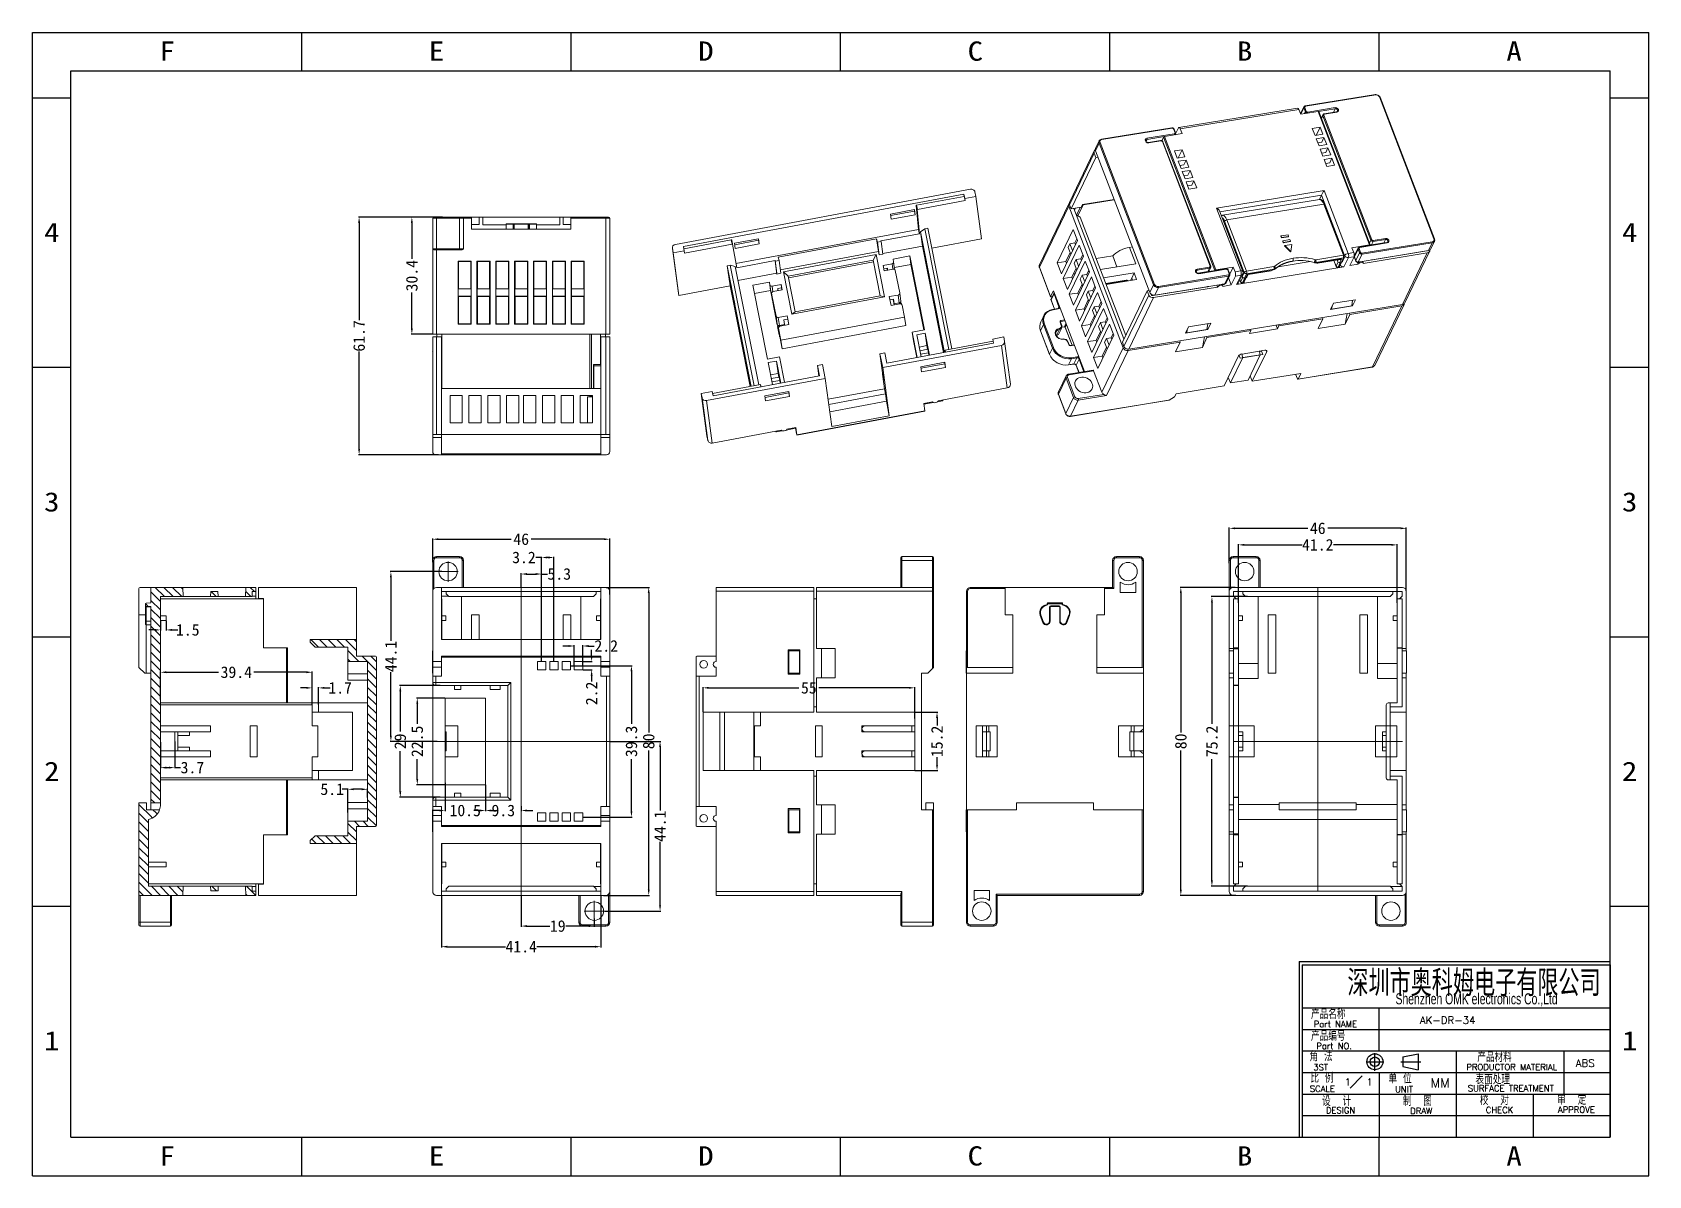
# Model space of a CAD drawing. Header units: millimetres. Extents: x 13 to 433, y 232 to 529.
import ezdxf
from ezdxf.enums import TextEntityAlignment as Align
from ezdxf.lldxf.tags import DXFTag

# ---------------------------------------------------------------- set-up
doc = ezdxf.new("R2010")
doc.units = ezdxf.units.MM
doc.header["$MEASUREMENT"] = 0
doc.layers.get('0').update_dxf_attribs({"linetype": 'CONTINUOUS'})
doc.layers.get('Defpoints').update_dxf_attribs({"linetype": 'CONTINUOUS'})
for name, color, linetype in [('10', 7, 'CONTINUOUS'), ('62', 7, 'CONTINUOUS'), ('7', 7, 'CONTINUOUS'), ('center', 1, 'CENTER'), ('dim', 3, 'CONTINUOUS'), ('text', 3, 'CONTINUOUS')]:
    doc.layers.add(name, color=color, linetype=linetype)
doc.styles.add('ROMANC', font='romanc.shx', dxfattribs={"bigfont": 'gbcbig.shx'})
doc.styles.add('romans', font='romans.shx', dxfattribs={"width": 0.67, "bigfont": 'fangsong.shx'})
doc.styles.add('TEXTSTYLE_0', font='txt', dxfattribs={"width": 0.8})
doc.styles.add('xs', font='fsdb_e.shx', dxfattribs={"width": 0.67})
tags = doc.linetypes.add('CENTER', pattern=[47.5, 22, -8.5, 8.5, -8.5]).pattern_tags.tags
tags[10:11] = [DXFTag(74, 4), DXFTag(75, 0), DXFTag(340, '0'), DXFTag(46, 0.0), DXFTag(50, 0.0), DXFTag(44, 0.0), DXFTag(45, 0.0)]
tags[8:9] = [DXFTag(74, 4), DXFTag(75, 0), DXFTag(340, '0'), DXFTag(46, 0.0), DXFTag(50, 0.0), DXFTag(44, 0.0), DXFTag(45, 0.0)]
tags[6:7] = [DXFTag(74, 4), DXFTag(75, 0), DXFTag(340, '0'), DXFTag(46, 0.0), DXFTag(50, 0.0), DXFTag(44, 0.0), DXFTag(45, 0.0)]
tags[4:5] = [DXFTag(74, 4), DXFTag(75, 0), DXFTag(340, '0'), DXFTag(46, 0.0), DXFTag(50, 0.0), DXFTag(44, 0.0), DXFTag(45, 0.0)]
doc.dimstyles.get("Standard").update_dxf_attribs({"dimtxt": 3, "dimasz": 1.5, "dimexe": 0.18, "dimexo": 0.0625, "dimgap": 0.09, "dimtad": 0, "dimdec": 1, "dimzin": 0, "dimdsep": 46, "dimtxsty": 'Standard', "dimcen": 0.09, "dimclrd": 3, "dimclre": 3, "dimclrt": 3, "dimadec": 0, "dimazin": 0, "dimtfac": 1, "dimtdec": 4, "dimtofl": 0, "dimtmove": 0, "dimatfit": 3, "dimfxl": 0, "dimtolj": 1, "dimtzin": 0, "dimarcsym": 0})
pattern_1 = [(135, (603.9798, -84.5032), (-1.122532, -1.122532), [])]

msp = doc.modelspace()

# ---------------------------------------------------------------- texts
at = {"color": 3, "style": 'ROMANC'}
for s, height, p in [('产品名称', 2.24, (344.86, 273.06)), ('产品编号', 2.24, (344.86, 267.38)), ('Part NAME', 1.6, (345.57, 270.91)), ('Part NO.', 1.6, (346.25, 265.23)), ('角 法', 2.24, (344.48, 262.09)), ('3ST', 1.6, (345.47, 259.7)), ('PRODUCTOR MATERIAL', 1.6, (385.24, 259.73)), ('产品材料', 2.24, (388.07, 261.89)), ('比 例', 2.24, (344.71, 256.49)), ('单 位', 2.24, (364.99, 256.33)), ('表面处理', 2.24, (387.61, 256.09)), ('SCALE', 1.6, (344.57, 254.1)), ('设  计', 2.24, (347.74, 250.46)), ('UNIT', 1.6, (366.7, 253.97)), ('制  图', 2.24, (368.72, 250.48)), ('SURFACE TREATMENT', 1.6, (385.62, 254.21)), ('校  对', 2.24, (388.73, 250.7)), ('审  定', 2.24, (408.85, 250.79)), ('DESIGN', 1.6, (348.75, 248.51)), ('DRAW', 1.6, (370.65, 248.36)), ('CHECK', 1.6, (390.29, 248.6)), ('APPROVE', 1.6, (409.03, 248.68))]:
    msp.add_text(s, height=height, dxfattribs=at).set_placement(p)
at = {"color": 6, "style": 'ROMANC'}
for s, p in [('AK-DR-34', (380.38, 271.74)), ('ABS', (416.12, 260.59))]:
    msp.add_text(s, height=1.954, dxfattribs=at).set_placement(p, align=Align.CENTER)
msp.add_text('MM', height=2.4, dxfattribs=at).set_placement((375.96, 255.24))
at = {"color": 4, "insert": (354.32, 285.6), "char_height": 6, "width": 138.6502, "attachment_point": 1, "style": 'romans'}
msp.add_mtext('\\pi-2.18181818181818,l2.18181818181818;{\\fKaiTi_GB2312|b0|i0|c134|p49;\\C4;深圳市奥科姆电子有限公司}', dxfattribs=at)
at = {"color": 6, "insert": (366.83, 279.71), "char_height": 2.88, "width": 74.2104, "attachment_point": 1, "style": 'xs'}
msp.add_mtext('{\\fArial|b0|i0|c0|p34;\\C6;Shenzhen OMK electronics Co.,Ltd}', dxfattribs=at)
at = {"layer": 'text', "style": 'ROMANC'}
msp.add_text('1   1', height=1.8, dxfattribs=at).set_placement((353.64, 255.73))

# ---------------------------------------------------------------- blocks, each defined once
blk = doc.blocks.new('*D4')
at = {"color": 3, "lineweight": -2}
for p, q in [((116.64, 391.73), (116.64, 397.84)), ((118.14, 397.66), (137.05, 397.66)), ((161.14, 397.66), (142.23, 397.66)), ((162.64, 383.27), (162.64, 397.84))]:
    blk.add_line(p, q, dxfattribs=at)
at = {"color": 3, "lineweight": 18}
for points in [[(118.14, 397.91), (118.14, 397.41), (116.64, 397.66)], [(161.14, 397.91), (161.14, 397.41), (162.64, 397.66)]]:
    blk.add_solid(points, dxfattribs=at)
at = {"layer": 'Defpoints', "color": 0, "lineweight": 18}
for p in [(162.64, 397.66), (116.64, 391.66), (162.64, 383.2)]:
    blk.add_point(p, dxfattribs=at)
at = {"color": 3, "lineweight": 18, "insert": (139.64, 397.66), "char_height": 3, "attachment_point": 5}
blk.add_mtext('\\A1;46', dxfattribs=at)
blk = doc.blocks.new('*D5')
at = {"color": 3, "lineweight": -2}
for p, q in [((161.7, 385.15), (172.95, 385.15)), ((172.77, 383.65), (172.77, 347.49)), ((172.77, 306.65), (172.77, 342.81)), ((161.05, 305.15), (172.95, 305.15))]:
    blk.add_line(p, q, dxfattribs=at)
at = {"color": 3, "lineweight": 18}
for points in [[(172.52, 383.65), (173.02, 383.65), (172.77, 385.15)], [(172.52, 306.65), (173.02, 306.65), (172.77, 305.15)]]:
    blk.add_solid(points, dxfattribs=at)
at = {"layer": 'Defpoints', "color": 0, "lineweight": 18}
for p in [(161.64, 385.15), (160.99, 305.15), (172.77, 305.15)]:
    blk.add_point(p, dxfattribs=at)
at = {"color": 3, "lineweight": 18, "insert": (172.77, 345.15), "char_height": 3, "attachment_point": 5, "rotation": 90}
blk.add_mtext('\\A1;80', dxfattribs=at)
blk = doc.blocks.new('*D6')
at = {"color": 3, "lineweight": -2}
for p, q in [((139.64, 385.21), (139.64, 388.8)), ((141.14, 388.62), (143.44, 388.62)), ((144.94, 365.96), (144.94, 388.8)), ((144.94, 388.62), (146.44, 388.62))]:
    blk.add_line(p, q, dxfattribs=at)
at = {"color": 3, "lineweight": 18}
for points in [[(141.14, 388.87), (141.14, 388.37), (139.64, 388.62)], [(143.44, 388.87), (143.44, 388.37), (144.94, 388.62)]]:
    blk.add_solid(points, dxfattribs=at)
at = {"layer": 'Defpoints', "color": 0, "lineweight": 18}
for p in [(144.94, 388.62), (139.64, 385.15), (144.94, 365.9)]:
    blk.add_point(p, dxfattribs=at)
at = {"color": 3, "lineweight": 18, "insert": (149.53, 388.62), "char_height": 3, "attachment_point": 5}
blk.add_mtext('\\A1;5.3', dxfattribs=at)
blk = doc.blocks.new('*D7')
at = {"color": 3, "lineweight": -2}
for p, q in [((144.94, 392.91), (143.44, 392.91)), ((144.94, 387.13), (144.94, 393.09)), ((146.64, 392.91), (146.44, 392.91)), ((148.14, 365.96), (148.14, 393.09))]:
    blk.add_line(p, q, dxfattribs=at)
at = {"color": 3, "lineweight": 18}
for points in [[(146.44, 393.16), (146.44, 392.66), (144.94, 392.91)], [(146.64, 393.16), (146.64, 392.66), (148.14, 392.91)]]:
    blk.add_solid(points, dxfattribs=at)
at = {"layer": 'Defpoints', "color": 0, "lineweight": 18}
for p in [(144.94, 392.91), (144.94, 387.06), (148.14, 365.9)]:
    blk.add_point(p, dxfattribs=at)
at = {"color": 3, "lineweight": 18, "insert": (140.35, 392.91), "char_height": 3, "attachment_point": 5}
blk.add_mtext('\\A1;3.2', dxfattribs=at)
blk = doc.blocks.new('*D8')
at = {"color": 3, "lineweight": -2}
for p, q in [((155.7, 365.9), (158.12, 365.9)), ((157.94, 367.4), (157.94, 368.9)), ((155.7, 363.7), (158.12, 363.7)), ((157.94, 362.2), (157.94, 360.7))]:
    blk.add_line(p, q, dxfattribs=at)
at = {"color": 3, "lineweight": 18}
for points in [[(157.69, 367.4), (158.19, 367.4), (157.94, 365.9)], [(157.69, 362.2), (158.19, 362.2), (157.94, 363.7)]]:
    blk.add_solid(points, dxfattribs=at)
at = {"layer": 'Defpoints', "color": 0, "lineweight": 18}
for p in [(155.64, 365.9), (155.64, 363.7), (157.94, 363.7)]:
    blk.add_point(p, dxfattribs=at)
at = {"color": 3, "lineweight": 18, "insert": (157.94, 357.61), "char_height": 3, "attachment_point": 5, "rotation": 90}
blk.add_mtext('\\A1;2.2', dxfattribs=at)
blk = doc.blocks.new('*D9')
at = {"color": 3, "lineweight": -2}
for p, q in [((151.94, 369.92), (150.44, 369.92)), ((153.44, 364.86), (153.44, 370.1)), ((155.64, 364.86), (155.64, 370.1)), ((157.14, 369.92), (158.64, 369.92))]:
    blk.add_line(p, q, dxfattribs=at)
at = {"color": 3, "lineweight": 18}
for points in [[(151.94, 370.17), (151.94, 369.67), (153.44, 369.92)], [(157.14, 370.17), (157.14, 369.67), (155.64, 369.92)]]:
    blk.add_solid(points, dxfattribs=at)
at = {"layer": 'Defpoints', "color": 0, "lineweight": 18}
for p in [(155.64, 369.92), (153.44, 364.8), (155.64, 364.8)]:
    blk.add_point(p, dxfattribs=at)
at = {"color": 3, "lineweight": 18, "insert": (161.73, 369.92), "char_height": 3, "attachment_point": 5}
blk.add_mtext('\\A1;2.2', dxfattribs=at)
blk = doc.blocks.new('*D10')
at = {"color": 3, "lineweight": -2}
for p, q in [((152.5, 364.8), (168.46, 364.8)), ((168.28, 363.3), (168.28, 349.74)), ((168.28, 327), (168.28, 340.56)), ((155.7, 325.5), (168.46, 325.5))]:
    blk.add_line(p, q, dxfattribs=at)
at = {"color": 3, "lineweight": 18}
for points in [[(168.03, 363.3), (168.53, 363.3), (168.28, 364.8)], [(168.03, 327), (168.53, 327), (168.28, 325.5)]]:
    blk.add_solid(points, dxfattribs=at)
at = {"layer": 'Defpoints', "color": 0, "lineweight": 18}
for p in [(152.44, 364.8), (155.64, 325.5), (168.28, 325.5)]:
    blk.add_point(p, dxfattribs=at)
at = {"color": 3, "lineweight": 18, "insert": (168.28, 345.15), "char_height": 3, "attachment_point": 5, "rotation": 90}
blk.add_mtext('\\A1;39.3', dxfattribs=at)
blk = doc.blocks.new('*D11')
at = {"color": 3, "lineweight": -2}
for p, q in [((119.78, 356.4), (112.45, 356.4)), ((112.63, 354.9), (112.63, 349.74)), ((112.63, 335.4), (112.63, 340.56)), ((119.78, 333.9), (112.45, 333.9))]:
    blk.add_line(p, q, dxfattribs=at)
at = {"color": 3, "lineweight": 18}
for points in [[(112.38, 354.9), (112.88, 354.9), (112.63, 356.4)], [(112.38, 335.4), (112.88, 335.4), (112.63, 333.9)]]:
    blk.add_solid(points, dxfattribs=at)
at = {"layer": 'Defpoints', "color": 0, "lineweight": 18}
for p in [(119.84, 356.4), (112.63, 333.9), (119.84, 333.9)]:
    blk.add_point(p, dxfattribs=at)
at = {"color": 3, "lineweight": 18, "insert": (112.63, 345.15), "char_height": 3, "attachment_point": 5, "rotation": 90}
blk.add_mtext('\\A1;22.5', dxfattribs=at)
blk = doc.blocks.new('*D12')
at = {"color": 3, "lineweight": -2}
for p, q in [((119.84, 334.36), (119.84, 327)), ((130.34, 333.83), (130.34, 327)), ((118.34, 327.18), (116.84, 327.18)), ((131.84, 327.18), (133.34, 327.18))]:
    blk.add_line(p, q, dxfattribs=at)
at = {"color": 3, "lineweight": 18}
for points in [[(118.34, 327.43), (118.34, 326.93), (119.84, 327.18)], [(131.84, 327.43), (131.84, 326.93), (130.34, 327.18)]]:
    blk.add_solid(points, dxfattribs=at)
at = {"layer": 'Defpoints', "color": 0, "lineweight": 18}
for p in [(119.84, 334.42), (130.34, 333.9), (130.34, 327.18)]:
    blk.add_point(p, dxfattribs=at)
at = {"color": 3, "lineweight": 18, "insert": (125.09, 327.18), "char_height": 3, "attachment_point": 5}
blk.add_mtext('\\A1;10.5', dxfattribs=at)
blk = doc.blocks.new('*D13')
at = {"color": 3, "lineweight": -2}
for p, q in [((118.57, 359.65), (108.04, 359.65)), ((108.22, 358.15), (108.22, 347.74)), ((108.22, 332.15), (108.22, 342.56)), ((118.57, 330.65), (108.04, 330.65))]:
    blk.add_line(p, q, dxfattribs=at)
at = {"color": 3, "lineweight": 18}
for points in [[(107.97, 358.15), (108.47, 358.15), (108.22, 359.65)], [(107.97, 332.15), (108.47, 332.15), (108.22, 330.65)]]:
    blk.add_solid(points, dxfattribs=at)
at = {"layer": 'Defpoints', "color": 0, "lineweight": 18}
for p in [(118.64, 359.65), (108.22, 330.65), (118.64, 330.65)]:
    blk.add_point(p, dxfattribs=at)
at = {"color": 3, "lineweight": 18, "insert": (108.22, 345.15), "char_height": 3, "attachment_point": 5, "rotation": 90}
blk.add_mtext('\\A1;29', dxfattribs=at)
blk = doc.blocks.new('*D14')
at = {"color": 3, "lineweight": -2}
for p, q in [((130.34, 328.34), (130.34, 327)), ((139.64, 328.34), (139.64, 327)), ((128.84, 327.18), (127.34, 327.18)), ((141.14, 327.18), (142.64, 327.18))]:
    blk.add_line(p, q, dxfattribs=at)
at = {"color": 3, "lineweight": 18}
for points in [[(128.84, 327.43), (128.84, 326.93), (130.34, 327.18)], [(141.14, 327.43), (141.14, 326.93), (139.64, 327.18)]]:
    blk.add_solid(points, dxfattribs=at)
at = {"layer": 'Defpoints', "color": 0, "lineweight": 18}
for p in [(130.34, 328.4), (139.64, 328.4), (139.64, 327.18)]:
    blk.add_point(p, dxfattribs=at)
at = {"color": 3, "lineweight": 18, "insert": (134.99, 327.18), "char_height": 3, "attachment_point": 5}
blk.add_mtext('\\A1;9.3', dxfattribs=at)
blk = doc.blocks.new('*D15')
at = {"color": 3, "lineweight": -2}
for p, q in [((118.94, 305.08), (118.94, 291.63)), ((160.34, 305.08), (160.34, 291.63)), ((120.44, 291.81), (135.55, 291.81)), ((158.84, 291.81), (143.73, 291.81))]:
    blk.add_line(p, q, dxfattribs=at)
at = {"color": 3, "lineweight": 18}
for points in [[(120.44, 292.06), (120.44, 291.56), (118.94, 291.81)], [(158.84, 292.06), (158.84, 291.56), (160.34, 291.81)]]:
    blk.add_solid(points, dxfattribs=at)
at = {"layer": 'Defpoints', "color": 0, "lineweight": 18}
for p in [(118.94, 305.15), (160.34, 305.15), (160.34, 291.81)]:
    blk.add_point(p, dxfattribs=at)
at = {"color": 3, "lineweight": 18, "insert": (139.64, 291.81), "char_height": 3, "attachment_point": 5}
blk.add_mtext('\\A1;41.4', dxfattribs=at)
blk = doc.blocks.new('*D16')
at = {"color": 3, "lineweight": -2}
for p, q in [((139.64, 305.08), (139.64, 296.98)), ((158.64, 299.14), (158.64, 296.98)), ((141.14, 297.16), (147.05, 297.16)), ((157.14, 297.16), (151.23, 297.16))]:
    blk.add_line(p, q, dxfattribs=at)
at = {"color": 3, "lineweight": 18}
for points in [[(141.14, 297.41), (141.14, 296.91), (139.64, 297.16)], [(157.14, 297.41), (157.14, 296.91), (158.64, 297.16)]]:
    blk.add_solid(points, dxfattribs=at)
at = {"layer": 'Defpoints', "color": 0, "lineweight": 18}
for p in [(139.64, 305.15), (158.64, 299.21), (158.64, 297.16)]:
    blk.add_point(p, dxfattribs=at)
at = {"color": 3, "lineweight": 18, "insert": (149.14, 297.16), "char_height": 3, "attachment_point": 5}
blk.add_mtext('\\A1;19', dxfattribs=at)
blk = doc.blocks.new('*D17')
at = {"color": 3, "lineweight": -2}
for p, q in [((162.7, 345.15), (175.9, 345.15)), ((175.72, 343.65), (175.72, 327.19)), ((175.72, 302.55), (175.72, 319.01)), ((161.34, 301.05), (175.9, 301.05))]:
    blk.add_line(p, q, dxfattribs=at)
at = {"color": 3, "lineweight": 18}
for points in [[(175.47, 343.65), (175.97, 343.65), (175.72, 345.15)], [(175.47, 302.55), (175.97, 302.55), (175.72, 301.05)]]:
    blk.add_solid(points, dxfattribs=at)
at = {"layer": 'Defpoints', "color": 0, "lineweight": 18}
for p in [(162.64, 345.15), (161.28, 301.05), (175.72, 301.05)]:
    blk.add_point(p, dxfattribs=at)
at = {"color": 3, "lineweight": 18, "insert": (175.72, 323.1), "char_height": 3, "attachment_point": 5, "rotation": 90}
blk.add_mtext('\\A1;44.1', dxfattribs=at)
blk = doc.blocks.new('*D18')
at = {"color": 3, "lineweight": -2}
for p, q in [((119.01, 389.25), (105.6, 389.25)), ((105.78, 387.75), (105.78, 371.29)), ((105.78, 346.65), (105.78, 363.11)), ((117.78, 345.15), (105.6, 345.15))]:
    blk.add_line(p, q, dxfattribs=at)
at = {"color": 3, "lineweight": 18}
for points in [[(105.53, 387.75), (106.03, 387.75), (105.78, 389.25)], [(105.53, 346.65), (106.03, 346.65), (105.78, 345.15)]]:
    blk.add_solid(points, dxfattribs=at)
at = {"layer": 'Defpoints', "color": 0, "lineweight": 18}
for p in [(105.78, 389.25), (119.07, 389.25), (117.84, 345.15)]:
    blk.add_point(p, dxfattribs=at)
at = {"color": 3, "lineweight": 18, "insert": (105.78, 367.2), "char_height": 3, "attachment_point": 5, "rotation": 90}
blk.add_mtext('\\A1;44.1', dxfattribs=at)
blk = doc.blocks.new('*D19')
at = {"color": 3, "lineweight": -2}
for p, q in [((119.15, 481.32), (97.34, 481.32)), ((97.52, 479.82), (97.52, 454.56)), ((97.52, 421.12), (97.52, 446.38)), ((118.13, 419.62), (97.34, 419.62))]:
    blk.add_line(p, q, dxfattribs=at)
at = {"color": 3, "lineweight": 18}
for points in [[(97.27, 479.82), (97.77, 479.82), (97.52, 481.32)], [(97.27, 421.12), (97.77, 421.12), (97.52, 419.62)]]:
    blk.add_solid(points, dxfattribs=at)
at = {"layer": 'Defpoints', "color": 0, "lineweight": 18}
for p in [(97.52, 481.32), (119.21, 481.32), (118.19, 419.62)]:
    blk.add_point(p, dxfattribs=at)
at = {"color": 3, "lineweight": 18, "insert": (97.52, 450.47), "char_height": 3, "attachment_point": 5, "rotation": 90}
blk.add_mtext('\\A1;61.7', dxfattribs=at)
blk = doc.blocks.new('*D20')
at = {"color": 3, "lineweight": -2}
for p, q in [((113.13, 481.32), (111.05, 481.32)), ((111.23, 479.82), (111.23, 470.46)), ((111.23, 452.42), (111.23, 461.78)), ((116.58, 450.92), (111.05, 450.92))]:
    blk.add_line(p, q, dxfattribs=at)
at = {"color": 3, "lineweight": 18}
for points in [[(110.98, 479.82), (111.48, 479.82), (111.23, 481.32)], [(110.98, 452.42), (111.48, 452.42), (111.23, 450.92)]]:
    blk.add_solid(points, dxfattribs=at)
at = {"layer": 'Defpoints', "color": 0, "lineweight": 18}
for p in [(111.23, 481.32), (113.19, 481.32), (116.64, 450.92)]:
    blk.add_point(p, dxfattribs=at)
at = {"color": 3, "lineweight": 18, "insert": (111.23, 466.12), "char_height": 3, "attachment_point": 5, "rotation": 90}
blk.add_mtext('\\A1;30.4', dxfattribs=at)
blk = doc.blocks.new('*D21')
at = {"color": 3, "lineweight": -2}
for p, q in [((44.41, 374.1), (42.91, 374.1)), ((45.91, 376.48), (45.91, 373.92)), ((47.41, 376.48), (47.41, 373.92)), ((48.91, 374.1), (50.41, 374.1))]:
    blk.add_line(p, q, dxfattribs=at)
at = {"color": 3, "lineweight": 18}
for points in [[(44.41, 374.35), (44.41, 373.85), (45.91, 374.1)], [(48.91, 374.35), (48.91, 373.85), (47.41, 374.1)]]:
    blk.add_solid(points, dxfattribs=at)
at = {"layer": 'Defpoints', "color": 0, "lineweight": 18}
for p in [(45.91, 376.55), (47.41, 376.55), (47.41, 374.1)]:
    blk.add_point(p, dxfattribs=at)
at = {"color": 3, "lineweight": 18, "insert": (53, 374.1), "char_height": 3, "attachment_point": 5}
blk.add_mtext('\\A1;1.5', dxfattribs=at)
blk = doc.blocks.new('*D22')
at = {"color": 3, "lineweight": -2}
for p, q in [((45.91, 344.97), (45.91, 338.15)), ((49.61, 345.08), (49.61, 338.15)), ((47.41, 338.33), (48.11, 338.33)), ((49.61, 338.33), (51.11, 338.33))]:
    blk.add_line(p, q, dxfattribs=at)
at = {"color": 3, "lineweight": 18}
for points in [[(47.41, 338.58), (47.41, 338.08), (45.91, 338.33)], [(48.11, 338.58), (48.11, 338.08), (49.61, 338.33)]]:
    blk.add_solid(points, dxfattribs=at)
at = {"layer": 'Defpoints', "color": 0, "lineweight": 18}
for p in [(45.91, 345.03), (49.61, 345.15), (49.61, 338.33)]:
    blk.add_point(p, dxfattribs=at)
at = {"color": 3, "lineweight": 18, "insert": (54.2, 338.33), "char_height": 3, "attachment_point": 5}
blk.add_mtext('\\A1;3.7', dxfattribs=at)
blk = doc.blocks.new('*D23')
at = {"color": 3, "lineweight": -2}
for p, q in [((94.61, 332.7), (93.11, 332.7)), ((94.61, 326.69), (94.61, 332.88)), ((98.21, 332.7), (96.11, 332.7)), ((99.71, 330.53), (99.71, 332.88))]:
    blk.add_line(p, q, dxfattribs=at)
at = {"color": 3, "lineweight": 18}
for points in [[(96.11, 332.95), (96.11, 332.45), (94.61, 332.7)], [(98.21, 332.95), (98.21, 332.45), (99.71, 332.7)]]:
    blk.add_solid(points, dxfattribs=at)
at = {"layer": 'Defpoints', "color": 0, "lineweight": 18}
for p in [(94.61, 332.7), (99.71, 330.47), (94.61, 326.63)]:
    blk.add_point(p, dxfattribs=at)
at = {"color": 3, "lineweight": 18, "insert": (90.52, 332.7), "char_height": 3, "attachment_point": 5}
blk.add_mtext('\\A1;5.1', dxfattribs=at)
blk = doc.blocks.new('*D24')
at = {"color": 3, "lineweight": -2}
for p, q in [((326.03, 381.11), (326.03, 396.37)), ((327.53, 396.19), (342.54, 396.19)), ((365.73, 396.19), (350.72, 396.19)), ((367.23, 381.11), (367.23, 396.37))]:
    blk.add_line(p, q, dxfattribs=at)
at = {"color": 3, "lineweight": 18}
for points in [[(327.53, 396.44), (327.53, 395.94), (326.03, 396.19)], [(365.73, 396.44), (365.73, 395.94), (367.23, 396.19)]]:
    blk.add_solid(points, dxfattribs=at)
at = {"layer": 'Defpoints', "color": 0, "lineweight": 18}
for p in [(367.23, 396.19), (326.03, 381.05), (367.23, 381.05)]:
    blk.add_point(p, dxfattribs=at)
at = {"color": 3, "lineweight": 18, "insert": (346.63, 396.19), "char_height": 3, "attachment_point": 5}
blk.add_mtext('\\A1;41.2', dxfattribs=at)
blk = doc.blocks.new('*D25')
at = {"color": 3, "lineweight": -2}
for p, q in [((328.36, 382.75), (318.94, 382.75)), ((319.12, 381.25), (319.12, 349.74)), ((319.12, 309.05), (319.12, 340.56)), ((328.36, 307.55), (318.94, 307.55))]:
    blk.add_line(p, q, dxfattribs=at)
at = {"color": 3, "lineweight": 18}
for points in [[(318.87, 381.25), (319.37, 381.25), (319.12, 382.75)], [(318.87, 309.05), (319.37, 309.05), (319.12, 307.55)]]:
    blk.add_solid(points, dxfattribs=at)
at = {"layer": 'Defpoints', "color": 0, "lineweight": 18}
for p in [(328.42, 382.75), (319.12, 307.55), (328.42, 307.55)]:
    blk.add_point(p, dxfattribs=at)
at = {"color": 3, "lineweight": 18, "insert": (319.12, 345.15), "char_height": 3, "attachment_point": 5, "rotation": 90}
blk.add_mtext('\\A1;75.2', dxfattribs=at)
blk = doc.blocks.new('*D26')
at = {"color": 3, "lineweight": -2}
for p, q in [((323.63, 391.43), (323.63, 400.67)), ((325.13, 400.49), (344.04, 400.49)), ((368.13, 400.49), (349.22, 400.49)), ((369.63, 384.21), (369.63, 400.67))]:
    blk.add_line(p, q, dxfattribs=at)
at = {"color": 3, "lineweight": 18}
for points in [[(325.13, 400.74), (325.13, 400.24), (323.63, 400.49)], [(368.13, 400.74), (368.13, 400.24), (369.63, 400.49)]]:
    blk.add_solid(points, dxfattribs=at)
at = {"layer": 'Defpoints', "color": 0, "lineweight": 18}
for p in [(369.63, 400.49), (323.63, 391.37), (369.63, 384.15)]:
    blk.add_point(p, dxfattribs=at)
at = {"color": 3, "lineweight": 18, "insert": (346.63, 400.49), "char_height": 3, "attachment_point": 5}
blk.add_mtext('\\A1;46', dxfattribs=at)
blk = doc.blocks.new('*D27')
at = {"color": 3, "lineweight": -2}
for p, q in [((325.14, 385.15), (310.86, 385.15)), ((311.04, 383.65), (311.04, 347.49)), ((311.04, 306.65), (311.04, 342.81)), ((325.32, 305.15), (310.86, 305.15))]:
    blk.add_line(p, q, dxfattribs=at)
at = {"color": 3, "lineweight": 18}
for points in [[(310.79, 383.65), (311.29, 383.65), (311.04, 385.15)], [(310.79, 306.65), (311.29, 306.65), (311.04, 305.15)]]:
    blk.add_solid(points, dxfattribs=at)
at = {"layer": 'Defpoints', "color": 0, "lineweight": 18}
for p in [(325.21, 385.15), (311.04, 305.15), (325.39, 305.15)]:
    blk.add_point(p, dxfattribs=at)
at = {"color": 3, "lineweight": 18, "insert": (311.04, 345.15), "char_height": 3, "attachment_point": 5, "rotation": 90}
blk.add_mtext('\\A1;80', dxfattribs=at)
blk = doc.blocks.new('*D28')
at = {"color": 3, "lineweight": -2}
for p, q in [((241.95, 352.75), (247.87, 352.75)), ((247.69, 351.25), (247.69, 349.24)), ((247.69, 339.05), (247.69, 341.06)), ((241.95, 337.55), (247.87, 337.55))]:
    blk.add_line(p, q, dxfattribs=at)
at = {"color": 3, "lineweight": 18}
for points in [[(247.44, 351.25), (247.94, 351.25), (247.69, 352.75)], [(247.44, 339.05), (247.94, 339.05), (247.69, 337.55)]]:
    blk.add_solid(points, dxfattribs=at)
at = {"layer": 'Defpoints', "color": 0, "lineweight": 18}
for p in [(241.88, 352.75), (241.88, 337.55), (247.69, 337.55)]:
    blk.add_point(p, dxfattribs=at)
at = {"color": 3, "lineweight": 18, "insert": (247.69, 345.15), "char_height": 3, "attachment_point": 5, "rotation": 90}
blk.add_mtext('\\A1;15.2', dxfattribs=at)
blk = doc.blocks.new('*D29')
at = {"color": 3, "lineweight": -2}
for p, q in [((186.88, 352.81), (186.88, 359.23)), ((188.38, 359.05), (211.79, 359.05)), ((240.38, 359.05), (216.97, 359.05)), ((241.88, 351.1), (241.88, 359.23))]:
    blk.add_line(p, q, dxfattribs=at)
at = {"color": 3, "lineweight": 18}
for points in [[(188.38, 359.3), (188.38, 358.8), (186.88, 359.05)], [(240.38, 359.3), (240.38, 358.8), (241.88, 359.05)]]:
    blk.add_solid(points, dxfattribs=at)
at = {"layer": 'Defpoints', "color": 0, "lineweight": 18}
for p in [(241.88, 359.05), (186.88, 352.75), (241.88, 351.04)]:
    blk.add_point(p, dxfattribs=at)
at = {"color": 3, "lineweight": 18, "insert": (214.38, 359.05), "char_height": 3, "attachment_point": 5}
blk.add_mtext('\\A1;55', dxfattribs=at)
blk = doc.blocks.new('*D30')
at = {"color": 3, "lineweight": -2}
for p, q in [((83.81, 359.04), (82.31, 359.04)), ((85.31, 354.71), (85.31, 359.22)), ((87.01, 354.71), (87.01, 359.22)), ((88.51, 359.04), (90.01, 359.04))]:
    blk.add_line(p, q, dxfattribs=at)
at = {"color": 3, "lineweight": 18}
for points in [[(83.81, 359.29), (83.81, 358.79), (85.31, 359.04)], [(88.51, 359.29), (88.51, 358.79), (87.01, 359.04)]]:
    blk.add_solid(points, dxfattribs=at)
at = {"layer": 'Defpoints', "color": 0, "lineweight": 18}
for p in [(87.01, 359.04), (85.31, 354.65), (87.01, 354.65)]:
    blk.add_point(p, dxfattribs=at)
at = {"color": 3, "lineweight": 18, "insert": (92.6, 359.04), "char_height": 3, "attachment_point": 5}
blk.add_mtext('\\A1;1.7', dxfattribs=at)
blk = doc.blocks.new('*D31')
at = {"color": 3, "lineweight": -2}
for p, q in [((45.91, 356.01), (45.91, 363.28)), ((47.41, 363.1), (61.02, 363.1)), ((83.81, 363.1), (70.2, 363.1)), ((85.31, 356.43), (85.31, 363.28))]:
    blk.add_line(p, q, dxfattribs=at)
at = {"color": 3, "lineweight": 18}
for points in [[(47.41, 363.35), (47.41, 362.85), (45.91, 363.1)], [(83.81, 363.35), (83.81, 362.85), (85.31, 363.1)]]:
    blk.add_solid(points, dxfattribs=at)
at = {"layer": 'Defpoints', "color": 0, "lineweight": 18}
for p in [(45.91, 363.1), (45.91, 355.95), (85.31, 356.37)]:
    blk.add_point(p, dxfattribs=at)
at = {"color": 3, "lineweight": 18, "insert": (65.61, 363.1), "char_height": 3, "attachment_point": 5}
blk.add_mtext('\\A1;39.4', dxfattribs=at)
blk = doc.blocks.new('SUN_6HWZ35TKXU86YGHH1AY77V3D6FJ')
at = {"color": 7, "linetype": 'Continuous'}
for p, q in [((-420, 297), (0, 297)), ((-420, 0), (-420, 297)), ((-350, 287), (-350, 297)), ((-280, 287), (-280, 297)), ((-210, 287), (-210, 297)), ((-140, 287), (-140, 297)), ((-70, 287), (-70, 297)), ((0, 0), (0, 297)), ((-410, 287), (-10, 287)), ((-410, 10), (-410, 287)), ((-10, 10), (-10, 287)), ((-420, 280), (-410, 280)), ((-10, 280), (0, 280)), ((-420, 210), (-410, 210)), ((-10, 210), (0, 210)), ((-420, 140), (-410, 140)), ((-10, 140), (0, 140)), ((-420, 70), (-410, 70)), ((-10, 70), (0, 70)), ((-410, 10), (-10, 10)), ((-350, 0), (-350, 10)), ((-280, 0), (-280, 10)), ((-210, 0), (-210, 10)), ((-140, 0), (-140, 10)), ((-70, 0), (-70, 10)), ((-420, 0), (0, 0))]:
    blk.add_line(p, q, dxfattribs=at)
at = {"color": 2, "style": 'TEXTSTYLE_0'}
for s, width, p, p2 in [('F', 0.937433, (-386.98, 289.63), (-382.98, 289.63)), ('E', 0.858525, (-316.98, 289.63), (-312.98, 289.63)), ('D', 0.792988, (-246.98, 289.63), (-242.98, 289.63)), ('C', 0.792988, (-176.98, 289.63), (-172.98, 289.63)), ('B', 0.858525, (-106.98, 289.63), (-102.98, 289.63)), ('A', 0.858525, (-36.98, 289.63), (-32.98, 289.63)), ('4', 1.029662, (-416.95, 242.54), (-412.95, 242.54)), ('4', 1.029662, (-6.95, 242.54), (-2.95, 242.54)), ('3', 1.029662, (-416.95, 172.54), (-412.95, 172.54)), ('3', 1.029662, (-6.95, 172.54), (-2.95, 172.54)), ('2', 1.029662, (-416.95, 102.54), (-412.95, 102.54)), ('2', 1.029662, (-6.95, 102.54), (-2.95, 102.54)), ('1', 1.029662, (-416.95, 32.54), (-412.95, 32.54)), ('1', 1.029662, (-6.95, 32.54), (-2.95, 32.54)), ('F', 0.937433, (-386.98, 2.63), (-382.98, 2.63)), ('E', 0.858525, (-316.98, 2.63), (-312.98, 2.63)), ('D', 0.792988, (-246.98, 2.63), (-242.98, 2.63)), ('C', 0.792988, (-176.98, 2.63), (-172.98, 2.63)), ('B', 0.858525, (-106.98, 2.63), (-102.98, 2.63)), ('A', 0.858525, (-36.98, 2.63), (-32.98, 2.63))]:
    blk.add_text(s, height=5, dxfattribs=dict(at, width=width)).set_placement(p, p2, align=Align.FIT)

# ---------------------------------------------------------------- dimensions: what is measured, and where the dimension line sits
at = {"lineweight": 18}
for base, p1, p2, picture, middle in [((97.52, 481.32), (118.19, 419.62), (119.21, 481.32), '*D19', (97.52, 450.47)), ((111.2324, 481.3192), (116.6398, 450.9192), (113.1916, 481.3192), '*D20', (111.2324, 466.1192)), ((162.64, 397.66), (116.64, 391.66), (162.64, 383.2), '*D4', (139.64, 397.66)), ((369.63, 400.49), (323.63, 391.37), (369.63, 384.15), '*D26', (346.63, 400.49)), ((144.94, 392.91), (148.14, 365.9), (144.94, 387.06), '*D7', (140.35, 392.91)), ((367.23, 396.19), (326.03, 381.05), (367.23, 381.05), '*D24', (346.63, 396.19)), ((105.78, 389.25), (117.84, 345.15), (119.07, 389.25), '*D18', (105.78, 367.2)), ((144.94, 388.62), (139.64, 385.15), (144.94, 365.9), '*D6', (149.53, 388.62)), ((172.77249068, 305.14734935), (161.63983459, 385.14734935), (160.98983459, 305.14734935), '*D5', (172.77249068, 345.14734935)), ((311.04, 305.15), (325.21, 385.15), (325.39, 305.15), '*D27', (311.04, 345.15)), ((319.12034764, 307.54734935), (328.42469341, 382.74734935), (328.42469341, 307.54734935), '*D25', (319.12034764, 345.14734935)), ((47.41, 374.1), (45.91, 376.55), (47.41, 376.55), '*D21', (53, 374.1)), ((155.64, 369.92), (153.44, 364.8), (155.64, 364.8), '*D9', (161.73, 369.92)), ((157.94079181, 363.69734935), (155.63983459, 365.89734935), (155.63983459, 363.69734935), '*D8', (157.94079181, 357.60734935)), ((45.91, 363.1), (85.31, 356.37), (45.91, 355.95), '*D31', (65.61, 363.1)), ((168.28, 325.5), (152.44, 364.8), (155.64, 325.5), '*D10', (168.28, 345.15)), ((87.01, 359.04), (85.31, 354.65), (87.01, 354.65), '*D30', (92.6, 359.04)), ((108.22382578, 330.64734935), (118.63615947, 359.64734935), (118.63615947, 330.64734935), '*D13', (108.22382578, 345.14734935)), ((241.88, 359.05), (186.88, 352.75), (241.88, 351.04), '*D29', (214.38, 359.05)), ((112.6302404, 333.89734935), (119.83983459, 356.39734935), (119.83983459, 333.89734935), '*D11', (112.6302404, 345.14734935)), ((247.69233791, 337.54734935), (241.88348149, 352.74734935), (241.88348149, 337.54734935), '*D28', (247.69233791, 345.14734935)), ((49.61, 338.33), (45.91, 345.03), (49.61, 345.15), '*D22', (54.2, 338.33)), ((175.72, 301.05), (162.64, 345.15), (161.28, 301.05), '*D17', (175.72, 323.1)), ((94.61, 332.7), (99.71, 330.47), (94.61, 326.63), '*D23', (90.52, 332.7)), ((130.34, 327.18), (119.84, 334.42), (130.34, 333.9), '*D12', (125.09, 327.18)), ((139.64, 327.18), (130.34, 328.4), (139.64, 328.4), '*D14', (134.99, 327.18)), ((160.34, 291.81), (118.94, 305.15), (160.34, 305.15), '*D15', (139.64, 291.81)), ((158.64, 297.16), (139.64, 305.15), (158.64, 299.21), '*D16', (149.14, 297.16))]:
    dim = msp.add_linear_dim(base=base, p1=p1, p2=p2, dimstyle='Standard', dxfattribs=at)
    dim.commit()
    dim.dimension.update_dxf_attribs({"geometry": picture, "text_midpoint": middle, "dimtype": 160})

# ---------------------------------------------------------------- hatches: boundary and pattern name
at = {"layer": '7', "lineweight": 13}
h = msp.add_hatch(dxfattribs=at)
h.set_pattern_fill('ANSI31', color=4, scale=0.5, angle=450, style=0)
h.set_pattern_definition(pattern_1)
h.paths.add_polyline_path([(60.91, 307.55), (58.91, 307.55), (58.96, 306.35), (60.86, 306.35)], flags=0)
h.paths.add_polyline_path([(68.11, 385.15), (68.01, 382.75), (69.71, 382.75), (69.71, 384.05), (70.71, 384.05), (70.71, 385.15)], flags=0)
edge = h.paths.add_edge_path(flags=0)
edge.add_line((42.15, 381.04), (43.41, 381.15))
edge.add_line((43.41, 381.15), (43.41, 385.15))
edge.add_line((43.41, 385.15), (51.7, 385.15))
edge.add_line((51.7, 385.15), (51.81, 382.75))
edge.add_line((51.81, 382.75), (45.91, 382.75))
edge.add_line((45.91, 382.75), (45.91, 329.15))
edge.add_line((45.91, 329.15), (43.41, 329.15))
edge.add_line((43.41, 329.15), (43.41, 380.22))
edge.add_line((43.41, 380.22), (42.16, 380.22))
edge.add_arc((42.16, 380.37), 0.15, 180, 270, ccw=False)
edge.add_line((42.01, 380.37), (42.01, 380.89))
edge.add_arc((42.16, 380.89), 0.15, 95, 180, ccw=False)
edge = h.paths.add_edge_path(flags=0)
edge.add_arc((41.91, 328.74), 4, 283.0029, 339.5519, ccw=False)
edge.add_line((42.81, 324.85), (42.81, 307.55))
edge.add_line((42.81, 307.55), (51.81, 307.55))
edge.add_line((51.81, 307.55), (51.7, 305.15))
edge.add_line((51.7, 305.15), (40.61, 305.15))
edge.add_arc((40.61, 305.45), 0.3, 180, 270, ccw=False)
edge.add_line((40.31, 305.45), (40.31, 329.15))
edge.add_line((40.31, 329.15), (42.31, 329.15))
edge.add_line((42.31, 329.15), (42.31, 327.35))
edge.add_line((42.31, 327.35), (45.66, 327.35))
h.paths.add_polyline_path([(58.91, 382.75), (60.91, 382.75), (60.85, 384.05), (58.97, 384.05)], flags=0)
h.paths.add_polyline_path([(70.71, 306.25), (70.71, 305.15), (68.11, 305.15), (68.01, 307.55), (69.71, 307.55), (69.71, 306.25)], flags=0)
h = msp.add_hatch(dxfattribs=at)
h.set_pattern_fill('ANSI31', color=4, scale=0.5, angle=450, style=0)
h.set_pattern_definition(pattern_1)
edge = h.paths.add_edge_path(flags=0)
edge.add_line((94.61, 369.65), (86.06, 369.65))
edge.add_line((86.06, 369.65), (84.81, 370.9))
edge.add_line((84.81, 370.9), (84.81, 371.65))
edge.add_line((84.81, 371.65), (96.81, 371.65))
edge.add_line((96.81, 371.65), (96.81, 367.25))
edge.add_line((96.81, 367.25), (101.81, 367.25))
edge.add_arc((101.81, 367.05), 0.2, 360, 450, ccw=False)
edge.add_line((102.01, 367.05), (102.01, 323.25))
edge.add_arc((101.81, 323.25), 0.2, 270, 360, ccw=False)
edge.add_line((101.81, 323.05), (96.81, 323.05))
edge.add_line((96.81, 323.05), (96.81, 318.65))
edge.add_line((96.81, 318.65), (84.81, 318.65))
edge.add_line((84.81, 318.65), (84.81, 319.4))
edge.add_line((84.81, 319.4), (86.06, 320.65))
edge.add_line((86.06, 320.65), (94.61, 320.65))
edge.add_line((94.61, 320.65), (94.61, 324.4))
edge.add_line((94.61, 324.4), (99.71, 324.4))
edge.add_line((99.71, 324.4), (99.71, 365.9))
edge.add_line((99.71, 365.9), (94.61, 365.9))
edge.add_line((94.61, 365.9), (94.61, 369.65))

# ---------------------------------------------------------------- linework, layer by layer
for p, q in [((341.81, 287.93), (422.61, 287.93)), ((341.81, 287.93), (341.81, 242.33)), ((342.61, 287.13), (342.61, 242.33)), ((342.61, 287.13), (422.61, 287.13)), ((422.61, 287.13), (422.61, 242.33)), ((342.61, 275.93), (422.61, 275.93)), ((362.61, 264.73), (362.61, 275.93)), ((342.61, 270.33), (422.61, 270.33)), ((342.61, 264.73), (422.61, 264.73)), ((382.61, 264.73), (382.61, 242.33)), ((410.61, 253.53), (410.61, 264.73)), ((342.61, 259.13), (422.61, 259.13)), ((362.61, 259.13), (362.61, 242.33)), ((342.61, 253.53), (422.61, 253.53)), ((402.61, 253.53), (402.61, 242.33)), ((342.61, 247.93), (422.61, 247.93)), ((342.61, 242.33), (422.61, 242.33))]:
    msp.add_line(p, q)
at = {"color": 5}
for p, q in [((368.76, 263.16), (372.75, 264)), ((368.76, 263.16), (368.76, 260.67)), ((368.76, 260.67), (372.75, 259.84)), ((372.75, 264), (372.75, 259.84))]:
    msp.add_line(p, q, dxfattribs=at)
for radius in [2.08, 1.24]:
    msp.add_circle((361.46, 261.92), radius, dxfattribs=at)
at = {"layer": '10', "color": 0, "linetype": 'Continuous', "lineweight": 18}
for p, q in [((341.38, 509.67), (310.55, 504.64)), ((341.71, 509.3), (310.88, 504.27)), ((342.19, 508.04), (341.71, 509.3)), ((342.19, 508.04), (346.75, 508.79)), ((360.07, 474.14), (346.75, 508.79)), ((360.21, 474.1), (346.89, 508.75)), ((310.42, 504.52), (309.68, 503)), ((310.88, 504.27), (311.36, 503.02)), ((347.21, 504.68), (345.21, 504.36)), ((345.92, 502.51), (345.21, 504.36)), ((346.19, 502.56), (347.21, 504.68)), ((347.92, 502.84), (347.21, 504.68)), ((306.57, 502.14), (306.11, 501.19)), ((319.89, 467.49), (306.57, 502.14)), ((306.8, 502.27), (311.36, 503.02)), ((306.8, 502.27), (320.12, 467.62)), ((347.92, 502.84), (345.92, 502.51)), ((348.24, 502.01), (346.24, 501.68)), ((346.95, 499.84), (346.24, 501.68)), ((347.66, 500.79), (346.64, 500.63)), ((348.95, 500.16), (346.95, 499.84)), ((347.66, 500.79), (348.24, 502.01)), ((348.95, 500.16), (348.24, 502.01)), ((288.55, 497.93), (282.1, 484.55)), ((288.56, 498.51), (282.12, 485.14)), ((282.52, 483.46), (288.97, 496.84)), ((288.55, 497.93), (288.97, 496.84)), ((289.49, 496.93), (288.97, 496.84)), ((309.36, 498.51), (311.37, 498.84)), ((310.07, 496.67), (309.36, 498.51)), ((310.07, 496.67), (312.08, 497)), ((310.34, 496.71), (311.37, 498.84)), ((310.39, 495.83), (312.4, 496.16)), ((311.1, 493.99), (310.39, 495.83)), ((312.08, 497), (311.37, 498.84)), ((311.81, 494.95), (312.4, 496.16)), ((313.11, 494.32), (312.4, 496.16)), ((349.27, 499.33), (347.27, 499)), ((347.98, 497.16), (347.27, 499)), ((348.69, 498.12), (347.67, 497.95)), ((349.98, 497.49), (347.98, 497.16)), ((350.3, 496.65), (348.3, 496.32)), ((349.01, 494.48), (348.3, 496.32)), ((348.69, 498.12), (349.27, 499.33)), ((349.98, 497.49), (349.27, 499.33)), ((349.72, 495.44), (350.3, 496.65)), ((351.01, 494.81), (350.3, 496.65)), ((310.79, 494.78), (311.81, 494.95)), ((311.1, 493.99), (313.11, 494.32)), ((311.42, 493.15), (313.43, 493.48)), ((312.13, 491.31), (311.42, 493.15)), ((311.82, 492.1), (312.84, 492.27)), ((312.13, 491.31), (314.14, 491.64)), ((312.84, 492.27), (313.43, 493.48)), ((314.14, 491.64), (313.43, 493.48)), ((349.72, 495.44), (348.7, 495.27)), ((351.01, 494.81), (349.01, 494.48)), ((179.72, 474.24), (256.37, 488.56)), ((181.77, 473.67), (254.69, 487.28)), ((254.69, 487.28), (254.77, 486.72)), ((254.69, 487.28), (254.91, 486.18)), ((257.76, 486.71), (257.53, 487.86)), ((312.45, 490.48), (314.46, 490.8)), ((313.16, 488.63), (312.45, 490.48)), ((312.85, 489.43), (313.87, 489.59)), ((313.16, 488.63), (315.17, 488.96)), ((313.87, 489.59), (314.46, 490.8)), ((315.17, 488.96), (314.46, 490.8)), ((320.35, 483.67), (348.26, 488.22)), ((348.26, 488.22), (354.54, 471.9)), ((235.59, 482.12), (241.83, 483.28)), ((241.77, 483.27), (241.83, 482.88)), ((241.83, 483.28), (242.01, 481.96)), ((242.38, 484.41), (242.29, 484.39)), ((242.29, 484.39), (242.88, 478.14)), ((254.77, 486.72), (242.38, 484.41)), ((242.38, 484.41), (242.38, 484.41)), ((242.6, 483.3), (242.38, 484.41)), ((242.38, 484.41), (242.6, 483.31)), ((242.51, 483.29), (242.6, 483.3)), ((242.51, 483.29), (243.1, 477.03)), ((242.6, 483.31), (254.99, 485.62)), ((242.6, 483.31), (242.6, 483.3)), ((254.77, 486.72), (254.99, 485.62)), ((254.91, 486.18), (257.76, 486.71)), ((254.91, 486.18), (254.99, 485.62)), ((257.76, 486.71), (259.25, 475.69)), ((282.1, 484.55), (282.52, 483.46)), ((282.52, 483.46), (285.17, 483.9)), ((285.17, 483.9), (285.5, 484.58)), ((293.72, 485.92), (285.5, 484.58)), ((326.63, 467.35), (320.35, 483.67)), ((347.59, 487.01), (321.21, 482.71)), ((347.07, 485.91), (321.89, 481.81)), ((348.16, 484.69), (322.99, 480.59)), ((347.59, 487.01), (347.06, 485.91)), ((353.6, 471.36), (347.59, 487.01)), ((353.27, 471.43), (348.16, 484.69)), ((353.61, 471.34), (348.5, 484.61)), ((235.59, 482.12), (235.77, 480.79)), ((241.83, 482.88), (235.64, 481.73)), ((235.77, 480.79), (242.01, 481.96)), ((241.83, 482.88), (242.01, 481.96)), ((327.17, 467.22), (321.13, 482.93)), ((327.51, 466.98), (322.41, 480.25)), ((322.99, 480.59), (328.09, 467.32)), ((181.88, 473.11), (194.23, 475.41)), ((194.23, 475.41), (194.33, 475.43)), ((194.45, 474.31), (194.23, 475.41)), ((201.29, 475.71), (195.05, 474.54)), ((201.29, 475.31), (195.11, 474.16)), ((195.44, 469.27), (242.88, 478.14)), ((201.24, 475.7), (201.29, 475.31)), ((201.29, 475.71), (201.47, 474.39)), ((201.29, 475.31), (201.47, 474.39)), ((232, 475.69), (206.45, 470.92)), ((232, 475.69), (232.45, 472.39)), ((232, 475.69), (232.18, 474.81)), ((232.18, 474.81), (233.16, 474.99)), ((232.18, 474.81), (232.63, 471.51)), ((233.13, 475.17), (243.1, 477.03)), ((233.13, 475.17), (233.16, 474.99)), ((233.16, 474.99), (233.61, 471.69)), ((243.39, 477.51), (244.54, 478.28)), ((243.89, 473.8), (243.39, 477.51)), ((249.62, 446.18), (243.39, 477.51)), ((243.81, 475.33), (244.23, 472.25)), ((244.37, 472.51), (243.81, 475.33)), ((245.28, 478.42), (244.54, 478.28)), ((244.54, 478.28), (250.78, 446.96)), ((245.28, 478.42), (251.51, 447.1)), ((259.25, 475.69), (246.31, 473.27)), ((337.08, 476.45), (337.03, 476.34)), ((337.19, 475.93), (337.03, 476.34)), ((337.08, 476.45), (338.9, 476.75)), ((337.24, 476.03), (337.08, 476.45)), ((337.19, 475.93), (339.01, 476.22)), ((337.24, 476.03), (337.19, 475.93)), ((337.24, 476.03), (339.06, 476.33)), ((337.56, 475.19), (337.51, 475.09)), ((337.67, 474.67), (337.51, 475.09)), ((337.56, 475.19), (339.39, 475.49)), ((337.72, 474.78), (337.56, 475.19)), ((337.67, 474.67), (339.5, 474.97)), ((337.72, 474.78), (337.67, 474.67)), ((337.72, 474.78), (339.55, 475.07)), ((339.06, 476.33), (338.9, 476.75)), ((339.06, 476.33), (339.01, 476.22)), ((339.55, 475.07), (339.39, 475.49)), ((339.55, 475.07), (339.5, 474.97)), ((178.91, 473.23), (180.4, 462.2)), ((178.91, 473.18), (180.41, 462.15)), ((179.14, 472.03), (178.91, 473.18)), ((179.14, 472.03), (181.99, 472.56)), ((179.14, 472.03), (180.64, 461)), ((181.99, 472.56), (181.77, 473.67)), ((182.07, 472), (181.99, 472.56)), ((182.07, 472), (194.45, 474.31)), ((194.55, 474.33), (194.45, 474.31)), ((194.45, 474.31), (194.45, 474.31)), ((194.55, 474.33), (195.64, 468.17)), ((195.23, 473.22), (195.05, 474.54)), ((201.47, 474.39), (195.23, 473.22)), ((206.45, 470.92), (206.63, 470.04)), ((232.45, 472.39), (206.96, 467.63)), ((207.76, 467.14), (231.84, 471.64)), ((231.84, 471.64), (231.09, 470.14)), ((231.84, 471.64), (234.03, 460.61)), ((232.63, 471.51), (232.45, 472.39)), ((232.63, 471.51), (233.61, 471.69)), ((243.89, 473.8), (233.59, 471.87)), ((236.25, 470.45), (240.58, 471.26)), ((236.39, 469.74), (236.25, 470.45)), ((240.58, 471.26), (240.88, 469.04)), ((240.58, 471.26), (244.4, 452.03)), ((249.4, 446.14), (243.89, 473.8)), ((244.23, 472.25), (244.4, 472.28)), ((244.23, 472.25), (244.79, 469.43)), ((244.79, 469.43), (244.37, 472.51)), ((244.67, 471.01), (245.09, 467.93)), ((245.23, 468.19), (244.67, 471.01)), ((338.05, 473.94), (337.99, 473.83)), ((339.55, 472.31), (337.99, 473.83)), ((338.05, 473.94), (339.87, 474.24)), ((339.6, 472.41), (338.05, 473.94)), ((339.55, 472.31), (339.6, 472.41)), ((339.6, 472.41), (339.87, 474.24)), ((346.12, 470.26), (353.27, 471.43)), ((353.3, 470.75), (346.15, 469.58)), ((346.64, 469.47), (352.83, 470.48)), ((352.83, 470.48), (352.39, 469.55)), ((352.75, 469.61), (353.3, 470.75)), ((353.04, 469.81), (353.59, 470.95)), ((354.59, 470.81), (353.42, 468.39)), ((353.6, 471.35), (353.6, 471.36)), ((354.54, 471.9), (356, 472.14)), ((356.05, 471.05), (354.59, 470.81)), ((356.05, 471.05), (354.93, 468.73)), ((360.07, 474.14), (355.51, 473.39)), ((356, 472.14), (355.51, 473.39)), ((356.11, 470.97), (356, 470.95)), ((358.45, 469.3), (375.09, 472.02)), ((360.21, 474.06), (360.17, 473.99)), ((362.1, 474.31), (362.08, 474.34)), ((368.65, 458.64), (375.09, 472.02)), ((369.22, 459.04), (375.67, 472.42)), ((193.2, 468.69), (193.93, 468.83)), ((193.2, 468.69), (193.9, 463.48)), ((193.2, 468.69), (199.43, 437.37)), ((193.93, 468.83), (195.24, 468.52)), ((200.17, 437.51), (193.93, 468.83)), ((195.24, 468.52), (201.36, 437.73)), ((195.64, 468.17), (205.61, 470.03)), ((195.97, 464.85), (206.06, 466.73)), ((205.61, 470.03), (206.06, 466.73)), ((205.61, 470.03), (205.65, 469.85)), ((206.63, 470.04), (205.65, 469.85)), ((205.65, 469.85), (206.09, 466.55)), ((206.06, 466.73), (206.09, 466.55)), ((206.09, 466.55), (207.08, 466.74)), ((206.63, 470.04), (207.08, 466.74)), ((207.76, 467.14), (208.98, 466.01)), ((209.95, 456.12), (207.76, 467.14)), ((231.09, 470.14), (208.98, 466.01)), ((231.15, 469.7), (209.06, 465.58)), ((231.15, 469.7), (231.09, 470.14)), ((232.93, 460.88), (231.09, 470.14)), ((231.15, 469.7), (232.91, 460.87)), ((235.99, 469.21), (233.68, 468.78)), ((233.68, 468.78), (233.96, 467.37)), ((233.85, 467.92), (234.78, 468.09)), ((236.27, 467.8), (233.96, 467.37)), ((234.66, 468.07), (234.77, 467.52)), ((234.66, 468.07), (234.77, 467.52)), ((234.78, 468.09), (234.86, 467.54)), ((236.18, 467.78), (235.99, 469.21)), ((236.67, 467.72), (236.4, 469.72)), ((240.88, 469.04), (236.6, 468.24)), ((238.01, 461.63), (236.85, 467.45)), ((240.88, 469.04), (244.27, 452.01)), ((245.09, 467.93), (245.26, 467.96)), ((245.09, 467.93), (245.65, 465.1)), ((245.65, 465.1), (245.23, 468.19)), ((245.53, 466.69), (245.95, 463.6)), ((246.09, 463.87), (245.53, 466.69)), ((317.75, 467.12), (317.77, 467.08)), ((319.86, 467.42), (319.89, 467.49)), ((324.68, 468.37), (320.12, 467.62)), ((323.78, 466.49), (324.68, 468.37)), ((324.68, 468.37), (325.17, 467.11)), ((325.17, 467.11), (326.63, 467.35)), ((326.68, 466.26), (325.22, 466.02)), ((325.51, 463.84), (353.42, 468.39)), ((325.51, 463.84), (326.68, 466.26)), ((325.98, 464.16), (327.14, 466.58)), ((326.96, 465.85), (327.51, 466.98)), ((328.12, 466.64), (327.58, 465.51)), ((327.94, 465.57), (328.39, 466.49)), ((328.09, 467.32), (335.24, 468.49)), ((335.27, 467.81), (328.12, 466.64)), ((328.23, 465.77), (328.56, 466.46)), ((328.39, 466.49), (334.58, 467.5)), ((328.53, 466.45), (334.5, 467.42)), ((334.61, 467.46), (335.28, 467.73)), ((335.26, 467.77), (335.27, 467.81)), ((344.62, 469.8), (336.35, 468.45)), ((345.85, 469.48), (346.4, 469.39)), ((346.15, 469.58), (346.14, 469.55)), ((346.56, 469.39), (352.53, 470.36)), ((350.79, 470.08), (351.38, 468.54)), ((350.82, 470.09), (351.39, 468.61)), ((351.39, 468.61), (351.92, 469.7)), ((351.65, 470.22), (351.77, 469.9)), ((351.77, 469.9), (351.95, 470.27)), ((351.84, 468.29), (352.02, 468.32)), ((352.48, 469.57), (351.88, 468.33)), ((351.88, 468.33), (352.07, 468.36)), ((352.07, 468.36), (352.66, 469.6)), ((352.3, 468.52), (352.83, 469.63)), ((352.39, 469.55), (352.48, 469.57)), ((352.66, 469.6), (352.75, 469.61)), ((354.93, 468.73), (357.08, 469.08)), ((357.08, 469.08), (356.86, 469.65)), ((358.46, 469.46), (358.31, 469.86)), ((180.64, 461), (180.41, 462.15)), ((180.64, 461), (193.9, 463.48)), ((193.69, 465.97), (194.11, 462.89)), ((194.25, 463.15), (193.69, 465.97)), ((193.9, 463.48), (199.11, 437.31)), ((194.28, 462.92), (194.11, 462.89)), ((194.11, 462.89), (194.67, 460.06)), ((194.67, 460.06), (194.25, 463.15)), ((199.79, 463.64), (204.12, 464.45)), ((199.79, 463.64), (203.62, 444.41)), ((200.23, 461.45), (204.42, 462.23)), ((204.12, 464.45), (204.42, 462.23)), ((204.26, 463.74), (204.12, 464.45)), ((204.56, 461.53), (204.26, 463.74)), ((204.42, 462.23), (204.56, 461.53)), ((207.15, 463.82), (204.84, 463.39)), ((204.84, 463.39), (205.03, 461.96)), ((207.43, 462.41), (205.12, 461.98)), ((206.28, 462.77), (207.26, 462.96)), ((206.36, 462.21), (206.28, 462.77)), ((207.15, 463.82), (207.26, 462.96)), ((207.43, 462.41), (207.15, 463.82)), ((207.26, 462.96), (207.37, 462.4)), ((208.98, 466.01), (210.82, 456.75)), ((245.95, 463.6), (246.12, 463.64)), ((245.95, 463.6), (246.51, 460.78)), ((246.51, 460.78), (246.09, 463.87)), ((246.39, 462.37), (246.81, 459.28)), ((246.95, 459.54), (246.39, 462.37)), ((295.85, 448.82), (302.29, 462.19)), ((302.29, 462.19), (302.81, 462.28)), ((302.29, 462.19), (302.71, 461.1)), ((320.59, 463.13), (303.95, 460.42)), ((320.59, 463.13), (320.38, 463.68)), ((321.98, 463.51), (321.82, 463.91)), ((324.1, 463.7), (321.96, 463.35)), ((324.1, 463.7), (323.41, 465.52)), ((325.22, 466.02), (324.1, 463.7)), ((326.38, 465), (326.57, 464.5)), ((326.4, 465.03), (326.58, 464.56)), ((326.58, 464.56), (327.11, 465.65)), ((326.89, 466.05), (326.96, 465.85)), ((327.03, 464.24), (327.21, 464.27)), ((327.67, 465.52), (327.07, 464.29)), ((327.07, 464.29), (327.26, 464.31)), ((327.26, 464.31), (327.85, 465.55)), ((327.49, 464.48), (328.02, 465.59)), ((327.58, 465.51), (327.67, 465.52)), ((327.85, 465.55), (327.94, 465.57)), ((194.55, 461.65), (194.97, 458.57)), ((195.11, 458.83), (194.55, 461.65)), ((195.14, 458.6), (194.97, 458.57)), ((194.97, 458.57), (195.53, 455.74)), ((195.53, 455.74), (195.11, 458.83)), ((204.76, 461.11), (204.65, 461.09)), ((204.65, 461.07), (204.76, 461.09)), ((204.65, 461.09), (204.93, 459.68)), ((204.71, 461.47), (205.01, 459.26)), ((204.71, 461.45), (205.01, 459.23)), ((205.87, 455.63), (204.71, 461.45)), ((204.87, 460.29), (204.81, 460.28)), ((204.88, 459.93), (204.92, 459.93)), ((204.93, 459.68), (204.95, 459.68)), ((205.01, 459.23), (206.18, 453.38)), ((234.03, 460.61), (209.95, 456.12)), ((210.82, 456.75), (232.93, 460.88)), ((232.93, 460.88), (234.03, 460.61)), ((237.6, 461.1), (235.29, 460.67)), ((235.29, 460.67), (235.75, 458.37)), ((235.47, 459.81), (236.4, 459.98)), ((238.06, 458.8), (235.75, 458.37)), ((236.27, 459.96), (236.56, 458.52)), ((236.27, 459.96), (236.56, 458.52)), ((236.4, 459.98), (236.56, 458.79)), ((237.88, 459.03), (236.56, 458.79)), ((237.88, 459.03), (237.6, 461.1)), ((238.41, 458.92), (237.92, 458.83)), ((238.29, 459.54), (238.01, 461.61)), ((238.41, 458.92), (238.44, 458.73)), ((239.25, 455.37), (238.64, 458.45)), ((246.81, 459.28), (246.98, 459.32)), ((246.81, 459.28), (247.37, 456.46)), ((247.37, 456.46), (246.95, 459.54)), ((247.16, 458.49), (247.58, 455.4)), ((247.72, 455.66), (247.16, 458.49)), ((296.26, 447.73), (302.71, 461.1)), ((303.95, 460.42), (297.5, 447.04)), ((297.5, 447.04), (368.65, 458.64)), ((350.68, 458.94), (349.9, 457.33)), ((349.9, 457.33), (355.69, 458.28)), ((356.47, 459.88), (350.68, 458.94)), ((355.69, 458.28), (355.53, 458.71)), ((355.69, 458.28), (356.47, 459.88)), ((195.41, 457.33), (195.83, 454.24)), ((195.97, 454.5), (195.41, 457.33)), ((196, 454.28), (195.83, 454.24)), ((195.83, 454.24), (196.39, 451.42)), ((196.39, 451.42), (195.97, 454.5)), ((206.15, 453.57), (205.87, 455.63)), ((208.76, 455.71), (206.45, 455.28)), ((206.45, 455.28), (206.73, 453.22)), ((239.25, 455.37), (207.12, 449.37)), ((207.9, 454.66), (208.88, 454.84)), ((208.06, 453.46), (207.9, 454.66)), ((208.76, 455.71), (208.88, 454.84)), ((209.22, 453.42), (208.76, 455.71)), ((208.88, 454.84), (209.16, 453.41)), ((210.82, 456.75), (209.95, 456.12)), ((239.25, 455.37), (239.55, 453.15)), ((247.58, 455.4), (247.75, 455.44)), ((247.58, 455.4), (248.14, 452.58)), ((248.14, 452.58), (247.72, 455.66)), ((248.02, 454.16), (248.44, 451.08)), ((248.58, 451.34), (248.02, 454.16)), ((318.84, 453.75), (313.05, 452.8)), ((318.07, 452.14), (318.84, 453.75)), ((116.64, 424.82), (116.64, 450.22)), ((116.64, 450.22), (117.64, 450.22)), ((118.94, 450.22), (117.64, 450.22)), ((117.64, 450.22), (117.64, 424.82)), ((118.94, 450.22), (118.94, 424.82)), ((161.64, 450.22), (160.34, 450.22)), ((160.34, 450.22), (160.34, 424.82)), ((161.64, 424.82), (161.64, 450.22)), ((161.64, 450.22), (162.64, 450.22)), ((162.64, 450.22), (162.64, 424.82)), ((196.27, 453.01), (196.69, 449.92)), ((196.83, 450.18), (196.27, 453.01)), ((196.86, 449.96), (196.69, 449.92)), ((196.69, 449.92), (197.25, 447.1)), ((197.25, 447.1), (196.83, 450.18)), ((206.76, 453.01), (206.27, 452.92)), ((206.27, 452.92), (206.71, 450.74)), ((206.59, 451.83), (206.49, 451.81)), ((206.5, 452.48), (206.78, 450.42)), ((206.5, 452.45), (206.78, 450.39)), ((207.12, 449.37), (206.5, 452.45)), ((206.6, 451.28), (206.66, 451.29)), ((206.71, 450.74), (206.74, 450.74)), ((206.73, 453.22), (208.06, 453.46)), ((206.8, 450.28), (207.42, 447.15)), ((209.22, 453.42), (206.91, 452.99)), ((207.42, 447.15), (239.55, 453.15)), ((241.26, 451.44), (244.4, 452.03)), ((241.26, 451.44), (241.56, 449.23)), ((241.26, 451.44), (242.57, 444.86)), ((242.42, 450.74), (244.58, 451.15)), ((242.42, 450.74), (243.55, 445.05)), ((244.58, 451.15), (245.01, 447.94)), ((244.58, 451.15), (245.71, 445.45)), ((248.44, 451.08), (248.61, 451.11)), ((248.44, 451.08), (249, 448.26)), ((249, 448.26), (248.58, 451.34)), ((248.88, 449.84), (249.3, 446.76)), ((249.44, 447.02), (248.88, 449.84)), ((265.03, 450.2), (262.18, 449.67)), ((262.25, 449.11), (262.18, 449.67)), ((262.18, 449.67), (262.4, 448.57)), ((265.25, 449.06), (265.03, 450.2)), ((313.05, 452.8), (312.28, 451.2)), ((312.28, 451.2), (318.07, 452.14)), ((318.07, 452.14), (317.9, 452.58)), ((197.04, 449.12), (197.46, 446.04)), ((197.6, 446.3), (197.04, 449.12)), ((197.63, 446.07), (197.46, 446.04)), ((197.46, 446.04), (198.02, 443.22)), ((198.02, 443.22), (197.6, 446.3)), ((207.12, 449.37), (207.42, 447.15)), ((232.87, 445.84), (234.15, 446.08)), ((232.87, 445.84), (233.79, 439.07)), ((233.59, 442.23), (232.87, 445.84)), ((233.59, 442.23), (264.45, 447.99)), ((234.15, 446.08), (234.68, 443.39)), ((234.68, 443.39), (262.4, 448.57)), ((242.43, 444.84), (241.56, 449.23)), ((245.01, 447.94), (243.05, 447.57)), ((245.26, 446.99), (243.24, 446.62)), ((245.44, 446.11), (243.41, 445.73)), ((245.01, 447.94), (245.2, 446.98)), ((245.26, 446.99), (245.44, 446.11)), ((245.44, 446.11), (245.53, 445.42)), ((249.3, 446.76), (249.47, 446.79)), ((249.3, 446.76), (249.42, 446.14)), ((249.56, 446.17), (249.44, 447.02)), ((262.25, 449.11), (249.77, 446.77)), ((249.83, 446.22), (249.77, 446.77)), ((249.88, 446.23), (249.77, 446.77)), ((262.36, 448.56), (262.25, 449.11)), ((265.94, 436.96), (264.45, 447.99)), ((266.76, 437.98), (265.26, 449.01)), ((295.85, 448.82), (296.26, 447.73)), ((158.54, 443.02), (158.54, 442.72)), ((158.54, 442.72), (158.54, 436.82)), ((160.34, 442.72), (158.54, 442.72)), ((197.9, 444.8), (198.32, 441.72)), ((198.46, 441.98), (197.9, 444.8)), ((198.5, 441.75), (198.32, 441.72)), ((198.32, 441.72), (198.88, 438.9)), ((198.88, 438.9), (198.46, 441.98)), ((206.77, 445), (203.62, 444.41)), ((205.96, 443.94), (203.8, 443.53)), ((203.8, 443.53), (204.93, 437.83)), ((205.96, 443.94), (206.39, 440.72)), ((205.96, 443.94), (207.09, 438.24)), ((206.77, 445), (208.07, 438.42)), ((217.93, 443.05), (216.66, 442.81)), ((216.66, 442.81), (217.02, 440.09)), ((217.19, 440.12), (216.66, 442.81)), ((218.65, 439.44), (217.93, 443.05)), ((235.29, 429.72), (233.59, 442.23)), ((249.72, 443.64), (243.48, 442.47)), ((243.48, 442.47), (243.66, 441.15)), ((243.53, 442.08), (249.72, 443.24)), ((243.66, 441.15), (249.9, 442.31)), ((249.72, 443.24), (249.66, 443.63)), ((249.9, 442.31), (249.72, 443.64)), ((249.72, 443.24), (249.9, 442.31)), ((118.94, 436.82), (160.34, 436.82)), ((218.65, 439.44), (187.8, 433.67)), ((201.82, 437.82), (189.37, 435.49)), ((217.19, 440.12), (189.48, 434.95)), ((198.76, 440.48), (199.18, 437.4)), ((199.32, 437.66), (198.76, 440.48)), ((199.36, 437.43), (199.18, 437.4)), ((199.18, 437.4), (199.19, 437.33)), ((199.36, 437.36), (199.32, 437.66)), ((204.43, 440.36), (206.39, 440.72)), ((204.62, 439.4), (206.64, 439.78)), ((204.79, 438.52), (206.82, 438.9)), ((206.39, 440.72), (206.58, 439.77)), ((206.82, 438.9), (206.64, 439.78)), ((206.82, 438.9), (206.91, 438.21)), ((220.35, 426.93), (218.65, 439.44)), ((233.58, 440.59), (233.49, 440.57)), ((234.01, 436.75), (233.49, 440.57)), ((233.79, 439.07), (233.49, 440.57)), ((248.01, 433.61), (265.94, 436.96)), ((121.14, 435.02), (121.14, 427.92)), ((124.34, 435.02), (121.14, 435.02)), ((124.34, 427.92), (124.34, 435.02)), ((126.04, 435.02), (126.04, 427.92)), ((129.24, 435.02), (126.04, 435.02)), ((129.24, 427.92), (129.24, 435.02)), ((130.94, 435.02), (130.94, 427.92)), ((134.14, 435.02), (130.94, 435.02)), ((134.14, 427.92), (134.14, 435.02)), ((139.04, 435.02), (135.84, 435.02)), ((135.84, 435.02), (135.84, 427.92)), ((139.04, 427.92), (139.04, 435.02)), ((143.44, 435.02), (140.24, 435.02)), ((140.24, 435.02), (140.24, 427.92)), ((143.44, 427.92), (143.44, 435.02)), ((148.34, 435.02), (145.14, 435.02)), ((145.14, 435.02), (145.14, 427.92)), ((148.34, 427.92), (148.34, 435.02)), ((153.24, 435.02), (150.04, 435.02)), ((150.04, 435.02), (150.04, 427.92)), ((153.24, 427.92), (153.24, 435.02)), ((158.14, 435.02), (154.94, 435.02)), ((154.94, 435.02), (154.94, 427.92)), ((156.84, 427.92), (156.84, 434.62)), ((158.14, 434.62), (156.84, 434.62)), ((158.14, 427.92), (158.14, 435.02)), ((186.41, 435.52), (189.26, 436.05)), ((186.41, 435.52), (187.9, 424.49)), ((186.64, 434.37), (186.41, 435.52)), ((188.13, 423.34), (186.64, 434.37)), ((187.8, 433.67), (189.29, 422.65)), ((189.48, 434.95), (189.26, 436.05)), ((209.18, 436.07), (202.94, 434.9)), ((202.94, 434.9), (203.12, 433.58)), ((203, 434.51), (209.18, 435.67)), ((203.12, 433.58), (209.36, 434.74)), ((209.18, 435.67), (209.13, 436.06)), ((209.36, 434.74), (209.18, 436.07)), ((209.18, 435.67), (209.36, 434.74)), ((219.39, 434.02), (234.01, 436.75)), ((219.57, 432.68), (234.27, 435.43)), ((219.83, 430.77), (234.53, 433.52)), ((234.01, 436.75), (234.27, 435.43)), ((234.53, 433.52), (234.27, 435.43)), ((235.29, 429.72), (234.53, 433.52)), ((244.22, 432.91), (246.53, 433.34)), ((244.48, 431), (244.22, 432.91)), ((244.25, 432.7), (246.73, 433.16)), ((246.53, 433.34), (246.54, 433.33)), ((247.87, 433.38), (249.04, 433.59)), ((249.21, 433.84), (249.23, 433.72)), ((211.27, 424.79), (244.48, 431)), ((211.27, 424.71), (244.49, 430.92)), ((235.29, 429.72), (220.35, 426.93)), ((116.64, 424.82), (116.64, 424.07)), ((117.64, 424.82), (116.64, 424.82)), ((118.94, 424.82), (117.64, 424.82)), ((118.94, 424.82), (160.34, 424.82)), ((118.94, 424.82), (118.94, 419.82)), ((121.14, 427.92), (124.34, 427.92)), ((126.04, 427.92), (129.24, 427.92)), ((130.94, 427.92), (134.14, 427.92)), ((135.84, 427.92), (139.04, 427.92)), ((140.24, 427.92), (143.44, 427.92)), ((145.14, 427.92), (148.34, 427.92)), ((150.04, 427.92), (153.24, 427.92)), ((154.94, 427.92), (158.14, 427.92)), ((161.64, 424.82), (160.34, 424.82)), ((160.34, 419.82), (160.34, 424.82)), ((162.64, 424.82), (161.64, 424.82)), ((162.64, 424.82), (162.64, 424.07)), ((188.13, 423.34), (187.9, 424.49)), ((207.23, 426), (189.29, 422.65)), ((205.77, 425.72), (205.79, 425.6)), ((205.79, 425.61), (205.77, 425.72)), ((205.77, 425.72), (205.79, 425.61)), ((206, 425.56), (207.42, 425.82)), ((207.23, 426), (207.23, 425.99)), ((208.56, 426.03), (210.91, 426.47)), ((211.01, 426.7), (208.7, 426.27)), ((210.88, 426.68), (210.91, 426.47)), ((211.17, 425.15), (210.91, 426.47)), ((211.27, 424.79), (211.01, 426.7)), ((116.64, 424.07), (118.94, 424.07)), ((116.64, 420.42), (116.64, 424.07)), ((160.34, 424.07), (162.64, 424.07)), ((162.64, 420.42), (162.64, 424.07)), ((118.94, 419.62), (117.44, 419.62)), ((118.94, 419.82), (160.34, 419.82)), ((118.94, 419.62), (118.94, 419.82)), ((160.34, 419.62), (118.94, 419.62)), ((160.34, 419.62), (160.34, 419.82)), ((161.84, 419.62), (160.34, 419.62)), ((71.41, 385.15), (71.41, 382.25)), ((71.41, 385.15), (96.81, 385.15)), ((71.41, 382.25), (72.71, 382.25)), ((71.41, 382.15), (71.41, 382.25)), ((72.71, 382.15), (72.71, 382.25)), ((96.81, 371.65), (96.81, 385.15)), ((116.64, 365.9), (116.64, 384.15)), ((118.94, 385.15), (117.64, 385.15)), ((118.94, 385.15), (118.94, 371.65)), ((161.64, 385.15), (160.34, 385.15)), ((160.34, 371.65), (160.34, 385.15)), ((162.64, 365.9), (162.64, 384.15)), ((190.28, 385.15), (190.28, 384.15)), ((190.28, 385.15), (215.68, 385.15)), ((190.28, 365.9), (190.28, 384.15)), ((215.68, 384.15), (190.28, 384.15)), ((215.68, 385.15), (215.68, 384.15)), ((215.68, 352.75), (215.68, 384.15)), ((84.81, 371.65), (84.81, 370.9)), ((84.81, 371.65), (96.81, 371.65)), ((86.06, 369.65), (84.81, 370.9)), ((86.06, 369.65), (94.61, 369.65)), ((94.61, 369.65), (94.61, 365.9)), ((96.81, 367.25), (96.81, 371.65)), ((118.94, 371.65), (160.34, 371.65)), ((78.91, 369.44), (72.71, 369.55)), ((78.91, 369.44), (78.91, 355.15)), ((99.71, 365.9), (94.61, 365.9)), ((94.61, 362.7), (94.61, 365.9)), ((101.81, 367.25), (96.81, 367.25)), ((99.71, 365.9), (99.71, 324.4)), ((102.01, 367.05), (102.01, 323.25)), ((116.64, 364.4), (116.64, 365.9)), ((116.64, 365.9), (118.94, 365.9)), ((118.94, 367.25), (160.34, 367.25)), ((118.94, 367.05), (118.94, 367.25)), ((160.34, 367.05), (118.94, 367.05)), ((118.94, 362.05), (118.94, 367.05)), ((143.84, 365.9), (146.04, 365.9)), ((143.84, 365.9), (143.84, 363.7)), ((146.04, 365.9), (146.04, 363.7)), ((147.04, 365.9), (149.24, 365.9)), ((147.04, 365.9), (147.04, 363.7)), ((149.24, 365.9), (149.24, 363.7)), ((150.24, 365.9), (152.44, 365.9)), ((150.24, 365.9), (150.24, 363.7)), ((152.44, 365.9), (152.44, 363.7)), ((153.44, 365.9), (155.64, 365.9)), ((153.44, 365.9), (153.44, 363.7)), ((155.64, 365.9), (155.64, 363.7)), ((160.34, 367.25), (160.34, 367.05)), ((160.34, 367.05), (160.34, 362.05)), ((160.34, 365.9), (162.64, 365.9)), ((162.64, 364.4), (162.64, 365.9)), ((185.08, 367.05), (185.08, 362.05)), ((185.28, 367.25), (190.28, 367.25)), ((209.03, 368.95), (209.03, 362.6)), ((212.08, 368.95), (209.03, 368.95)), ((212.08, 362.6), (212.08, 368.95)), ((99.71, 362.7), (94.61, 362.7)), ((94.61, 361.05), (94.61, 362.7)), ((118.94, 364.4), (116.64, 364.4)), ((116.64, 362.05), (116.64, 364.4)), ((116.64, 360.45), (116.64, 362.05)), ((116.64, 362.05), (117.44, 362.05)), ((118.94, 362.05), (117.44, 362.05)), ((117.44, 362.05), (117.44, 360.45)), ((143.84, 363.7), (146.04, 363.7)), ((147.04, 363.7), (149.24, 363.7)), ((150.24, 363.7), (152.44, 363.7)), ((153.44, 363.7), (155.64, 363.7)), ((162.64, 364.4), (160.34, 364.4)), ((161.84, 362.05), (160.34, 362.05)), ((161.84, 328.25), (161.84, 362.05)), ((161.84, 362.05), (162.64, 362.05)), ((162.64, 362.05), (162.64, 364.4)), ((162.64, 362.05), (162.64, 328.25)), ((185.08, 328.25), (185.08, 362.05)), ((185.08, 362.05), (185.88, 362.05)), ((185.88, 362.05), (185.88, 328.25)), ((185.88, 362.05), (190.28, 362.05)), ((190.28, 362.05), (190.28, 364.4)), ((209.03, 362.6), (212.08, 362.6)), ((94.61, 361.05), (99.71, 361.05)), ((116.64, 360.45), (116.64, 329.85)), ((116.64, 360.45), (117.44, 360.45)), ((117.44, 360.45), (136.94, 360.45)), ((117.44, 359.65), (117.44, 360.45)), ((136.14, 359.65), (117.44, 359.65)), ((122.34, 359.65), (122.34, 358.65)), ((122.34, 358.65), (123.94, 358.65)), ((123.94, 359.65), (123.94, 358.65)), ((131.54, 359.65), (131.54, 358.65)), ((131.54, 358.65), (134.14, 358.65)), ((134.14, 359.65), (134.14, 358.65)), ((136.14, 359.65), (136.94, 360.45)), ((136.14, 330.65), (136.14, 359.65)), ((136.94, 360.45), (136.94, 329.85)), ((85.31, 355.15), (87.01, 355.15)), ((99.71, 355.15), (87.01, 355.15)), ((87.01, 355.15), (87.01, 352.75)), ((119.84, 333.9), (119.84, 356.4)), ((119.84, 356.4), (130.34, 356.4)), ((130.34, 356.4), (130.34, 333.9)), ((85.31, 352.75), (87.01, 352.75)), ((95.81, 352.75), (87.01, 352.75)), ((95.81, 352.75), (95.81, 337.55)), ((186.88, 337.55), (186.88, 352.75)), ((186.88, 352.75), (215.68, 352.75)), ((191.28, 352.75), (191.28, 337.55)), ((192.48, 337.55), (192.48, 352.75)), ((200.08, 337.55), (200.08, 352.75)), ((261.12, 349.15), (261.12, 347.65)), ((298.12, 347.65), (298.12, 349.15)), ((261.12, 342.65), (261.12, 341.15)), ((298.12, 341.15), (298.12, 342.65)), ((85.31, 337.55), (87.01, 337.55)), ((95.81, 337.55), (87.01, 337.55)), ((87.01, 335.15), (87.01, 337.55)), ((186.88, 337.55), (215.68, 337.55)), ((215.68, 337.55), (215.68, 306.15)), ((78.91, 320.86), (78.91, 335.15)), ((85.31, 335.15), (87.01, 335.15)), ((99.71, 335.15), (87.01, 335.15)), ((119.84, 333.9), (130.34, 333.9)), ((94.61, 329.25), (99.71, 329.25)), ((94.61, 329.25), (94.61, 327.6)), ((116.64, 328.25), (116.64, 329.85)), ((116.64, 329.85), (117.44, 329.85)), ((116.64, 328.25), (116.64, 325.9)), ((117.44, 328.25), (116.64, 328.25)), ((117.44, 330.65), (136.14, 330.65)), ((117.44, 330.65), (117.44, 329.85)), ((117.44, 329.85), (117.44, 328.25)), ((136.94, 329.85), (117.44, 329.85)), ((117.44, 328.25), (118.94, 328.25)), ((118.94, 323.25), (118.94, 328.25)), ((123.94, 331.65), (122.34, 331.65)), ((122.34, 331.65), (122.34, 330.65)), ((123.94, 331.65), (123.94, 330.65)), ((131.54, 331.65), (131.54, 330.65)), ((134.14, 331.65), (131.54, 331.65)), ((134.14, 331.65), (134.14, 330.65)), ((136.14, 330.65), (136.94, 329.85)), ((160.34, 328.25), (160.34, 323.25)), ((160.34, 328.25), (161.84, 328.25)), ((162.64, 328.25), (161.84, 328.25)), ((162.64, 328.25), (162.64, 325.9)), ((185.08, 328.25), (185.08, 323.25)), ((185.88, 328.25), (185.08, 328.25)), ((185.88, 328.25), (190.28, 328.25)), ((190.28, 328.25), (190.28, 325.9)), ((212.08, 327.7), (209.03, 327.7)), ((209.03, 327.7), (209.03, 321.35)), ((212.08, 321.35), (212.08, 327.7)), ((94.61, 327.6), (99.71, 327.6)), ((94.61, 327.6), (94.61, 324.4)), ((94.61, 324.4), (94.61, 320.65)), ((94.61, 324.4), (99.71, 324.4)), ((116.64, 325.9), (118.94, 325.9)), ((116.64, 325.9), (116.64, 324.4)), ((118.94, 324.4), (116.64, 324.4)), ((116.64, 324.4), (116.64, 306.15)), ((143.84, 324.4), (143.84, 326.6)), ((143.84, 326.6), (146.04, 326.6)), ((143.84, 324.4), (146.04, 324.4)), ((146.04, 324.4), (146.04, 326.6)), ((147.04, 324.4), (147.04, 326.6)), ((147.04, 326.6), (149.24, 326.6)), ((147.04, 324.4), (149.24, 324.4)), ((149.24, 324.4), (149.24, 326.6)), ((150.24, 324.4), (150.24, 326.6)), ((150.24, 326.6), (152.44, 326.6)), ((150.24, 324.4), (152.44, 324.4)), ((152.44, 324.4), (152.44, 326.6)), ((153.44, 324.4), (153.44, 326.6)), ((153.44, 326.6), (155.64, 326.6)), ((153.44, 324.4), (155.64, 324.4)), ((155.64, 324.4), (155.64, 326.6)), ((160.34, 325.9), (162.64, 325.9)), ((162.64, 324.4), (160.34, 324.4)), ((162.64, 325.9), (162.64, 324.4)), ((162.64, 324.4), (162.64, 306.15)), ((190.28, 324.4), (190.28, 306.15)), ((78.91, 320.86), (72.71, 320.75)), ((84.81, 319.4), (86.06, 320.65)), ((84.81, 319.4), (84.81, 318.65)), ((94.61, 320.65), (86.06, 320.65)), ((96.81, 323.05), (101.81, 323.05)), ((96.81, 318.65), (96.81, 323.05)), ((118.94, 323.25), (160.34, 323.25)), ((118.94, 323.05), (118.94, 323.25)), ((160.34, 323.05), (118.94, 323.05)), ((160.34, 323.25), (160.34, 323.05)), ((190.28, 323.05), (185.28, 323.05)), ((209.03, 321.35), (212.08, 321.35)), ((96.81, 318.65), (84.81, 318.65)), ((96.81, 318.65), (96.81, 305.15)), ((118.94, 318.65), (160.34, 318.65)), ((118.94, 305.15), (118.94, 318.65)), ((160.34, 318.65), (160.34, 305.15)), ((71.41, 308.15), (71.41, 308.05)), ((72.71, 308.05), (71.41, 308.05)), ((71.41, 305.15), (71.41, 308.05)), ((72.71, 308.05), (72.71, 308.15)), ((71.41, 305.15), (96.81, 305.15)), ((118.94, 305.15), (117.64, 305.15)), ((161.64, 305.15), (160.34, 305.15)), ((190.28, 305.15), (190.28, 306.15)), ((190.28, 306.15), (215.68, 306.15)), ((215.68, 305.15), (190.28, 305.15)), ((215.68, 306.15), (215.68, 305.15))]:
    msp.add_line(p, q, dxfattribs=at)
at = {"layer": '10', "color": 1, "linetype": 'CENTER', "lineweight": 18, "ltscale": 0.1954}
msp.add_line((139.64, 385.15), (139.64, 305.15), dxfattribs=at)
at = {"layer": '10', "color": 0, "linetype": 'Continuous', "lineweight": 18}
for points in [[(242.29, 484.39), (242.29, 484.37), (242.29, 484.34), (242.3, 484.32), (242.3, 484.3), (242.31, 484.28), (242.31, 484.26), (242.32, 484.23), (242.32, 484.21), (242.33, 484.19), (242.33, 484.17), (242.33, 484.15), (242.34, 484.12), (242.34, 484.1), (242.35, 484.08), (242.35, 484.06), (242.36, 484.04), (242.36, 484.01), (242.36, 483.99), (242.37, 483.97), (242.37, 483.95), (242.38, 483.93), (242.38, 483.9), (242.39, 483.88), (242.39, 483.86), (242.4, 483.84), (242.4, 483.82), (242.4, 483.79), (242.41, 483.77), (242.41, 483.75), (242.42, 483.73), (242.42, 483.71), (242.43, 483.68), (242.43, 483.66), (242.43, 483.64), (242.44, 483.62), (242.44, 483.59), (242.45, 483.57), (242.45, 483.55), (242.46, 483.53), (242.46, 483.51), (242.47, 483.48), (242.47, 483.46), (242.47, 483.44), (242.48, 483.42), (242.48, 483.4), (242.49, 483.37), (242.49, 483.35), (242.5, 483.33), (242.5, 483.31), (242.51, 483.29)], [(348.5, 484.61), (348.49, 484.66), (348.47, 484.7), (348.45, 484.75), (348.43, 484.79), (348.41, 484.83), (348.39, 484.88), (348.37, 484.92), (348.35, 484.96), (348.33, 485), (348.31, 485.04), (348.29, 485.08), (348.26, 485.12), (348.24, 485.16), (348.22, 485.2), (348.2, 485.24), (348.17, 485.27), (348.15, 485.31), (348.12, 485.34), (348.1, 485.38), (348.07, 485.41), (348.05, 485.44), (348.02, 485.47), (348, 485.5), (347.97, 485.53), (347.94, 485.56), (347.92, 485.59), (347.89, 485.62), (347.86, 485.64), (347.83, 485.67), (347.8, 485.69), (347.77, 485.72), (347.74, 485.74), (347.71, 485.76), (347.67, 485.78), (347.64, 485.8), (347.61, 485.82), (347.57, 485.84), (347.54, 485.86), (347.5, 485.87), (347.46, 485.88), (347.43, 485.89), (347.39, 485.9), (347.35, 485.91), (347.31, 485.91), (347.27, 485.92), (347.23, 485.92), (347.19, 485.91), (347.15, 485.91), (347.11, 485.9), (347.07, 485.9)], [(321.89, 481.79), (321.89, 481.79), (321.88, 481.79), (321.88, 481.79), (321.87, 481.79), (321.86, 481.79), (321.86, 481.79), (321.85, 481.79), (321.84, 481.79), (321.84, 481.79), (321.83, 481.79), (321.82, 481.79), (321.82, 481.79), (321.81, 481.79), (321.81, 481.79), (321.8, 481.79), (321.79, 481.79), (321.79, 481.79), (321.78, 481.78), (321.77, 481.78), (321.77, 481.78), (321.76, 481.78), (321.76, 481.78), (321.75, 481.78), (321.74, 481.78), (321.74, 481.77), (321.73, 481.77), (321.73, 481.77), (321.72, 481.77), (321.71, 481.77), (321.71, 481.76), (321.7, 481.76), (321.7, 481.76), (321.69, 481.76), (321.69, 481.75), (321.68, 481.75), (321.67, 481.75), (321.67, 481.75), (321.66, 481.74), (321.66, 481.74), (321.65, 481.74), (321.65, 481.74), (321.64, 481.73), (321.63, 481.73), (321.63, 481.73), (321.62, 481.72), (321.62, 481.72), (321.61, 481.72), (321.61, 481.71), (321.6, 481.71), (321.6, 481.71)], [(194.33, 475.43), (194.33, 475.41), (194.34, 475.39), (194.34, 475.37), (194.35, 475.34), (194.35, 475.32), (194.36, 475.3), (194.36, 475.28), (194.36, 475.26), (194.37, 475.23), (194.37, 475.21), (194.38, 475.19), (194.38, 475.17), (194.39, 475.15), (194.39, 475.12), (194.4, 475.1), (194.4, 475.08), (194.4, 475.06), (194.41, 475.03), (194.41, 475.01), (194.42, 474.99), (194.42, 474.97), (194.43, 474.95), (194.43, 474.92), (194.43, 474.9), (194.44, 474.88), (194.44, 474.86), (194.45, 474.84), (194.45, 474.81), (194.46, 474.79), (194.46, 474.77), (194.47, 474.75), (194.47, 474.73), (194.47, 474.7), (194.48, 474.68), (194.48, 474.66), (194.49, 474.64), (194.49, 474.62), (194.5, 474.59), (194.5, 474.57), (194.51, 474.55), (194.51, 474.53), (194.51, 474.51), (194.52, 474.48), (194.52, 474.46), (194.53, 474.44), (194.53, 474.42), (194.54, 474.4), (194.54, 474.37), (194.54, 474.35), (194.55, 474.33)], [(243.1, 477.03), (243.1, 477.05), (243.09, 477.08), (243.09, 477.1), (243.08, 477.12), (243.08, 477.14), (243.08, 477.17), (243.07, 477.19), (243.07, 477.21), (243.06, 477.23), (243.06, 477.25), (243.05, 477.28), (243.05, 477.3), (243.04, 477.32), (243.04, 477.34), (243.04, 477.36), (243.03, 477.39), (243.03, 477.41), (243.02, 477.43), (243.02, 477.45), (243.01, 477.47), (243.01, 477.5), (243.01, 477.52), (243, 477.54), (243, 477.56), (242.99, 477.58), (242.99, 477.61), (242.98, 477.63), (242.98, 477.65), (242.97, 477.67), (242.97, 477.69), (242.97, 477.72), (242.96, 477.74), (242.96, 477.76), (242.95, 477.78), (242.95, 477.8), (242.94, 477.83), (242.94, 477.85), (242.94, 477.87), (242.93, 477.89), (242.93, 477.91), (242.92, 477.94), (242.92, 477.96), (242.91, 477.98), (242.91, 478), (242.9, 478.02), (242.9, 478.05), (242.9, 478.07), (242.89, 478.09), (242.89, 478.11), (242.88, 478.14)], [(340.15, 469.88), (340.16, 469.88), (340.16, 469.88), (340.17, 469.89), (340.18, 469.89), (340.19, 469.89), (340.19, 469.9), (340.2, 469.91), (340.2, 469.91), (340.21, 469.92), (340.22, 469.93), (340.22, 469.94), (340.23, 469.95), (340.23, 469.96), (340.24, 469.98), (340.24, 469.99), (340.25, 470), (340.25, 470.02), (340.25, 470.03), (340.26, 470.05), (340.26, 470.06), (340.26, 470.08), (340.26, 470.1), (340.27, 470.11), (340.27, 470.13), (340.27, 470.15), (340.27, 470.17), (340.27, 470.19), (340.27, 470.21), (340.27, 470.23), (340.27, 470.24), (340.27, 470.26), (340.27, 470.28), (340.27, 470.3), (340.27, 470.32), (340.26, 470.35), (340.26, 470.37), (340.26, 470.39), (340.25, 470.41), (340.25, 470.43), (340.25, 470.44), (340.24, 470.46), (340.24, 470.48), (340.23, 470.5), (340.23, 470.52), (340.22, 470.54), (340.22, 470.56), (340.21, 470.58), (340.21, 470.6), (340.2, 470.62), (340.19, 470.63)], [(334.58, 467.5), (334.59, 467.5), (334.61, 467.51), (334.62, 467.52), (334.63, 467.52), (334.65, 467.53), (334.66, 467.53), (334.67, 467.54), (334.69, 467.54), (334.7, 467.55), (334.72, 467.56), (334.73, 467.56), (334.74, 467.57), (334.76, 467.57), (334.77, 467.58), (334.78, 467.58), (334.8, 467.59), (334.81, 467.59), (334.82, 467.6), (334.84, 467.61), (334.85, 467.61), (334.87, 467.62), (334.88, 467.62), (334.89, 467.63), (334.91, 467.63), (334.92, 467.64), (334.93, 467.64), (334.95, 467.65), (334.96, 467.66), (334.97, 467.66), (334.99, 467.67), (335, 467.67), (335.01, 467.68), (335.03, 467.68), (335.04, 467.69), (335.05, 467.69), (335.07, 467.7), (335.08, 467.7), (335.1, 467.71), (335.11, 467.72), (335.12, 467.72), (335.14, 467.73), (335.15, 467.73), (335.16, 467.74), (335.18, 467.74), (335.19, 467.75), (335.2, 467.75), (335.22, 467.76), (335.23, 467.76), (335.24, 467.77), (335.26, 467.77)], [(334.58, 467.5), (334.58, 467.5), (334.58, 467.5), (334.58, 467.5), (334.58, 467.5), (334.58, 467.49), (334.58, 467.49), (334.58, 467.49), (334.58, 467.49), (334.58, 467.49), (334.59, 467.49), (334.59, 467.48), (334.59, 467.48), (334.59, 467.48), (334.59, 467.48), (334.59, 467.48), (334.59, 467.48), (334.59, 467.48), (334.59, 467.47), (334.59, 467.47), (334.59, 467.47), (334.59, 467.47), (334.59, 467.47), (334.6, 467.47), (334.6, 467.47), (334.6, 467.47), (334.6, 467.47), (334.6, 467.47), (334.6, 467.47), (334.6, 467.46), (334.6, 467.46), (334.6, 467.46), (334.6, 467.46), (334.6, 467.46), (334.6, 467.46), (334.6, 467.46), (334.6, 467.46), (334.6, 467.46), (334.6, 467.46), (334.6, 467.46), (334.6, 467.46), (334.6, 467.46), (334.61, 467.46), (334.61, 467.46), (334.61, 467.46), (334.61, 467.46), (334.61, 467.46), (334.61, 467.46), (334.61, 467.46), (334.61, 467.46), (334.61, 467.46)], [(335.26, 467.77), (335.26, 467.78), (335.27, 467.78), (335.27, 467.78), (335.28, 467.78), (335.29, 467.78), (335.29, 467.79), (335.3, 467.79), (335.31, 467.79), (335.31, 467.79), (335.32, 467.8), (335.33, 467.8), (335.33, 467.8), (335.34, 467.8), (335.35, 467.8), (335.35, 467.81), (335.36, 467.81), (335.37, 467.81), (335.37, 467.81), (335.38, 467.82), (335.38, 467.82), (335.39, 467.82), (335.4, 467.82), (335.4, 467.83), (335.41, 467.83), (335.41, 467.83), (335.42, 467.83), (335.43, 467.84), (335.43, 467.84), (335.44, 467.84), (335.44, 467.84), (335.45, 467.85), (335.46, 467.85), (335.46, 467.85), (335.47, 467.86), (335.47, 467.86), (335.48, 467.86), (335.49, 467.86), (335.49, 467.87), (335.5, 467.87), (335.5, 467.87), (335.51, 467.88), (335.51, 467.88), (335.52, 467.88), (335.53, 467.89), (335.53, 467.89), (335.54, 467.89), (335.54, 467.9), (335.55, 467.9), (335.55, 467.9), (335.56, 467.9)], [(335.28, 467.73), (335.28, 467.73), (335.28, 467.73), (335.28, 467.73), (335.28, 467.73), (335.28, 467.73), (335.28, 467.73), (335.28, 467.73), (335.28, 467.73), (335.28, 467.73), (335.28, 467.73), (335.28, 467.73), (335.28, 467.73), (335.28, 467.73), (335.28, 467.73), (335.28, 467.73), (335.28, 467.73), (335.27, 467.73), (335.27, 467.74), (335.27, 467.74), (335.27, 467.74), (335.27, 467.74), (335.27, 467.74), (335.27, 467.74), (335.27, 467.74), (335.27, 467.74), (335.27, 467.74), (335.27, 467.74), (335.27, 467.74), (335.27, 467.74), (335.27, 467.75), (335.27, 467.75), (335.27, 467.75), (335.27, 467.75), (335.27, 467.75), (335.27, 467.75), (335.27, 467.75), (335.27, 467.75), (335.26, 467.75), (335.26, 467.76), (335.26, 467.76), (335.26, 467.76), (335.26, 467.76), (335.26, 467.76), (335.26, 467.76), (335.26, 467.76), (335.26, 467.77), (335.26, 467.77), (335.26, 467.77), (335.26, 467.77), (335.26, 467.77)], [(335.28, 467.73), (335.28, 467.73), (335.29, 467.73), (335.29, 467.74), (335.3, 467.74), (335.3, 467.74), (335.31, 467.74), (335.31, 467.75), (335.32, 467.75), (335.32, 467.75), (335.33, 467.75), (335.33, 467.76), (335.34, 467.76), (335.34, 467.76), (335.35, 467.76), (335.35, 467.76), (335.36, 467.77), (335.36, 467.77), (335.37, 467.77), (335.37, 467.77), (335.38, 467.78), (335.38, 467.78), (335.38, 467.78), (335.39, 467.78), (335.39, 467.79), (335.4, 467.79), (335.4, 467.79), (335.41, 467.79), (335.41, 467.8), (335.42, 467.8), (335.42, 467.8), (335.43, 467.8), (335.43, 467.81), (335.44, 467.81), (335.44, 467.81), (335.45, 467.81), (335.45, 467.82), (335.46, 467.82), (335.46, 467.82), (335.47, 467.82), (335.47, 467.83), (335.48, 467.83), (335.48, 467.83), (335.48, 467.83), (335.49, 467.84), (335.49, 467.84), (335.5, 467.84), (335.5, 467.84), (335.51, 467.84), (335.51, 467.85), (335.52, 467.85)], [(335.58, 467.89), (335.64, 467.95), (335.71, 468), (335.78, 468.06), (335.84, 468.11), (335.91, 468.16), (335.98, 468.21), (336.05, 468.26), (336.12, 468.31), (336.19, 468.36), (336.26, 468.41), (336.33, 468.46), (336.4, 468.51), (336.47, 468.56), (336.55, 468.6), (336.62, 468.65), (336.7, 468.69), (336.77, 468.74), (336.85, 468.78), (336.93, 468.82), (337, 468.86), (337.08, 468.91), (337.16, 468.95), (337.24, 468.99), (337.32, 469.03), (337.4, 469.06), (337.48, 469.1), (337.56, 469.14), (337.64, 469.17), (337.73, 469.21), (337.81, 469.24), (337.89, 469.28), (337.98, 469.31), (338.06, 469.34), (338.15, 469.38), (338.23, 469.41), (338.32, 469.44), (338.41, 469.47), (338.49, 469.5), (338.58, 469.53), (338.67, 469.55), (338.76, 469.58), (338.84, 469.61), (338.93, 469.63), (339.02, 469.66), (339.11, 469.68), (339.2, 469.7), (339.3, 469.72), (339.39, 469.74), (339.48, 469.76), (339.57, 469.78)], [(339.57, 469.78), (339.58, 469.78), (339.6, 469.78), (339.61, 469.78), (339.62, 469.79), (339.63, 469.79), (339.65, 469.79), (339.66, 469.79), (339.67, 469.79), (339.68, 469.8), (339.69, 469.8), (339.71, 469.8), (339.72, 469.8), (339.73, 469.81), (339.74, 469.81), (339.75, 469.81), (339.77, 469.81), (339.78, 469.81), (339.79, 469.82), (339.8, 469.82), (339.82, 469.82), (339.83, 469.82), (339.84, 469.82), (339.85, 469.83), (339.86, 469.83), (339.88, 469.83), (339.89, 469.83), (339.9, 469.83), (339.91, 469.84), (339.92, 469.84), (339.94, 469.84), (339.95, 469.84), (339.96, 469.84), (339.97, 469.85), (339.99, 469.85), (340, 469.85), (340.01, 469.85), (340.02, 469.86), (340.03, 469.86), (340.05, 469.86), (340.06, 469.86), (340.07, 469.86), (340.08, 469.87), (340.09, 469.87), (340.11, 469.87), (340.12, 469.87), (340.13, 469.87), (340.14, 469.88), (340.15, 469.88), (340.17, 469.88), (340.18, 469.88)], [(345.73, 469.51), (345.73, 469.51), (345.74, 469.51), (345.74, 469.51), (345.74, 469.51), (345.75, 469.51), (345.75, 469.51), (345.76, 469.51), (345.76, 469.5), (345.77, 469.5), (345.77, 469.5), (345.77, 469.5), (345.78, 469.5), (345.78, 469.5), (345.79, 469.5), (345.79, 469.5), (345.8, 469.5), (345.8, 469.5), (345.8, 469.5), (345.81, 469.5), (345.81, 469.5), (345.82, 469.49), (345.82, 469.49), (345.83, 469.49), (345.83, 469.49), (345.83, 469.49), (345.84, 469.49), (345.84, 469.49), (345.85, 469.49), (345.85, 469.49), (345.86, 469.49), (345.86, 469.49), (345.86, 469.49), (345.87, 469.48), (345.87, 469.48), (345.88, 469.48), (345.88, 469.48), (345.89, 469.48), (345.89, 469.48), (345.89, 469.48), (345.9, 469.48), (345.9, 469.48), (345.91, 469.48), (345.91, 469.48), (345.92, 469.48), (345.92, 469.47), (345.92, 469.47), (345.93, 469.47), (345.93, 469.47), (345.94, 469.47), (345.94, 469.47)], [(345.82, 469.5), (345.83, 469.5), (345.84, 469.49), (345.84, 469.49), (345.85, 469.49), (345.85, 469.49), (345.86, 469.48), (345.87, 469.48), (345.87, 469.48), (345.88, 469.48), (345.88, 469.48), (345.89, 469.48), (345.9, 469.47), (345.9, 469.47), (345.91, 469.47), (345.92, 469.47), (345.92, 469.47), (345.93, 469.47), (345.94, 469.47), (345.94, 469.47), (345.95, 469.47), (345.96, 469.47), (345.96, 469.47), (345.97, 469.47), (345.98, 469.47), (345.98, 469.47), (345.99, 469.47), (346, 469.48), (346, 469.48), (346.01, 469.48), (346.02, 469.48), (346.02, 469.48), (346.03, 469.49), (346.03, 469.49), (346.04, 469.49), (346.05, 469.49), (346.05, 469.5), (346.06, 469.5), (346.07, 469.5), (346.07, 469.5), (346.08, 469.51), (346.09, 469.51), (346.09, 469.52), (346.1, 469.52), (346.1, 469.52), (346.11, 469.53), (346.12, 469.53), (346.12, 469.54), (346.13, 469.54), (346.13, 469.54), (346.14, 469.55)], [(345.83, 469.58), (345.83, 469.58), (345.84, 469.58), (345.85, 469.58), (345.85, 469.57), (345.86, 469.57), (345.87, 469.57), (345.87, 469.57), (345.88, 469.57), (345.89, 469.57), (345.89, 469.57), (345.9, 469.57), (345.91, 469.57), (345.91, 469.57), (345.92, 469.56), (345.93, 469.56), (345.93, 469.56), (345.94, 469.56), (345.94, 469.56), (345.95, 469.56), (345.96, 469.56), (345.96, 469.56), (345.97, 469.56), (345.98, 469.56), (345.98, 469.56), (345.99, 469.56), (346, 469.55), (346, 469.55), (346.01, 469.55), (346.01, 469.55), (346.02, 469.55), (346.03, 469.55), (346.03, 469.55), (346.04, 469.55), (346.04, 469.55), (346.05, 469.55), (346.06, 469.55), (346.06, 469.55), (346.07, 469.55), (346.07, 469.55), (346.08, 469.55), (346.09, 469.55), (346.09, 469.55), (346.1, 469.55), (346.1, 469.55), (346.11, 469.55), (346.12, 469.55), (346.12, 469.55), (346.13, 469.55), (346.13, 469.55), (346.14, 469.55)], [(346.14, 469.55), (346.15, 469.55), (346.16, 469.55), (346.17, 469.54), (346.18, 469.54), (346.19, 469.54), (346.2, 469.54), (346.21, 469.54), (346.22, 469.54), (346.23, 469.54), (346.24, 469.53), (346.25, 469.53), (346.26, 469.53), (346.27, 469.53), (346.28, 469.53), (346.29, 469.53), (346.3, 469.52), (346.31, 469.52), (346.32, 469.52), (346.33, 469.52), (346.34, 469.52), (346.35, 469.52), (346.36, 469.51), (346.37, 469.51), (346.38, 469.51), (346.39, 469.51), (346.4, 469.51), (346.41, 469.51), (346.42, 469.5), (346.43, 469.5), (346.44, 469.5), (346.45, 469.5), (346.46, 469.5), (346.47, 469.5), (346.48, 469.49), (346.49, 469.49), (346.5, 469.49), (346.51, 469.49), (346.52, 469.49), (346.53, 469.49), (346.54, 469.48), (346.55, 469.48), (346.56, 469.48), (346.57, 469.48), (346.58, 469.48), (346.59, 469.48), (346.6, 469.47), (346.61, 469.47), (346.62, 469.47), (346.63, 469.47), (346.64, 469.47)], [(346.4, 469.39), (346.41, 469.39), (346.41, 469.39), (346.42, 469.39), (346.42, 469.39), (346.43, 469.39), (346.43, 469.39), (346.44, 469.39), (346.44, 469.39), (346.45, 469.39), (346.45, 469.39), (346.46, 469.39), (346.46, 469.39), (346.47, 469.39), (346.47, 469.39), (346.48, 469.39), (346.48, 469.39), (346.49, 469.39), (346.49, 469.39), (346.5, 469.4), (346.5, 469.4), (346.51, 469.4), (346.51, 469.4), (346.52, 469.4), (346.52, 469.4), (346.53, 469.4), (346.53, 469.4), (346.54, 469.41), (346.54, 469.41), (346.55, 469.41), (346.55, 469.41), (346.56, 469.41), (346.56, 469.42), (346.56, 469.42), (346.57, 469.42), (346.57, 469.42), (346.58, 469.42), (346.58, 469.43), (346.59, 469.43), (346.59, 469.43), (346.6, 469.43), (346.6, 469.44), (346.61, 469.44), (346.61, 469.44), (346.62, 469.45), (346.62, 469.45), (346.63, 469.45), (346.63, 469.46), (346.64, 469.46), (346.64, 469.46), (346.64, 469.47)], [(351.38, 468.54), (351.39, 468.53), (351.39, 468.52), (351.4, 468.51), (351.4, 468.5), (351.41, 468.49), (351.41, 468.48), (351.42, 468.47), (351.43, 468.46), (351.43, 468.45), (351.44, 468.45), (351.45, 468.44), (351.45, 468.43), (351.46, 468.42), (351.47, 468.41), (351.48, 468.4), (351.48, 468.4), (351.49, 468.39), (351.5, 468.38), (351.51, 468.37), (351.52, 468.37), (351.53, 468.36), (351.54, 468.35), (351.55, 468.35), (351.55, 468.34), (351.56, 468.34), (351.57, 468.33), (351.58, 468.32), (351.59, 468.32), (351.61, 468.32), (351.62, 468.31), (351.63, 468.31), (351.64, 468.3), (351.65, 468.3), (351.66, 468.3), (351.67, 468.29), (351.68, 468.29), (351.69, 468.29), (351.7, 468.29), (351.71, 468.28), (351.72, 468.28), (351.73, 468.28), (351.75, 468.28), (351.76, 468.28), (351.77, 468.28), (351.78, 468.28), (351.79, 468.28), (351.8, 468.28), (351.81, 468.28), (351.82, 468.28), (351.84, 468.29)], [(352.02, 468.32), (352.03, 468.32), (352.03, 468.32), (352.04, 468.32), (352.05, 468.32), (352.05, 468.32), (352.06, 468.33), (352.07, 468.33), (352.08, 468.33), (352.08, 468.33), (352.09, 468.33), (352.1, 468.34), (352.1, 468.34), (352.11, 468.34), (352.12, 468.35), (352.12, 468.35), (352.13, 468.35), (352.14, 468.35), (352.14, 468.36), (352.15, 468.36), (352.15, 468.36), (352.16, 468.37), (352.17, 468.37), (352.17, 468.38), (352.18, 468.38), (352.18, 468.38), (352.19, 468.39), (352.2, 468.39), (352.2, 468.4), (352.21, 468.4), (352.21, 468.41), (352.22, 468.41), (352.22, 468.42), (352.23, 468.42), (352.23, 468.43), (352.24, 468.43), (352.24, 468.44), (352.25, 468.44), (352.25, 468.45), (352.26, 468.46), (352.26, 468.46), (352.26, 468.47), (352.27, 468.47), (352.27, 468.48), (352.28, 468.49), (352.28, 468.49), (352.28, 468.5), (352.28, 468.51), (352.29, 468.51), (352.29, 468.52), (352.29, 468.53)], [(326.57, 464.5), (326.58, 464.49), (326.58, 464.48), (326.59, 464.47), (326.59, 464.46), (326.6, 464.45), (326.6, 464.44), (326.61, 464.43), (326.62, 464.42), (326.62, 464.41), (326.63, 464.4), (326.64, 464.39), (326.64, 464.38), (326.65, 464.37), (326.66, 464.37), (326.67, 464.36), (326.67, 464.35), (326.68, 464.34), (326.69, 464.33), (326.7, 464.33), (326.71, 464.32), (326.72, 464.31), (326.73, 464.31), (326.74, 464.3), (326.74, 464.3), (326.75, 464.29), (326.76, 464.28), (326.77, 464.28), (326.78, 464.27), (326.79, 464.27), (326.81, 464.27), (326.82, 464.26), (326.83, 464.26), (326.84, 464.25), (326.85, 464.25), (326.86, 464.25), (326.87, 464.25), (326.88, 464.24), (326.89, 464.24), (326.9, 464.24), (326.91, 464.24), (326.92, 464.24), (326.94, 464.24), (326.95, 464.24), (326.96, 464.23), (326.97, 464.24), (326.98, 464.24), (326.99, 464.24), (327, 464.24), (327.01, 464.24), (327.03, 464.24)], [(327.21, 464.27), (327.22, 464.27), (327.22, 464.27), (327.23, 464.27), (327.24, 464.28), (327.24, 464.28), (327.25, 464.28), (327.26, 464.28), (327.27, 464.28), (327.27, 464.29), (327.28, 464.29), (327.29, 464.29), (327.29, 464.29), (327.3, 464.3), (327.31, 464.3), (327.31, 464.3), (327.32, 464.31), (327.33, 464.31), (327.33, 464.31), (327.34, 464.32), (327.34, 464.32), (327.35, 464.32), (327.36, 464.33), (327.36, 464.33), (327.37, 464.33), (327.37, 464.34), (327.38, 464.34), (327.39, 464.35), (327.39, 464.35), (327.4, 464.36), (327.4, 464.36), (327.41, 464.37), (327.41, 464.37), (327.42, 464.38), (327.42, 464.38), (327.43, 464.39), (327.43, 464.39), (327.44, 464.4), (327.44, 464.4), (327.45, 464.41), (327.45, 464.42), (327.45, 464.42), (327.46, 464.43), (327.46, 464.43), (327.47, 464.44), (327.47, 464.45), (327.47, 464.45), (327.47, 464.46), (327.48, 464.47), (327.48, 464.47), (327.48, 464.48)], [(238.32, 459.38), (238.32, 459.37), (238.32, 459.35), (238.32, 459.34), (238.32, 459.32), (238.32, 459.31), (238.32, 459.29), (238.32, 459.28), (238.32, 459.26), (238.32, 459.25), (238.32, 459.24), (238.32, 459.22), (238.31, 459.21), (238.31, 459.19), (238.31, 459.18), (238.3, 459.16), (238.3, 459.15), (238.29, 459.14), (238.29, 459.12), (238.28, 459.11), (238.28, 459.1), (238.27, 459.08), (238.26, 459.07), (238.25, 459.06), (238.25, 459.04), (238.24, 459.03), (238.23, 459.02), (238.22, 459.01), (238.21, 459), (238.2, 458.98), (238.19, 458.97), (238.18, 458.96), (238.17, 458.95), (238.16, 458.94), (238.14, 458.93), (238.13, 458.92), (238.12, 458.91), (238.11, 458.9), (238.09, 458.9), (238.08, 458.89), (238.07, 458.88), (238.05, 458.87), (238.04, 458.87), (238.02, 458.86), (238.01, 458.85), (237.99, 458.85), (237.98, 458.84), (237.96, 458.84), (237.95, 458.83), (237.93, 458.83), (237.92, 458.83)], [(238.32, 459.36), (238.32, 459.36), (238.32, 459.37), (238.32, 459.37), (238.32, 459.38), (238.32, 459.38), (238.31, 459.39), (238.31, 459.39), (238.31, 459.4), (238.31, 459.4), (238.31, 459.4), (238.31, 459.41), (238.31, 459.41), (238.31, 459.42), (238.31, 459.42), (238.31, 459.42), (238.31, 459.43), (238.31, 459.43), (238.31, 459.44), (238.31, 459.44), (238.31, 459.44), (238.31, 459.45), (238.3, 459.45), (238.3, 459.45), (238.3, 459.46), (238.3, 459.46), (238.3, 459.47), (238.3, 459.47), (238.3, 459.47), (238.3, 459.48), (238.3, 459.48), (238.3, 459.48), (238.3, 459.49), (238.3, 459.49), (238.3, 459.49), (238.3, 459.5), (238.3, 459.5), (238.3, 459.5), (238.3, 459.51), (238.3, 459.51), (238.3, 459.51), (238.3, 459.52), (238.29, 459.52), (238.29, 459.52), (238.29, 459.53), (238.29, 459.53), (238.29, 459.53), (238.29, 459.53), (238.29, 459.54), (238.29, 459.54), (238.29, 459.54)], [(206.76, 453.01), (206.75, 453.01), (206.73, 453), (206.72, 453), (206.7, 453), (206.68, 453), (206.67, 453), (206.65, 453), (206.64, 453), (206.62, 453), (206.6, 453), (206.59, 453.01), (206.57, 453.01), (206.56, 453.01), (206.54, 453.02), (206.53, 453.02), (206.51, 453.02), (206.5, 453.03), (206.48, 453.03), (206.47, 453.04), (206.45, 453.05), (206.44, 453.05), (206.43, 453.06), (206.41, 453.07), (206.4, 453.07), (206.39, 453.08), (206.37, 453.09), (206.36, 453.1), (206.35, 453.11), (206.34, 453.12), (206.33, 453.13), (206.31, 453.14), (206.3, 453.15), (206.29, 453.16), (206.28, 453.17), (206.27, 453.18), (206.26, 453.19), (206.26, 453.21), (206.25, 453.22), (206.24, 453.23), (206.23, 453.24), (206.22, 453.26), (206.22, 453.27), (206.21, 453.28), (206.21, 453.29), (206.2, 453.31), (206.2, 453.32), (206.19, 453.34), (206.19, 453.35), (206.18, 453.36), (206.18, 453.38)], [(206.78, 450.42), (206.78, 450.41), (206.78, 450.41), (206.78, 450.41), (206.78, 450.4), (206.78, 450.4), (206.78, 450.4), (206.78, 450.4), (206.78, 450.39), (206.78, 450.39), (206.78, 450.39), (206.78, 450.39), (206.78, 450.38), (206.78, 450.38), (206.79, 450.38), (206.79, 450.38), (206.79, 450.37), (206.79, 450.37), (206.79, 450.37), (206.79, 450.37), (206.79, 450.37), (206.79, 450.36), (206.79, 450.36), (206.79, 450.36), (206.79, 450.36), (206.79, 450.36), (206.79, 450.35), (206.79, 450.35), (206.79, 450.35), (206.79, 450.35), (206.79, 450.35), (206.79, 450.34), (206.79, 450.34), (206.79, 450.34), (206.79, 450.34), (206.79, 450.34), (206.79, 450.34), (206.79, 450.34), (206.79, 450.33), (206.79, 450.33), (206.79, 450.33), (206.79, 450.33), (206.79, 450.33), (206.79, 450.33), (206.79, 450.33), (206.79, 450.33), (206.79, 450.33), (206.79, 450.33), (206.79, 450.33), (206.79, 450.33), (206.79, 450.33)], [(201.82, 437.82), (201.82, 437.81), (201.82, 437.8), (201.82, 437.78), (201.82, 437.77), (201.83, 437.76), (201.83, 437.75), (201.83, 437.74), (201.83, 437.73), (201.84, 437.72), (201.84, 437.71), (201.84, 437.7), (201.84, 437.69), (201.84, 437.68), (201.85, 437.67), (201.85, 437.65), (201.85, 437.64), (201.85, 437.63), (201.85, 437.62), (201.86, 437.61), (201.86, 437.6), (201.86, 437.59), (201.86, 437.58), (201.87, 437.57), (201.87, 437.56), (201.87, 437.55), (201.87, 437.53), (201.87, 437.52), (201.88, 437.51), (201.88, 437.5), (201.88, 437.49), (201.88, 437.48), (201.89, 437.47), (201.89, 437.46), (201.89, 437.45), (201.89, 437.44), (201.89, 437.43), (201.9, 437.41), (201.9, 437.4), (201.9, 437.39), (201.9, 437.38), (201.9, 437.37), (201.91, 437.36), (201.91, 437.35), (201.91, 437.34), (201.91, 437.33), (201.92, 437.32), (201.92, 437.31), (201.92, 437.29), (201.92, 437.28), (201.92, 437.27)]]:
    msp.add_lwpolyline(points, dxfattribs=at)
for centre in [(187.08, 365.15), (187.08, 325.15)]:
    msp.add_circle(centre, 1, dxfattribs=at)
for centre, radius, start, end in [((353.14, 471.16), 0.5, 334.2682, 21.0334), ((326.42, 466.93), 0.8, 334.2682, 21.0334), ((334.42, 467.92), 0.5, 279.2614, 292.506), ((335.25, 468.27), 0.5, 302.8457, 310.5336), ((345.83, 470), 0.5, 253.4038, 255.8752), ((346.48, 469.88), 0.5, 255.2658, 279.2614), ((117.44, 420.42), 0.8, 180, 270), ((161.84, 420.42), 0.8, 270, 0), ((117.64, 384.15), 1, 90, 180), ((161.64, 384.15), 1, 0, 90), ((101.81, 367.05), 0.2, 0, 90), ((185.28, 367.05), 0.2, 90, 180), ((190.28, 325.15), 0.75, 90, 270), ((101.81, 323.25), 0.2, 270, 0), ((185.28, 323.25), 0.2, 180, 270), ((117.64, 306.15), 1, 180, 270), ((161.64, 306.15), 1, 270, 0)]:
    msp.add_arc(centre, radius, start, end, dxfattribs=at)
at = {"layer": '10', "color": 0, "linetype": 'Continuous', "lineweight": 18, "extrusion": (0, 0, -1)}
for centre, radius, start, end in [((-190.28, 365.15), 0.75, 270, 90), ((-117.44, 360.45), 0.8, 270, 0), ((-117.44, 329.85), 0.8, 0, 90)]:
    msp.add_arc(centre, radius, start, end, dxfattribs=at)
at = {"layer": '10', "color": 0, "linetype": 'Continuous', "lineweight": 18}
for centre, major_axis, ratio, start_param, end_param in [((341.5, 508.88), (-0.129, 0.79), 0.381951, 5.211865, 6.283173), ((346.7, 508.68), (-0.187, -0.072), 0.442652, 3.141597, 4.272372), ((310.67, 503.85), (0.129, -0.79), 0.381951, 2.070272, 3.641069), ((306.75, 502.17), (-0.187, -0.072), 0.442652, 4.272372, 5.843168), ((289.46, 498.08), (-0.901, 0.434), 0.811278, 5.836053, 6.995105), ((256.55, 487.68), (-0.991, -0.134), 0.898912, 3.197034, 4.767831), ((348.06, 487.8), (-0.513, -0.894), 0.036574, 4.242642, 5.813439), ((283.02, 484.7), (0.901, -0.434), 0.811278, 3.141573, 3.853512), ((320.15, 483.25), (0.981, -0.563), 0.41276, 0.469749, 1.600526), ((347.49, 483.3), (0.43, -2.62), 0.381951, 2.070272, 3.14158), ((348.04, 484.43), (-0.467, -0.179), 0.442652, 3.141595, 4.272372), ((321.86, 479.12), (0.35, -2.12), 0.381951, 2.070272, 2.798901), ((322.32, 479.19), (-0.43, 2.62), 0.381951, 5.211865, 6.281822), ((322.86, 480.32), (0.467, 0.179), 0.442652, 1.130779, 2.701575), ((179.9, 473.36), (-0.991, -0.134), 0.898912, 4.767831, 6.338627), ((343.66, 461.11), (10.22, -4.92), 0.811278, 2.265079, 2.798952), ((344.03, 461.17), (10.22, -4.92), 0.811278, 1.766479, 2.300353), ((352.67, 470.89), (-0.545, -0.407), 0.644919, 0.891607, 1.391096), ((353.14, 471.16), (-0.467, -0.179), 0.442652, 3.141595, 4.272372), ((353.14, 471.16), (-0.08, 0.493), 0.381951, 3.641069, 5.211865), ((353.14, 471.16), (0.45, -0.217), 0.811278, 5.424308, 6.283167), ((354.33, 471.48), (-0.747, -0.287), 0.442652, 4.272372, 5.843168), ((354.33, 471.48), (0.721, -0.347), 0.811278, 3.853512, 5.424308), ((354.33, 471.48), (0.129, -0.79), 0.381951, 0.499476, 2.070272), ((355.79, 471.72), (-0.129, 0.79), 0.381951, 3.641069, 5.211865), ((360.02, 474.03), (0.187, 0.072), 0.442652, 5.843168, 7.413964), ((374.77, 472.86), (-0.901, 0.434), 0.811278, 2.282716, 3.588734), ((235.9, 469.65), (-0.495, -0.067), 0.898912, 1.626238, 3.197034), ((236.36, 467.36), (-0.495, -0.067), 0.898912, 3.197034, 4.767831), ((320.07, 467.52), (0.187, 0.072), 0.442652, 1.130779, 2.701575), ((324.96, 466.69), (0.129, -0.79), 0.381951, 0.499476, 2.070272), ((326.42, 466.93), (0.747, 0.287), 0.442652, 0.000002, 1.130779), ((326.42, 466.93), (0.129, -0.79), 0.381951, 0.499476, 2.070272), ((326.42, 466.93), (0.721, -0.347), 0.811278, 5.424308, 6.283166), ((327.96, 467.06), (0.467, 0.179), 0.442652, 1.130779, 2.701575), ((327.96, 467.06), (0.45, -0.217), 0.811278, 3.853512, 5.424308), ((327.96, 467.06), (-0.08, 0.493), 0.381951, 3.641069, 5.211865), ((328.23, 466.91), (0.332, -0.444), 0.348915, 5.604009, 6.103498), ((334.42, 467.92), (-0.08, 0.493), 0.381951, 3.141573, 3.640988), ((335.08, 468.91), (-0.45, 0.217), 0.811278, 2.282716, 2.626484), ((335.11, 468.22), (-0.08, 0.493), 0.381951, 3.641069, 5.211865), ((334.95, 468.64), (0.901, -0.434), 0.811278, 5.424308, 5.768077), ((335.25, 468.27), (-0.245, 0.436), 0.508794, 3.482733, 5.053529), ((335.25, 468.27), (-0.325, 0.38), 0.550674, 3.141599, 4.949943), ((335.25, 468.27), (0.271, -0.42), 0.364242, 6.241465, 6.597606), ((343.81, 460.72), (-9.9, 4.77), 0.811278, 4.908072, 5.442513), ((345.83, 470), (0.143, 0.479), 0.113679, 2.971544, 5.327738), ((345.83, 470), (0.122, 0.485), 0.344603, 3.141597, 3.761643), ((345.83, 470), (0.073, 0.495), 0.210414, 3.733538, 5.304334), ((345.83, 470.42), (0.901, -0.434), 0.811278, 5.08054, 5.424308), ((345.96, 470.68), (-0.45, 0.217), 0.811278, 1.938947, 2.282716), ((345.99, 470), (-0.08, 0.493), 0.381951, 3.641069, 5.211865), ((346.48, 469.88), (-0.08, 0.493), 0.381951, 3.14158, 3.641068), ((351.66, 468.65), (-0.28, -0.108), 0.442652, 5.843168, 6.283358), ((351.76, 468.67), (-0.36, 0.174), 0.811278, 0.711919, 2.282716), ((352.23, 469.97), (-0.45, 0.217), 0.811278, 0.711919, 2.282716), ((351.79, 468.58), (0.048, -0.296), 0.381951, 6.282806, 6.782661), ((351.97, 468.61), (0.048, -0.296), 0.381951, 6.283173, 6.782661), ((351.94, 468.7), (-0.36, 0.174), 0.811278, 2.282716, 3.141574), ((353.17, 469.06), (0.721, -0.347), 0.811278, 3.954264, 5.424308), ((352.59, 470.03), (-0.45, 0.217), 0.811278, 2.282716, 3.141574), ((357.76, 469.19), (-0.7, -0.269), 0.442652, 2.701575, 5.843168), ((181.39, 462.33), (0.991, 0.134), 0.898912, 3.14159, 3.197034), ((204.75, 463.83), (-0.495, -0.067), 0.898912, 0.055442, 1.626238), ((321.28, 463.24), (0.7, 0.269), 0.442652, 5.843168, 8.984761), ((325.26, 464.51), (0.721, -0.347), 0.811278, 5.424308, 6.283166), ((326.85, 464.61), (0.28, 0.108), 0.442652, 2.701575, 3.141592), ((326.95, 464.62), (-0.36, 0.174), 0.811278, 0.711919, 2.282716), ((327.42, 465.93), (-0.45, 0.217), 0.811278, 0.711919, 2.282716), ((326.98, 464.54), (-0.048, 0.296), 0.381951, 3.141484, 3.641069), ((327.16, 464.57), (-0.048, 0.296), 0.381951, 3.14158, 3.641069), ((327.13, 464.65), (-0.36, 0.174), 0.811278, 2.282716, 3.141574), ((327.78, 465.99), (-0.45, 0.217), 0.811278, 2.282716, 3.141574), ((205.05, 461.62), (0.495, 0.067), 0.898912, 3.197034, 3.920264), ((205.21, 461.54), (-0.495, -0.067), 0.898912, 4.767831, 6.338627), ((205.51, 459.33), (0.495, 0.067), 0.898912, 3.14159, 3.197034), ((236.73, 457.91), (0.184, -0.983), 0.024278, 3.594505, 4.018104), ((237.52, 461.54), (-0.495, -0.067), 0.898912, 1.626238, 3.197034), ((237.8, 459.48), (0.495, 0.067), 0.898912, 4.767831, 6.283183), ((238.06, 458.15), (-0.184, 0.983), 0.024278, 0.452912, 0.810483), ((238.15, 458.36), (-0.495, -0.067), 0.898912, 3.197034, 4.767831), ((238.55, 458.24), (-0.184, 0.983), 0.024278, 0.810483, 1.04109), ((303.62, 461.25), (-0.901, 0.434), 0.811278, 0.711919, 2.282716), ((368.32, 459.48), (0.901, -0.434), 0.811278, 5.424308, 6.283166), ((206.36, 455.72), (-0.495, -0.067), 0.898912, 0.055442, 1.626238), ((206.42, 452.24), (-0.28, 1.47), 0.024278, 0.452912, 0.688416), ((206.64, 453.66), (0.495, 0.067), 0.898912, 3.197034, 4.767831), ((207, 452.54), (-0.495, -0.067), 0.898912, 4.767831, 6.338627), ((206.91, 452.33), (0.184, -0.983), 0.024278, 3.594505, 3.952076), ((207.28, 450.48), (0.495, 0.067), 0.898912, 3.14159, 3.197034), ((206.52, 451.71), (-0.28, 1.47), 0.024278, 3.359, 3.594505), ((208.23, 452.58), (-0.184, 0.983), 0.024278, 0.452912, 0.876512), ((264.27, 448.87), (-0.991, -0.134), 0.898912, 1.626238, 3.197034), ((297.18, 447.88), (0.901, -0.434), 0.811278, 3.853512, 5.424308), ((265.77, 437.84), (0.991, 0.134), 0.898912, 4.767831, 6.283183), ((187.62, 434.56), (-0.991, -0.134), 0.898912, 0.055442, 1.626238), ((247.27, 433.48), (0.736, 0.146), 0.437457, 3.114591, 6.256183), ((249.03, 433.68), (0.196, 0.039), 0.437457, 4.685387, 6.256183), ((244.34, 431.7), (-0.147, 0.786), 0.024278, 3.141562, 3.594505), ((205.99, 425.64), (0.196, 0.039), 0.437457, 3.114591, 4.685387), ((207.96, 426.13), (-0.736, -0.146), 0.437457, 6.256183, 9.397776), ((211.13, 425.5), (0.147, -0.786), 0.024278, 5.165301, 6.736097), ((189.12, 423.53), (0.991, 0.134), 0.898912, 3.197034, 4.767831)]:
    msp.add_ellipse(centre, major_axis=major_axis, ratio=ratio, start_param=start_param, end_param=end_param, dxfattribs=at)
at = {"layer": '62', "color": 0, "linetype": 'Continuous', "lineweight": 18}
for p, q in [((296.84, 464.93), (291.53, 464.07)), ((296.93, 464.84), (291.57, 463.97)), ((277.32, 459.78), (278.22, 457.45)), ((278.1, 461.7), (277.33, 460.12)), ((278.09, 461.4), (277.33, 459.82)), ((277.33, 459.82), (278.24, 457.45)), ((279.38, 458.06), (278.09, 461.4)), ((279.16, 457.6), (279.38, 458.06)), ((275.4, 455.73), (274.64, 454.15)), ((279.11, 457.59), (277.75, 457.37)), ((279.2, 457.5), (277.83, 457.28)), ((279.97, 453.22), (279.65, 454.06)), ((280.11, 453.19), (279.78, 454.03)), ((279.9, 454.18), (279.8, 453.98)), ((279.88, 454.46), (280.84, 454.61)), ((280.94, 454.35), (279.9, 454.18)), ((280.78, 452.87), (281.18, 453.71)), ((274.59, 451.82), (275.35, 453.4)), ((274.59, 451.82), (276.94, 445.71)), ((274.59, 451.78), (276.94, 445.67)), ((277.7, 447.29), (275.35, 453.4)), ((275.59, 453.53), (277.94, 447.42)), ((278.75, 450.58), (279.51, 452.16)), ((279.33, 450.99), (280.09, 452.57)), ((280.15, 452.77), (280.78, 452.87)), ((280.15, 452.74), (280.75, 452.84)), ((281.32, 453.35), (281.02, 452.73)), ((281.02, 452.73), (282.81, 448.1)), ((281.02, 452.69), (282.79, 448.1)), ((276.94, 445.71), (277.7, 447.29)), ((281.9, 448.2), (281.58, 449.04)), ((282.04, 448.17), (281.72, 449.01)), ((283.31, 448.18), (282.31, 448.02)), ((283.35, 448.08), (282.39, 447.93)), ((326.43, 444.72), (326.16, 445.4)), ((332.35, 445.68), (326.43, 444.72)), ((331.51, 446.43), (332.03, 446.52)), ((332.03, 446.52), (332.35, 445.68)), ((281.84, 442.92), (283.21, 443.15)), ((281.88, 442.95), (282.64, 444.53)), ((281.88, 442.95), (283.25, 443.18)), ((282.62, 444.81), (283.99, 445.03)), ((284.01, 444.76), (282.64, 444.53)), ((283.25, 443.18), (284.01, 444.76)), ((284.62, 444.41), (283.86, 442.83)), ((283.86, 442.83), (284.58, 440.97)), ((283.86, 442.79), (284.56, 440.97)), ((285.87, 441.18), (284.62, 444.41))]:
    msp.add_line(p, q, dxfattribs=at)
for points in [[(297.3, 464.79), (297.3, 464.79), (297.29, 464.8), (297.28, 464.81), (297.27, 464.81), (297.27, 464.82), (297.26, 464.83), (297.25, 464.83), (297.24, 464.84), (297.23, 464.84), (297.22, 464.85), (297.22, 464.85), (297.21, 464.86), (297.2, 464.86), (297.19, 464.87), (297.18, 464.87), (297.17, 464.88), (297.16, 464.88), (297.15, 464.89), (297.14, 464.89), (297.13, 464.9), (297.13, 464.9), (297.12, 464.9), (297.11, 464.91), (297.1, 464.91), (297.09, 464.91), (297.08, 464.92), (297.07, 464.92), (297.06, 464.92), (297.05, 464.92), (297.04, 464.93), (297.03, 464.93), (297.02, 464.93), (297.01, 464.93), (297, 464.93), (296.99, 464.93), (296.98, 464.93), (296.97, 464.94), (296.96, 464.94), (296.95, 464.94), (296.94, 464.94), (296.93, 464.94), (296.92, 464.94), (296.91, 464.94), (296.9, 464.94), (296.89, 464.94), (296.88, 464.94), (296.87, 464.93), (296.86, 464.93), (296.85, 464.93), (296.84, 464.93)], [(277.34, 460.11), (277.34, 460.1), (277.33, 460.1), (277.33, 460.09), (277.33, 460.08), (277.32, 460.08), (277.32, 460.07), (277.32, 460.07), (277.32, 460.06), (277.31, 460.05), (277.31, 460.05), (277.31, 460.04), (277.31, 460.03), (277.3, 460.03), (277.3, 460.02), (277.3, 460.02), (277.3, 460.01), (277.3, 460), (277.3, 460), (277.3, 459.99), (277.3, 459.98), (277.3, 459.98), (277.29, 459.97), (277.29, 459.96), (277.29, 459.96), (277.29, 459.95), (277.29, 459.94), (277.29, 459.93), (277.29, 459.93), (277.29, 459.92), (277.3, 459.91), (277.3, 459.91), (277.3, 459.9), (277.3, 459.89), (277.3, 459.89), (277.3, 459.88), (277.3, 459.87), (277.3, 459.87), (277.3, 459.86), (277.3, 459.85), (277.31, 459.85), (277.31, 459.84), (277.31, 459.83), (277.31, 459.83), (277.31, 459.82), (277.31, 459.81), (277.32, 459.81), (277.32, 459.8), (277.32, 459.79), (277.32, 459.79), (277.32, 459.78)], [(279.37, 457.77), (279.37, 457.76), (279.36, 457.76), (279.36, 457.75), (279.36, 457.75), (279.36, 457.74), (279.35, 457.74), (279.35, 457.73), (279.35, 457.73), (279.34, 457.72), (279.34, 457.72), (279.34, 457.71), (279.33, 457.71), (279.33, 457.7), (279.33, 457.7), (279.32, 457.7), (279.32, 457.69), (279.31, 457.69), (279.31, 457.68), (279.31, 457.68), (279.3, 457.67), (279.3, 457.67), (279.29, 457.67), (279.29, 457.66), (279.28, 457.66), (279.28, 457.66), (279.27, 457.65), (279.27, 457.65), (279.26, 457.65), (279.26, 457.64), (279.25, 457.64), (279.24, 457.64), (279.24, 457.63), (279.23, 457.63), (279.23, 457.63), (279.22, 457.62), (279.21, 457.62), (279.21, 457.62), (279.2, 457.62), (279.19, 457.61), (279.19, 457.61), (279.18, 457.61), (279.17, 457.61), (279.17, 457.6), (279.16, 457.6), (279.15, 457.6), (279.14, 457.6), (279.14, 457.6), (279.13, 457.6), (279.12, 457.59), (279.11, 457.59)], [(279.78, 454.03), (279.78, 454.03), (279.78, 454.03), (279.78, 454.03), (279.78, 454.04), (279.78, 454.04), (279.78, 454.04), (279.78, 454.04), (279.78, 454.04), (279.78, 454.05), (279.78, 454.05), (279.78, 454.05), (279.78, 454.05), (279.78, 454.05), (279.78, 454.06), (279.78, 454.06), (279.78, 454.06), (279.78, 454.06), (279.78, 454.06), (279.78, 454.06), (279.78, 454.07), (279.78, 454.07), (279.78, 454.07), (279.78, 454.07), (279.78, 454.07), (279.78, 454.07), (279.78, 454.07), (279.78, 454.08), (279.78, 454.08), (279.78, 454.08), (279.78, 454.08), (279.78, 454.08), (279.78, 454.08), (279.78, 454.08), (279.78, 454.09), (279.78, 454.09), (279.78, 454.09), (279.78, 454.09), (279.78, 454.09), (279.78, 454.09), (279.78, 454.09), (279.78, 454.09), (279.78, 454.09), (279.78, 454.1), (279.78, 454.1), (279.78, 454.1), (279.78, 454.1), (279.78, 454.1), (279.78, 454.1), (279.78, 454.1), (279.78, 454.1)], [(280.75, 452.84), (280.75, 452.84), (280.76, 452.84), (280.76, 452.84), (280.77, 452.84), (280.78, 452.84), (280.78, 452.84), (280.79, 452.84), (280.8, 452.84), (280.8, 452.84), (280.81, 452.84), (280.82, 452.84), (280.82, 452.84), (280.83, 452.84), (280.84, 452.84), (280.84, 452.83), (280.85, 452.83), (280.86, 452.83), (280.86, 452.83), (280.87, 452.83), (280.88, 452.82), (280.89, 452.82), (280.89, 452.82), (280.9, 452.81), (280.91, 452.81), (280.91, 452.81), (280.92, 452.8), (280.92, 452.8), (280.93, 452.8), (280.94, 452.79), (280.94, 452.79), (280.95, 452.78), (280.95, 452.78), (280.96, 452.77), (280.96, 452.77), (280.97, 452.76), (280.97, 452.76), (280.98, 452.75), (280.98, 452.75), (280.99, 452.74), (280.99, 452.74), (281, 452.73), (281, 452.73), (281, 452.72), (281.01, 452.72), (281.01, 452.71), (281.01, 452.71), (281.01, 452.71), (281.02, 452.7), (281.02, 452.7), (281.02, 452.69)], [(282.31, 448.02), (282.31, 448.02), (282.3, 448.02), (282.29, 448.02), (282.29, 448.02), (282.28, 448.02), (282.27, 448.02), (282.27, 448.02), (282.26, 448.02), (282.26, 448.02), (282.25, 448.02), (282.24, 448.02), (282.23, 448.02), (282.23, 448.02), (282.22, 448.02), (282.21, 448.03), (282.21, 448.03), (282.2, 448.03), (282.19, 448.03), (282.19, 448.03), (282.18, 448.04), (282.17, 448.04), (282.17, 448.04), (282.16, 448.05), (282.15, 448.05), (282.15, 448.05), (282.14, 448.06), (282.13, 448.06), (282.13, 448.06), (282.12, 448.07), (282.11, 448.07), (282.11, 448.08), (282.1, 448.08), (282.1, 448.09), (282.09, 448.09), (282.09, 448.1), (282.08, 448.1), (282.08, 448.11), (282.07, 448.11), (282.07, 448.12), (282.07, 448.12), (282.06, 448.13), (282.06, 448.13), (282.05, 448.14), (282.05, 448.14), (282.05, 448.15), (282.05, 448.15), (282.04, 448.16), (282.04, 448.16), (282.04, 448.16), (282.04, 448.17)], [(283.21, 443.15), (283.23, 443.15), (283.24, 443.15), (283.26, 443.15), (283.27, 443.15), (283.29, 443.15), (283.3, 443.15), (283.32, 443.15), (283.33, 443.15), (283.35, 443.15), (283.37, 443.15), (283.38, 443.15), (283.4, 443.15), (283.41, 443.14), (283.43, 443.14), (283.45, 443.13), (283.46, 443.13), (283.48, 443.13), (283.49, 443.12), (283.51, 443.12), (283.52, 443.11), (283.54, 443.1), (283.56, 443.1), (283.57, 443.09), (283.59, 443.08), (283.6, 443.07), (283.61, 443.06), (283.63, 443.06), (283.64, 443.05), (283.66, 443.04), (283.67, 443.03), (283.68, 443.02), (283.7, 443.01), (283.71, 443), (283.72, 442.99), (283.73, 442.98), (283.74, 442.96), (283.76, 442.95), (283.77, 442.94), (283.78, 442.93), (283.79, 442.92), (283.79, 442.9), (283.8, 442.89), (283.81, 442.88), (283.82, 442.87), (283.83, 442.86), (283.83, 442.84), (283.84, 442.83), (283.85, 442.82), (283.85, 442.8), (283.86, 442.79)]]:
    msp.add_lwpolyline(points, dxfattribs=at)
for centre, major_axis, ratio, start_param, end_param in [((296.88, 464.73), (0.032, -0.197), 0.381951, 2.070272, 3.141577), ((297.02, 464.59), (-0.27, 0.13), 0.811278, 4.45039, 5.424308), ((277.79, 459.9), (-0.45, 0.217), 0.811278, 6.283167, 6.995105), ((277.51, 459.85), (0.187, 0.072), 0.442652, 2.701575, 3.141592), ((278.55, 461.48), (0.45, -0.217), 0.811278, 3.146088, 3.853512), ((278.27, 461.43), (0.187, 0.072), 0.442652, 1.839846, 2.701575), ((278.97, 458.09), (0.631, -0.304), 0.811278, 5.424308, 6.321429), ((278.92, 457.98), (-0.45, 0.217), 0.811278, 3.142089, 3.853512), ((279.56, 458.09), (0.187, 0.072), 0.442652, 1.839846, 2.701575), ((278.24, 452.41), (-3.6, 1.74), 0.811278, 6.283166, 6.995105), ((279, 453.99), (3.6, -1.74), 0.811278, 2.282716, 3.853512), ((279.05, 454.1), (-3.42, 1.65), 0.811278, 5.424308, 6.995105), ((277.78, 457.17), (0.032, -0.197), 0.381951, 2.070272, 3.641069), ((279.15, 457.4), (0.032, -0.197), 0.381951, 2.070272, 3.163455), ((280.01, 454.12), (0.36, -0.174), 0.811278, 2.282716, 3.853512), ((279.6, 453.96), (-0.187, -0.072), 0.442652, 3.141597, 4.272372), ((279.96, 454.02), (-0.18, 0.087), 0.811278, 5.424308, 6.282578), ((279.83, 454.35), (-0.032, 0.197), 0.381951, 3.641069, 5.211865), ((274.77, 451.85), (0.187, 0.072), 0.442652, 2.701575, 3.141592), ((275.54, 453.43), (0.187, 0.072), 0.442652, 1.130779, 2.701575), ((280.04, 451.01), (1.53, -0.74), 0.811278, 2.282716, 5.424308), ((279.99, 450.91), (-1.35, 0.65), 0.811278, 5.424308, 8.565901), ((279.23, 449.33), (1.35, -0.65), 0.811278, 2.282716, 2.336859), ((278.43, 451.42), (-0.901, 0.434), 0.811278, 2.282716, 3.141573), ((279.24, 453.11), (-0.721, 0.347), 0.811278, 2.282716, 3.853512), ((279.45, 452.33), (0.032, -0.197), 0.381951, 0.499476, 2.070272), ((279.19, 453), (0.901, -0.434), 0.811278, 5.424308, 6.995105), ((279.92, 453.12), (-0.187, -0.072), 0.442652, 2.701575, 4.272372), ((280.8, 448.82), (0.901, -0.434), 0.811278, 0.711919, 2.282716), ((280.54, 449.48), (-0.032, 0.197), 0.381951, 5.211865, 6.782661), ((280.85, 448.92), (-0.721, 0.347), 0.811278, 3.853512, 5.424308), ((280.71, 453.04), (-0.032, 0.197), 0.381951, 3.14158, 3.641069), ((280.84, 452.7), (0.18, -0.087), 0.811278, 0.711919, 2.282716), ((281.21, 452.76), (0.187, 0.072), 0.442652, 2.701575, 3.141592), ((277.12, 445.74), (0.187, 0.072), 0.442652, 2.701575, 3.141592), ((280.59, 446.3), (-3.6, 1.74), 0.811278, 0.711919, 2.282716), ((277.89, 447.32), (0.187, 0.072), 0.442652, 1.130779, 2.701575), ((281.35, 447.88), (3.6, -1.74), 0.811278, 3.853512, 5.424308), ((281.4, 447.99), (-3.42, 1.65), 0.811278, 0.711919, 2.282716), ((281.53, 448.93), (0.187, 0.072), 0.442652, 0.000004, 1.130779), ((281.85, 448.1), (0.187, 0.072), 0.442652, 6.278773, 7.413964), ((282.27, 448.26), (0.36, -0.174), 0.811278, 3.853512, 5.424308), ((282.34, 447.82), (-0.032, 0.197), 0.381951, 5.211865, 6.276717), ((281.81, 443.12), (-0.032, 0.197), 0.381951, 3.14158, 3.641069), ((282.57, 444.7), (-0.032, 0.197), 0.381951, 3.641069, 5.211865), ((283.18, 443.35), (-0.032, 0.197), 0.381951, 3.14158, 3.641069), ((283.41, 442.76), (0.45, -0.217), 0.811278, 0.711919, 2.282716), ((284.04, 442.86), (0.187, 0.072), 0.442652, 2.701575, 3.141592), ((284.22, 444.44), (0.631, -0.304), 0.811278, 1.385594, 2.282716), ((283.94, 444.93), (-0.032, 0.197), 0.381951, 3.641069, 5.211865), ((284.17, 444.34), (-0.45, 0.217), 0.811278, 3.853512, 5.424308), ((284.81, 444.44), (0.187, 0.072), 0.442652, 1.839846, 2.701575)]:
    msp.add_ellipse(centre, major_axis=major_axis, ratio=ratio, start_param=start_param, end_param=end_param, dxfattribs=at)
at = {"layer": '7', "color": 0, "linetype": 'Continuous', "lineweight": 18}
for p, q in [((361.59, 513.18), (343.35, 510.21)), ((361.67, 513.09), (343.43, 510.11)), ((376.82, 475.71), (362.66, 512.54)), ((376.96, 475.68), (362.8, 512.51)), ((343.03, 509.98), (342.15, 508.15)), ((343.02, 509.68), (342.23, 508.05)), ((343.41, 508.68), (343.02, 509.68)), ((343.18, 508.21), (343.41, 508.68)), ((343.25, 509.82), (343.64, 508.81)), ((344.01, 508.61), (351.12, 509.77)), ((351.14, 509.5), (346.82, 508.79)), ((351.49, 508.69), (348.3, 508.17)), ((351.57, 508.6), (348.38, 508.08)), ((350.71, 508.6), (351.14, 509.5)), ((308.69, 504.55), (290.44, 501.58)), ((290.53, 501.49), (308.77, 504.46)), ((309.14, 504.26), (309.53, 503.25)), ((309.66, 503.22), (309.27, 504.22)), ((347.98, 507.94), (347.55, 507.04)), ((347.97, 507.64), (347.61, 506.89)), ((360.39, 475.34), (347.97, 507.64)), ((348.2, 507.78), (360.63, 475.47)), ((288.86, 498.56), (289.82, 500.56)), ((289.83, 501.15), (288.87, 499.15)), ((289.82, 500.56), (303.98, 463.74)), ((304.21, 463.87), (290.05, 500.7)), ((302, 501), (302.25, 501.52)), ((309.35, 502.96), (302.23, 501.8)), ((302.25, 501.52), (306.72, 502.25)), ((305.79, 501.24), (302.6, 500.72)), ((302.68, 500.62), (305.88, 501.14)), ((306.25, 500.94), (318.67, 468.63)), ((318.81, 468.6), (306.38, 500.9)), ((309.57, 502.73), (309.65, 502.88)), ((303.02, 461.74), (288.86, 498.56)), ((281.93, 484.18), (274.29, 468.33)), ((281.94, 484.77), (274.3, 468.91)), ((296.09, 447.36), (281.93, 484.18)), ((283.23, 483.58), (296.26, 449.68)), ((283.41, 483.1), (283.68, 483.65)), ((284.87, 483.85), (283.9, 481.84)), ((284.26, 481.69), (285.62, 484.51)), ((285.62, 484.51), (285.59, 484.6)), ((293.75, 485.84), (285.62, 484.51)), ((116.64, 473.12), (116.64, 481.02)), ((117.64, 481.02), (116.64, 481.02)), ((116.94, 481.32), (117.64, 481.32)), ((117.64, 481.32), (123.64, 481.32)), ((117.64, 481.32), (117.64, 481.02)), ((123.64, 481.02), (117.64, 481.02)), ((117.64, 481.02), (117.64, 473.12)), ((123.64, 481.32), (124.34, 481.32)), ((123.64, 481.32), (123.64, 481.02)), ((124.64, 481.02), (123.64, 481.02)), ((123.64, 473.12), (123.64, 481.02)), ((124.34, 481.32), (126.74, 481.32)), ((124.64, 481.02), (124.64, 473.12)), ((126.74, 481.02), (124.64, 481.02)), ((126.74, 481.32), (126.74, 481.02)), ((126.74, 481.32), (128.74, 481.32)), ((126.74, 478.22), (126.74, 481.02)), ((126.74, 479.42), (128.74, 479.42)), ((128.74, 479.42), (128.74, 481.32)), ((128.74, 481.32), (129.64, 481.32)), ((129.64, 481.32), (149.64, 481.32)), ((129.64, 481.32), (129.64, 479.32)), ((129.64, 479.32), (135.7, 479.32)), ((135.7, 479.47), (135.7, 478.22)), ((135.7, 479.47), (137.51, 479.47)), ((135.85, 479.62), (137.53, 479.62)), ((137.51, 478.22), (137.51, 479.47)), ((137.64, 479.47), (137.51, 479.47)), ((137.53, 479.62), (137.79, 479.62)), ((137.64, 478.22), (137.64, 479.47)), ((137.79, 479.62), (137.79, 479.48)), ((137.79, 479.62), (141.49, 479.62)), ((137.79, 479.48), (137.79, 478.22)), ((141.49, 479.48), (137.79, 479.48)), ((141.49, 479.62), (141.75, 479.62)), ((141.49, 479.62), (141.49, 479.48)), ((141.49, 478.22), (141.49, 479.48)), ((141.64, 479.47), (141.64, 478.22)), ((141.64, 479.47), (141.77, 479.47)), ((141.75, 479.62), (143.43, 479.62)), ((141.77, 479.47), (141.77, 478.22)), ((143.58, 479.47), (141.77, 479.47)), ((143.58, 478.22), (143.58, 479.47)), ((143.58, 479.32), (149.64, 479.32)), ((149.64, 479.32), (149.64, 481.32)), ((149.64, 481.32), (150.54, 481.32)), ((152.54, 481.32), (150.54, 481.32)), ((150.54, 479.42), (150.54, 481.32)), ((152.54, 479.42), (150.54, 479.42)), ((152.54, 481.02), (152.54, 481.32)), ((152.54, 481.32), (161.64, 481.32)), ((152.54, 478.22), (152.54, 481.02)), ((161.64, 481.02), (152.54, 481.02)), ((161.64, 481.32), (162.34, 481.32)), ((161.64, 481.32), (161.64, 481.02)), ((161.64, 450.92), (161.64, 481.02)), ((162.64, 481.02), (161.64, 481.02)), ((162.64, 481.02), (162.64, 450.92)), ((284.03, 481.82), (283.91, 481.8)), ((284.89, 481.34), (284.03, 481.82)), ((284.89, 481.34), (296.71, 450.61)), ((126.74, 478.22), (152.54, 478.22)), ((278.9, 469.49), (283.07, 478.13)), ((280, 466.64), (284.17, 475.28)), ((283.46, 474.61), (282.24, 474.43)), ((283.07, 478.13), (284.17, 475.28)), ((284, 475.72), (283.46, 474.61)), ((283.46, 474.61), (283.63, 474.17)), ((364.56, 474.71), (357.44, 473.55)), ((364.64, 474.62), (357.53, 473.46)), ((358.11, 471.95), (376.35, 474.92)), ((376.36, 474.65), (358.12, 471.68)), ((360.03, 474.58), (360.39, 475.34)), ((361.01, 474.99), (360.58, 474.1)), ((360.58, 474.1), (363.77, 474.62)), ((361, 475.27), (364.19, 475.79)), ((364.2, 475.52), (361.01, 474.99)), ((363.77, 474.62), (364.2, 475.52)), ((375.4, 472.65), (376.36, 474.65)), ((375.98, 473.05), (376.94, 475.05)), ((116.64, 450.92), (116.64, 473.12)), ((116.64, 473.12), (117.64, 473.12)), ((117.64, 472.82), (116.94, 472.82)), ((117.64, 472.82), (117.64, 473.12)), ((117.64, 473.12), (123.64, 473.12)), ((123.64, 472.82), (117.64, 472.82)), ((117.64, 472.82), (117.64, 450.92)), ((123.64, 472.82), (123.64, 473.12)), ((123.64, 473.12), (124.64, 473.12)), ((124.34, 472.82), (123.64, 472.82)), ((284.65, 474.03), (280.48, 465.39)), ((282.27, 472.13), (281.15, 469.82)), ((285.74, 471.18), (281.58, 462.54)), ((281.76, 473.44), (282.24, 474.43)), ((281.76, 473.44), (282.44, 471.69)), ((282.24, 474.43), (282.92, 472.69)), ((283.82, 470.33), (285.04, 470.51)), ((284.65, 474.03), (285.74, 471.18)), ((285.57, 471.62), (285.04, 470.51)), ((285.21, 470.07), (285.04, 470.51)), ((289.04, 470.56), (293.36, 471.26)), ((293.36, 471.26), (294.45, 468.41)), ((298.46, 473.6), (297.7, 473.48)), ((297.7, 473.48), (299.34, 469.21)), ((356.14, 470.87), (356.52, 469.86)), ((357.12, 473.03), (356.15, 471.02)), ((356.15, 471.02), (356.54, 470.02)), ((357.12, 473.32), (356.16, 471.32)), ((356.54, 470.02), (357.5, 472.02)), ((357.5, 472.02), (357.12, 473.03)), ((358.12, 471.68), (357.15, 469.68)), ((357.35, 473.16), (357.74, 472.16)), ((375.4, 472.65), (357.61, 469.75)), ((360.84, 470.24), (374.98, 472.54)), ((362.2, 474.32), (362.18, 474.36)), ((363.19, 474.52), (363.2, 474.49)), ((374.98, 472.54), (375, 472.59)), ((123.24, 469.92), (123.24, 453.51)), ((123.34, 469.82), (123.24, 469.92)), ((126.64, 469.92), (123.24, 469.92)), ((126.54, 469.82), (123.34, 469.82)), ((123.34, 462.72), (123.34, 469.82)), ((126.54, 469.82), (126.64, 469.92)), ((126.54, 462.72), (126.54, 469.82)), ((126.64, 469.92), (126.64, 453.51)), ((131.54, 469.92), (128.14, 469.92)), ((128.14, 453.51), (128.14, 469.92)), ((128.24, 469.82), (128.14, 469.92)), ((131.44, 469.82), (128.24, 469.82)), ((128.24, 462.72), (128.24, 469.82)), ((131.44, 469.82), (131.54, 469.92)), ((131.44, 462.72), (131.44, 469.82)), ((131.54, 453.51), (131.54, 469.92)), ((133.04, 453.51), (133.04, 469.92)), ((136.44, 469.92), (133.04, 469.92)), ((133.14, 469.82), (133.04, 469.92)), ((133.14, 462.72), (133.14, 469.82)), ((136.34, 469.82), (133.14, 469.82)), ((136.34, 469.82), (136.44, 469.92)), ((136.34, 462.72), (136.34, 469.82)), ((136.44, 453.51), (136.44, 469.92)), ((137.94, 453.51), (137.94, 469.92)), ((137.94, 469.92), (141.34, 469.92)), ((138.04, 469.82), (137.94, 469.92)), ((138.04, 469.82), (141.24, 469.82)), ((138.04, 462.72), (138.04, 469.82)), ((141.24, 469.82), (141.34, 469.92)), ((141.24, 462.72), (141.24, 469.82)), ((141.34, 453.51), (141.34, 469.92)), ((142.84, 469.92), (146.24, 469.92)), ((142.94, 469.82), (142.84, 469.92)), ((142.84, 453.51), (142.84, 469.92)), ((142.94, 462.72), (142.94, 469.82)), ((142.94, 469.82), (146.14, 469.82)), ((146.14, 469.82), (146.24, 469.92)), ((146.14, 462.72), (146.14, 469.82)), ((146.24, 453.51), (146.24, 469.92)), ((147.74, 453.51), (147.74, 469.92)), ((147.74, 469.92), (151.14, 469.92)), ((147.84, 469.82), (147.74, 469.92)), ((147.84, 469.82), (151.04, 469.82)), ((147.84, 462.72), (147.84, 469.82)), ((151.04, 469.82), (151.14, 469.92)), ((151.04, 462.72), (151.04, 469.82)), ((151.14, 453.51), (151.14, 469.92)), ((152.64, 469.92), (156.04, 469.92)), ((152.64, 469.92), (152.64, 453.51)), ((152.74, 469.82), (152.64, 469.92)), ((152.74, 469.82), (155.94, 469.82)), ((152.74, 462.72), (152.74, 469.82)), ((155.94, 469.82), (156.04, 469.92)), ((155.94, 462.72), (155.94, 469.82)), ((156.04, 469.92), (156.04, 453.51)), ((274.28, 468.27), (277.21, 460.65)), ((274.29, 468.33), (277.21, 460.71)), ((281.15, 469.82), (278.9, 469.49)), ((280, 466.64), (278.9, 469.49)), ((281.32, 469.38), (281.15, 469.82)), ((286.22, 469.93), (282.06, 461.29)), ((283.85, 468.03), (282.73, 465.72)), ((283.14, 466.57), (283.55, 466.63)), ((287.32, 467.08), (283.15, 458.44)), ((283.82, 470.33), (283.34, 469.34)), ((284.01, 467.59), (283.34, 469.34)), ((284.49, 468.59), (283.82, 470.33)), ((285.4, 466.23), (284.92, 465.24)), ((285.4, 466.23), (286.62, 466.41)), ((286.07, 464.48), (285.4, 466.23)), ((286.22, 469.93), (287.32, 467.08)), ((287.15, 467.52), (286.62, 466.41)), ((286.78, 465.97), (286.62, 466.41)), ((287, 467.19), (287.26, 467.24)), ((290.13, 467.71), (299.34, 469.21)), ((298.9, 466.82), (290.97, 465.53)), ((298.27, 465.51), (298.9, 466.82)), ((299.54, 465.15), (298.9, 466.82)), ((323.44, 466.3), (305.2, 463.32)), ((315.06, 467.02), (315.31, 467.54)), ((318.49, 468.34), (315.3, 467.82)), ((315.31, 467.54), (318.51, 468.06)), ((318.07, 467.17), (315.48, 466.75)), ((322.78, 467.9), (315.67, 466.74)), ((315.75, 466.64), (322.86, 467.8)), ((318.51, 468.06), (318.07, 467.17)), ((318.36, 467.37), (318.8, 468.26)), ((322.78, 464.22), (323.75, 466.23)), ((323.24, 467.6), (323.62, 466.59)), ((323.76, 466.56), (323.37, 467.56)), ((360.87, 470.28), (360.84, 470.24)), ((123.28, 462.66), (123.34, 462.72)), ((123.28, 462.66), (123.28, 460.78)), ((123.28, 462.66), (126.6, 462.66)), ((123.34, 462.72), (126.54, 462.72)), ((126.6, 462.66), (126.54, 462.72)), ((126.6, 462.66), (126.6, 460.78)), ((128.18, 462.66), (128.24, 462.72)), ((128.18, 462.66), (128.18, 460.78)), ((128.18, 462.66), (131.5, 462.66)), ((128.24, 462.72), (131.44, 462.72)), ((131.5, 462.66), (131.44, 462.72)), ((131.5, 462.66), (131.5, 460.78)), ((133.08, 462.66), (133.14, 462.72)), ((133.08, 462.66), (136.4, 462.66)), ((133.08, 462.66), (133.08, 460.78)), ((133.14, 462.72), (136.34, 462.72)), ((136.4, 462.66), (136.34, 462.72)), ((136.4, 462.66), (136.4, 460.78)), ((137.98, 462.66), (138.04, 462.72)), ((137.98, 462.66), (137.98, 460.78)), ((137.98, 462.66), (141.3, 462.66)), ((138.04, 462.72), (141.24, 462.72)), ((141.24, 462.72), (141.3, 462.66)), ((141.3, 460.78), (141.3, 462.66)), ((142.94, 462.72), (142.88, 462.66)), ((142.88, 460.78), (142.88, 462.66)), ((142.88, 462.66), (146.2, 462.66)), ((142.94, 462.72), (146.14, 462.72)), ((146.14, 462.72), (146.2, 462.66)), ((146.2, 460.78), (146.2, 462.66)), ((147.84, 462.72), (147.78, 462.66)), ((147.78, 462.66), (151.1, 462.66)), ((147.78, 460.78), (147.78, 462.66)), ((147.84, 462.72), (151.04, 462.72)), ((151.04, 462.72), (151.1, 462.66)), ((151.1, 460.78), (151.1, 462.66)), ((152.68, 462.66), (152.74, 462.72)), ((156, 462.66), (152.68, 462.66)), ((152.68, 462.66), (152.68, 460.78)), ((155.94, 462.72), (152.74, 462.72)), ((156, 462.66), (155.94, 462.72)), ((156, 462.66), (156, 460.78)), ((277.93, 462.19), (277.21, 460.71)), ((286, 441.2), (277.93, 462.19)), ((282.73, 465.72), (280.48, 465.39)), ((281.58, 462.54), (280.48, 465.39)), ((282.9, 465.28), (282.73, 465.72)), ((287.8, 465.83), (283.63, 457.19)), ((285.42, 463.93), (284.31, 461.61)), ((288.9, 462.98), (284.73, 454.34)), ((285.59, 463.49), (284.92, 465.24)), ((285.51, 463.33), (285.34, 463.76)), ((286.97, 462.13), (286.5, 461.14)), ((286.97, 462.13), (288.19, 462.31)), ((287.65, 460.38), (286.97, 462.13)), ((287.8, 465.83), (288.9, 462.98)), ((288.73, 463.42), (288.19, 462.31)), ((288.36, 461.87), (288.19, 462.31)), ((288.74, 463.39), (288.71, 463.38)), ((299.54, 465.15), (291.61, 463.86)), ((297.97, 464.89), (298.27, 465.51)), ((298.47, 464.97), (298.27, 465.51)), ((303.98, 463.74), (303.02, 461.74)), ((317.97, 463.25), (303.84, 460.94)), ((304.25, 461.05), (322.04, 463.95)), ((304.25, 461.05), (305.22, 463.05)), ((305.22, 463.05), (323.46, 466.02)), ((318, 463.29), (317.97, 463.25)), ((323.46, 466.02), (322.49, 464.02)), ((123.28, 460.78), (126.6, 460.78)), ((123.34, 460.72), (123.28, 460.78)), ((123.34, 460.72), (126.54, 460.72)), ((123.34, 453.62), (123.34, 460.72)), ((126.54, 460.72), (126.6, 460.78)), ((126.54, 453.62), (126.54, 460.72)), ((128.18, 460.78), (131.5, 460.78)), ((128.24, 460.72), (128.18, 460.78)), ((128.24, 460.72), (131.44, 460.72)), ((128.24, 453.62), (128.24, 460.72)), ((131.44, 460.72), (131.5, 460.78)), ((131.44, 453.62), (131.44, 460.72)), ((133.08, 460.78), (136.4, 460.78)), ((133.14, 460.72), (133.08, 460.78)), ((133.14, 453.62), (133.14, 460.72)), ((133.14, 460.72), (136.34, 460.72)), ((136.34, 460.72), (136.4, 460.78)), ((136.34, 453.62), (136.34, 460.72)), ((137.98, 460.78), (141.3, 460.78)), ((138.04, 460.72), (137.98, 460.78)), ((138.04, 453.62), (138.04, 460.72)), ((138.04, 460.72), (141.24, 460.72)), ((141.3, 460.78), (141.24, 460.72)), ((141.24, 453.62), (141.24, 460.72)), ((142.88, 460.78), (142.94, 460.72)), ((142.88, 460.78), (146.2, 460.78)), ((142.94, 453.62), (142.94, 460.72)), ((142.94, 460.72), (146.14, 460.72)), ((146.2, 460.78), (146.14, 460.72)), ((146.14, 453.62), (146.14, 460.72)), ((147.78, 460.78), (147.84, 460.72)), ((147.78, 460.78), (151.1, 460.78)), ((147.84, 460.72), (151.04, 460.72)), ((147.84, 453.62), (147.84, 460.72)), ((151.1, 460.78), (151.04, 460.72)), ((151.04, 453.62), (151.04, 460.72)), ((156, 460.78), (152.68, 460.78)), ((152.74, 460.72), (152.68, 460.78)), ((152.74, 453.62), (152.74, 460.72)), ((155.94, 460.72), (152.74, 460.72)), ((155.94, 460.72), (156, 460.78)), ((155.94, 453.62), (155.94, 460.72)), ((277.41, 460.6), (277.58, 460.63)), ((284.31, 461.61), (282.06, 461.29)), ((283.15, 458.44), (282.06, 461.29)), ((284.47, 461.18), (284.31, 461.61)), ((289.38, 461.73), (285.21, 453.09)), ((287, 459.83), (285.88, 457.51)), ((290.47, 458.88), (286.31, 450.23)), ((287.17, 459.39), (286.5, 461.14)), ((288.07, 457.04), (288.55, 458.03)), ((289.77, 458.2), (288.55, 458.03)), ((289.22, 456.28), (288.55, 458.03)), ((290.47, 458.88), (289.38, 461.73)), ((290.31, 459.31), (289.77, 458.2)), ((289.94, 457.77), (289.77, 458.2)), ((303.22, 461.28), (303.12, 461.54)), ((303.26, 461.37), (303.22, 461.28)), ((303.84, 460.94), (303.89, 461.05)), ((350.21, 457.4), (355.46, 458.25)), ((350.21, 457.4), (350.33, 458.23)), ((354.92, 456.06), (368.47, 458.27)), ((355.46, 458.25), (355.68, 459.75)), ((360.83, 442.42), (368.47, 458.27)), ((361.41, 442.82), (369.05, 458.67)), ((123.34, 453.62), (123.24, 453.51)), ((123.34, 453.62), (126.54, 453.62)), ((126.54, 453.62), (126.64, 453.51)), ((128.24, 453.62), (128.14, 453.51)), ((128.24, 453.62), (131.44, 453.62)), ((131.44, 453.62), (131.54, 453.51)), ((133.14, 453.62), (133.04, 453.51)), ((133.14, 453.62), (136.34, 453.62)), ((136.34, 453.62), (136.44, 453.51)), ((138.04, 453.62), (137.94, 453.51)), ((141.24, 453.62), (138.04, 453.62)), ((141.24, 453.62), (141.34, 453.51)), ((142.94, 453.62), (142.84, 453.51)), ((146.14, 453.62), (142.94, 453.62)), ((146.14, 453.62), (146.24, 453.51)), ((147.84, 453.62), (147.74, 453.51)), ((151.04, 453.62), (147.84, 453.62)), ((151.04, 453.62), (151.14, 453.51)), ((152.74, 453.62), (152.64, 453.51)), ((155.94, 453.62), (152.74, 453.62)), ((155.94, 453.62), (156.04, 453.51)), ((285.88, 457.51), (283.63, 457.19)), ((284.73, 454.34), (283.63, 457.19)), ((286.05, 457.08), (285.88, 457.51)), ((290.95, 457.63), (286.79, 448.99)), ((288.58, 455.73), (287.46, 453.41)), ((292.05, 454.78), (287.89, 446.13)), ((288.74, 455.29), (288.07, 457.04)), ((289.65, 452.93), (290.13, 453.93)), ((291.35, 454.1), (290.13, 453.93)), ((290.8, 452.18), (290.13, 453.93)), ((292.05, 454.78), (290.95, 457.63)), ((291.88, 455.21), (291.35, 454.1)), ((291.52, 453.67), (291.35, 454.1)), ((317.83, 452.12), (318.05, 453.62)), ((336.54, 453.07), (347.94, 454.93)), ((347.94, 454.93), (346.73, 452.4)), ((347.94, 454.93), (347.82, 455.24)), ((350.21, 457.4), (350.09, 457.72)), ((354.24, 456.29), (353.7, 453.53)), ((353.7, 453.53), (354.92, 456.06)), ((354.92, 456.06), (354.8, 456.38)), ((117.64, 450.92), (116.64, 450.92)), ((117.64, 450.92), (161.64, 450.92)), ((117.74, 450.92), (117.74, 450.22)), ((119.04, 450.92), (119.04, 448.92)), ((123.24, 453.51), (126.64, 453.51)), ((128.14, 453.51), (131.54, 453.51)), ((133.04, 453.51), (136.44, 453.51)), ((141.34, 453.51), (137.94, 453.51)), ((146.24, 453.51), (142.84, 453.51)), ((151.14, 453.51), (147.74, 453.51)), ((156.04, 453.51), (152.64, 453.51)), ((157.44, 436.82), (157.44, 450.92)), ((157.94, 450.92), (157.94, 436.82)), ((160.24, 450.92), (160.24, 448.92)), ((161.54, 450.92), (161.54, 450.22)), ((162.64, 450.92), (161.64, 450.92)), ((287.46, 453.41), (285.21, 453.09)), ((285.21, 453.09), (286.31, 450.23)), ((287.46, 453.41), (287.63, 452.97)), ((288.36, 444.89), (292.53, 453.53)), ((290.15, 451.63), (289.04, 449.31)), ((289.46, 442.03), (293.63, 450.67)), ((290.32, 451.19), (289.65, 452.93)), ((291.23, 448.83), (291.71, 449.83)), ((292.92, 450), (291.71, 449.83)), ((292.38, 448.08), (291.71, 449.83)), ((293.63, 450.67), (292.53, 453.53)), ((293.46, 451.11), (292.92, 450)), ((293.09, 449.56), (292.92, 450)), ((312.59, 451.26), (312.46, 451.58)), ((317.83, 452.12), (312.59, 451.26)), ((312.59, 451.26), (312.71, 452.09)), ((317.16, 450.25), (316.63, 447.49)), ((316.63, 447.49), (317.84, 450.02)), ((317.72, 450.34), (317.84, 450.02)), ((317.84, 450.02), (329.25, 451.88)), ((328.86, 451.09), (336.16, 452.28)), ((329.25, 451.88), (328.86, 451.09)), ((329.25, 451.88), (329.12, 452.2)), ((335.78, 453.28), (336.16, 452.28)), ((336.16, 452.28), (336.54, 453.07)), ((336.42, 453.39), (336.54, 453.07)), ((353.7, 453.53), (346.73, 452.4)), ((116.6, 446.52), (116.64, 446.42)), ((116.6, 446.52), (116.64, 446.52)), ((119.04, 448.92), (118.94, 448.92)), ((119.04, 448.92), (119.04, 436.82)), ((160.24, 448.92), (160.34, 448.92)), ((160.24, 448.92), (160.24, 443.02)), ((162.68, 446.52), (162.64, 446.42)), ((162.68, 446.52), (162.64, 446.52)), ((289.04, 449.31), (286.79, 448.99)), ((286.79, 448.99), (287.89, 446.13)), ((290.61, 445.21), (288.36, 444.89)), ((289.04, 449.31), (289.21, 448.87)), ((290.53, 435.82), (296.09, 447.36)), ((291.73, 447.53), (290.61, 445.21)), ((290.61, 445.21), (290.78, 444.77)), ((291.9, 447.09), (291.23, 448.83)), ((297.32, 446.67), (291.69, 434.98)), ((297.32, 446.67), (310.87, 448.88)), ((309.65, 446.35), (310.87, 448.88)), ((316.63, 447.49), (309.65, 446.35)), ((310.74, 449.2), (310.87, 448.88)), ((326.06, 445.27), (322.32, 437.5)), ((326.94, 445.77), (332.86, 446.73)), ((327.11, 444.83), (331.67, 445.57)), ((328.5, 438.99), (331.67, 445.57)), ((329.61, 438.69), (333.35, 446.45)), ((331.61, 446.45), (331.66, 446.54)), ((333.35, 446.45), (333.25, 446.71)), ((158.44, 443.02), (158.44, 436.82)), ((158.44, 443.02), (160.24, 443.02)), ((288.25, 441.57), (281.86, 440.53)), ((288.37, 441.43), (281.99, 440.39)), ((288.36, 444.89), (289.46, 442.03)), ((290.53, 435.82), (288.37, 441.43)), ((327.11, 444.83), (323.94, 438.25)), ((341.44, 439.22), (360.78, 442.37)), ((341.49, 439.27), (360.83, 442.42)), ((281.22, 439.5), (279.22, 435.34)), ((281.24, 440.08), (279.23, 435.92)), ((283.15, 434.48), (281.22, 439.5)), ((281.57, 439.7), (283.5, 434.68)), ((322.32, 437.5), (309.82, 435.46)), ((323.94, 438.25), (323.38, 439.7)), ((323.94, 438.25), (328.5, 438.99)), ((329.61, 438.69), (329.05, 440.14)), ((342.2, 440.74), (329.61, 438.69)), ((341.32, 439.36), (340.87, 440.52)), ((342.2, 440.74), (341.49, 439.27)), ((157.44, 435.02), (157.44, 434.82)), ((157.44, 434.82), (158.14, 434.82)), ((279.21, 435.27), (281.14, 430.25)), ((279.22, 435.34), (281.15, 430.32)), ((281.15, 430.32), (283.15, 434.48)), ((282.34, 429.58), (307.84, 433.74)), ((282.38, 429.63), (308.01, 433.81)), ((284.39, 433.79), (282.38, 429.63)), ((284.37, 434.2), (291.01, 435.28)), ((291.69, 434.98), (284.39, 433.79)), ((308.01, 433.81), (309.41, 434.62)), ((309.82, 435.46), (309.41, 434.62)), ((116.64, 384.15), (116.64, 392.15)), ((116.64, 392.15), (116.94, 392.15)), ((116.94, 392.15), (116.94, 384.86)), ((117.64, 393.15), (117.64, 392.85)), ((117.64, 393.15), (123.64, 393.15)), ((123.64, 392.85), (117.64, 392.85)), ((123.64, 393.15), (123.64, 392.85)), ((124.34, 385.15), (124.34, 392.15)), ((124.64, 392.15), (124.34, 392.15)), ((124.64, 392.15), (124.64, 385.15)), ((238.28, 392.15), (238.28, 392.85)), ((238.28, 385.15), (238.28, 392.15)), ((238.58, 392.15), (238.28, 392.15)), ((238.58, 393.15), (246.48, 393.15)), ((238.58, 393.15), (238.58, 392.15)), ((246.48, 392.15), (238.58, 392.15)), ((238.58, 392.15), (238.58, 385.15)), ((246.48, 392.15), (246.48, 393.15)), ((246.78, 392.15), (246.48, 392.15)), ((246.48, 385.15), (246.48, 392.15)), ((246.78, 392.85), (246.78, 392.15)), ((246.78, 392.15), (246.78, 384.85)), ((293.62, 392.15), (293.32, 392.15)), ((293.32, 385.15), (293.32, 392.15)), ((293.62, 392.15), (293.62, 384.85)), ((294.32, 393.15), (300.32, 393.15)), ((294.32, 392.85), (294.32, 393.15)), ((300.32, 392.85), (294.32, 392.85)), ((300.32, 392.85), (300.32, 393.15)), ((301.02, 364.35), (301.02, 392.15)), ((301.02, 392.15), (301.32, 392.15)), ((301.32, 392.15), (301.32, 364.05)), ((323.63, 392.15), (323.93, 392.15)), ((323.63, 384.15), (323.63, 392.15)), ((323.93, 392.15), (323.93, 384.86)), ((324.63, 393.15), (330.63, 393.15)), ((324.63, 393.15), (324.63, 392.85)), ((330.63, 392.85), (324.63, 392.85)), ((330.63, 393.15), (330.63, 392.85)), ((331.33, 385.15), (331.33, 392.15)), ((331.63, 392.15), (331.33, 392.15)), ((331.63, 392.15), (331.63, 385.15)), ((295.32, 386.5), (295.32, 383.85)), ((299.32, 383.85), (299.32, 386.5)), ((40.31, 384.85), (40.31, 378.05)), ((43.41, 385.15), (40.61, 385.15)), ((43.41, 385.15), (43.41, 381.15)), ((43.41, 385.15), (51.7, 385.15)), ((45.91, 382.75), (51.81, 382.75)), ((45.91, 382.75), (45.91, 329.15)), ((51.81, 382.75), (51.7, 385.15)), ((68.11, 385.15), (51.7, 385.15)), ((58.91, 382.75), (51.81, 382.75)), ((58.97, 384.05), (58.91, 382.75)), ((58.91, 382.75), (60.91, 382.75)), ((58.97, 384.05), (60.85, 384.05)), ((60.91, 382.75), (60.85, 384.05)), ((68.01, 382.75), (60.91, 382.75)), ((68.11, 385.15), (68.01, 382.75)), ((68.01, 382.75), (69.71, 382.75)), ((68.11, 385.15), (70.71, 385.15)), ((69.71, 384.05), (70.71, 384.05)), ((69.71, 384.05), (69.71, 382.75)), ((69.71, 382.85), (70.71, 382.85)), ((70.71, 384.05), (70.71, 385.15)), ((70.71, 382.85), (70.71, 384.05)), ((70.71, 382.85), (70.71, 382.15)), ((118.94, 385.15), (160.34, 385.15)), ((160.34, 384.05), (118.94, 384.05)), ((120.74, 382.85), (118.94, 382.85)), ((120.14, 383.45), (120.14, 384.05)), ((120.14, 383.45), (120.84, 382.75)), ((158.44, 382.75), (120.84, 382.75)), ((124.14, 371.65), (124.14, 382.75)), ((155.14, 382.75), (155.14, 371.65)), ((158.44, 382.75), (159.14, 383.45)), ((159.14, 383.45), (159.14, 384.05)), ((216.38, 385.15), (246.48, 385.15)), ((216.38, 385.15), (216.38, 384.15)), ((246.48, 384.15), (216.38, 384.15)), ((216.38, 384.15), (216.38, 369.3)), ((246.48, 384.15), (246.48, 385.15)), ((246.78, 384.15), (246.48, 384.15)), ((246.48, 364.05), (246.48, 384.15)), ((246.78, 384.85), (246.78, 384.15)), ((246.78, 384.15), (246.78, 364.35)), ((255.62, 384.15), (255.32, 384.15)), ((255.32, 364.05), (255.32, 384.15)), ((255.62, 384.15), (255.62, 364.35)), ((256.32, 384.85), (256.32, 385.15)), ((256.32, 385.15), (265.42, 385.15)), ((265.42, 384.85), (256.32, 384.85)), ((291.22, 385.15), (265.42, 385.15)), ((265.42, 385.15), (265.42, 384.85)), ((265.42, 384.85), (265.42, 378.05)), ((291.22, 385.15), (293.32, 385.15)), ((291.22, 384.85), (291.22, 385.15)), ((291.22, 384.85), (291.22, 378.05)), ((293.62, 384.85), (291.22, 384.85)), ((293.62, 384.85), (293.32, 385.15)), ((299.32, 383.85), (295.32, 383.85)), ((323.63, 384.15), (323.63, 369.3)), ((324.63, 385.15), (368.63, 385.15)), ((324.73, 382.85), (324.73, 384.05)), ((368.53, 384.05), (324.73, 384.05)), ((327.73, 382.85), (324.73, 382.85)), ((325.43, 382.15), (324.73, 382.85)), ((327.13, 383.45), (327.13, 384.05)), ((327.13, 383.45), (327.83, 382.75)), ((365.43, 382.75), (327.83, 382.75)), ((331.13, 361.45), (331.13, 382.75)), ((362.13, 382.75), (362.13, 361.45)), ((365.43, 382.75), (366.13, 383.45)), ((366.13, 383.45), (366.13, 384.05)), ((368.53, 382.85), (367.83, 382.15)), ((368.53, 382.85), (368.53, 384.05)), ((369.63, 384.15), (369.63, 369.3)), ((42.01, 378.05), (40.31, 378.05)), ((40.31, 378.05), (40.31, 364.35)), ((42.01, 380.37), (42.01, 380.89)), ((42.01, 380.07), (42.01, 380.37)), ((42.01, 376.38), (42.01, 380.07)), ((42.01, 380.07), (42.16, 380.07)), ((43.41, 381.15), (42.15, 381.04)), ((43.41, 380.22), (42.16, 380.22)), ((42.16, 380.22), (42.16, 380.07)), ((42.16, 380.07), (42.16, 376.38)), ((43.41, 380.07), (42.16, 380.07)), ((43.41, 380.22), (43.41, 329.15)), ((45.91, 382.15), (72.71, 382.15)), ((72.71, 369.45), (72.71, 382.15)), ((119.04, 382.15), (118.94, 382.15)), ((119.04, 371.65), (119.04, 382.15)), ((128.74, 378.05), (126.74, 378.05)), ((126.74, 371.65), (126.74, 378.05)), ((128.74, 371.65), (128.74, 378.05)), ((150.54, 378.05), (152.54, 378.05)), ((150.54, 371.65), (150.54, 378.05)), ((152.54, 371.65), (152.54, 378.05)), ((160.24, 382.15), (160.34, 382.15)), ((160.24, 371.65), (160.24, 382.15)), ((216.38, 382.15), (215.68, 382.15)), ((265.42, 378.05), (267.42, 378.05)), ((267.42, 378.05), (267.42, 364.35)), ((276.19, 380.65), (276.21, 380.5)), ((276.32, 380.89), (276.32, 381)), ((276.47, 380.89), (276.32, 380.89)), ((276.32, 380.79), (276.32, 380.89)), ((276.47, 380.79), (276.32, 380.79)), ((276.47, 381.15), (276.47, 381.04)), ((280.17, 381.15), (276.47, 381.15)), ((276.47, 381.04), (276.47, 380.89)), ((276.47, 381.04), (280.17, 381.04)), ((276.47, 380.89), (276.47, 380.79)), ((280.17, 380.89), (276.47, 380.89)), ((276.92, 376.38), (276.92, 380.07)), ((276.92, 380.07), (277.07, 380.07)), ((277.07, 380.07), (277.07, 376.38)), ((277.22, 380.37), (277.22, 380.22)), ((277.22, 380.37), (279.42, 380.37)), ((279.42, 380.22), (277.22, 380.22)), ((279.42, 380.37), (279.42, 380.22)), ((279.57, 376.38), (279.57, 380.07)), ((279.57, 380.07), (279.72, 380.07)), ((279.72, 380.07), (279.72, 376.38)), ((280.17, 381.04), (280.17, 381.15)), ((280.17, 381.04), (280.17, 380.89)), ((280.32, 380.89), (280.17, 380.89)), ((280.17, 380.79), (280.17, 380.89)), ((280.32, 380.79), (280.17, 380.79)), ((280.32, 381), (280.32, 380.89)), ((280.32, 380.89), (280.32, 380.79)), ((280.45, 380.65), (280.43, 380.5)), ((291.22, 378.05), (289.22, 378.05)), ((289.22, 378.05), (289.22, 364.35)), ((324.73, 382.15), (324.73, 369.45)), ((326.03, 382.15), (324.73, 382.15)), ((326.03, 369.45), (326.03, 382.15)), ((335.73, 378.05), (333.73, 378.05)), ((333.73, 362.85), (333.73, 378.05)), ((335.73, 362.85), (335.73, 378.05)), ((357.53, 378.05), (359.53, 378.05)), ((357.53, 362.85), (357.53, 378.05)), ((359.53, 362.85), (359.53, 378.05)), ((367.23, 382.15), (368.53, 382.15)), ((367.23, 369.45), (367.23, 382.15)), ((368.53, 382.15), (368.53, 369.45)), ((42.01, 376.38), (42.16, 376.38)), ((42.01, 375.57), (42.01, 376.38)), ((43.41, 376.38), (42.16, 376.38)), ((42.16, 375.42), (42.16, 376.38)), ((42.16, 375.42), (43.41, 375.42)), ((42.21, 375.42), (42.21, 362.85)), ((45.91, 377.75), (47.41, 377.75)), ((45.91, 376.55), (47.41, 376.55)), ((47.41, 377.75), (47.41, 376.55)), ((120.04, 377.75), (119.04, 377.75)), ((120.04, 376.55), (119.04, 376.55)), ((120.04, 377.75), (120.04, 376.55)), ((159.24, 377.75), (159.24, 376.55)), ((159.24, 377.75), (160.24, 377.75)), ((159.24, 376.55), (160.24, 376.55)), ((274.52, 377.88), (274.66, 377.93)), ((275.22, 376.04), (274.52, 377.88)), ((274.66, 377.93), (275.36, 376.1)), ((275.22, 376.04), (275.36, 376.1)), ((277.07, 376.38), (276.92, 376.38)), ((279.57, 376.38), (279.72, 376.38)), ((281.28, 376.1), (281.98, 377.93)), ((281.42, 376.04), (281.28, 376.1)), ((282.12, 377.88), (281.42, 376.04)), ((282.12, 377.88), (281.98, 377.93)), ((327.03, 377.75), (326.03, 377.75)), ((327.03, 376.55), (326.03, 376.55)), ((327.03, 377.75), (327.03, 376.55)), ((366.23, 377.75), (366.23, 376.55)), ((366.23, 377.75), (367.23, 377.75)), ((366.23, 376.55), (367.23, 376.55)), ((72.71, 369.45), (78.61, 369.34)), ((78.61, 369.34), (78.61, 355.15)), ((116.6, 368.65), (116.64, 368.65)), ((116.6, 362.9), (116.6, 368.65)), ((162.68, 368.65), (162.64, 368.65)), ((162.68, 362.9), (162.68, 368.65)), ((211.98, 368.65), (209.14, 368.65)), ((209.14, 362.9), (209.14, 368.65)), ((211.98, 362.9), (211.98, 368.65)), ((221.18, 369.3), (216.38, 369.3)), ((217.66, 369.3), (217.66, 361.65)), ((221.18, 361.65), (221.18, 369.3)), ((255.28, 362.9), (255.28, 368.65)), ((255.28, 368.65), (255.32, 368.65)), ((301.36, 368.65), (301.32, 368.65)), ((301.36, 362.9), (301.36, 368.65)), ((323.59, 362.9), (323.59, 368.65)), ((323.59, 368.65), (324.73, 368.65)), ((323.63, 368.65), (323.63, 369.3)), ((324.73, 369.3), (323.63, 369.3)), ((324.73, 369.45), (324.73, 369.2)), ((324.73, 359.73), (324.73, 369.2)), ((326.03, 369.45), (326.03, 369.2)), ((326.03, 359.73), (326.03, 369.2)), ((367.23, 369.45), (367.23, 369.34)), ((367.23, 369.34), (367.23, 355.15)), ((368.53, 369.45), (368.53, 369.34)), ((368.53, 369.34), (368.53, 354.15)), ((369.63, 369.3), (368.53, 369.3)), ((369.66, 368.65), (368.53, 368.65)), ((369.63, 368.65), (369.63, 369.3)), ((369.66, 362.9), (369.66, 368.65)), ((40.31, 364.35), (41.81, 362.85)), ((42.21, 362.85), (41.81, 362.85)), ((42.21, 362.85), (43.41, 362.85)), ((116.6, 362.9), (116.64, 362.9)), ((162.68, 362.9), (162.64, 362.9)), ((211.98, 362.9), (209.14, 362.9)), ((221.18, 361.65), (216.38, 361.65)), ((216.38, 361.65), (216.38, 352.75)), ((243.68, 327.35), (243.68, 362.85)), ((243.68, 362.85), (245.28, 362.85)), ((245.28, 362.85), (246.48, 364.05)), ((246.78, 364.35), (246.48, 364.05)), ((255.28, 362.9), (255.32, 362.9)), ((255.32, 362.85), (255.32, 364.05)), ((255.32, 327.35), (255.32, 362.85)), ((267.42, 362.85), (255.32, 362.85)), ((255.62, 364.35), (267.42, 364.35)), ((267.42, 364.35), (267.42, 362.85)), ((289.22, 362.85), (289.22, 364.35)), ((289.22, 364.35), (301.02, 364.35)), ((301.32, 362.85), (289.22, 362.85)), ((301.32, 364.05), (301.32, 362.85)), ((301.36, 362.9), (301.32, 362.9)), ((301.32, 349.15), (301.32, 362.85)), ((323.59, 362.9), (324.73, 362.9)), ((323.63, 361.65), (323.63, 362.9)), ((324.73, 361.65), (323.63, 361.65)), ((323.63, 361.65), (323.63, 349.15)), ((326.03, 365.35), (331.13, 365.35)), ((331.13, 361.45), (326.03, 361.45)), ((335.73, 362.85), (333.73, 362.85)), ((357.53, 362.85), (359.53, 362.85)), ((367.23, 365.35), (362.13, 365.35)), ((367.23, 361.45), (362.13, 361.45)), ((369.66, 362.9), (368.53, 362.9)), ((368.53, 361.65), (369.63, 361.65)), ((369.63, 361.65), (369.63, 362.9)), ((369.63, 361.65), (369.63, 352.75)), ((324.73, 359.65), (324.73, 359.73)), ((324.73, 359.73), (326.03, 359.73)), ((326.03, 359.65), (324.73, 359.65)), ((324.73, 359.65), (324.73, 349.15)), ((326.03, 359.65), (326.03, 359.73)), ((326.03, 359.65), (326.03, 349.15)), ((45.91, 355.15), (85.31, 355.15)), ((85.31, 354.65), (45.91, 354.65)), ((85.31, 354.65), (85.31, 355.15)), ((85.31, 354.65), (85.31, 349.15)), ((216.38, 354.15), (215.68, 354.15)), ((364.43, 354.65), (364.43, 349.15)), ((365.43, 355.15), (364.93, 355.15)), ((365.43, 355.15), (367.23, 355.15)), ((365.43, 355.15), (365.43, 349.15)), ((365.43, 354.15), (368.53, 354.15)), ((58.91, 349.15), (45.91, 349.15)), ((58.91, 349.15), (58.91, 347.65)), ((69.21, 341.15), (69.21, 349.15)), ((69.21, 349.15), (71.01, 349.15)), ((71.01, 341.15), (71.01, 349.15)), ((85.31, 349.15), (86.81, 349.15)), ((86.81, 349.15), (86.81, 341.15)), ((123.14, 349.15), (119.84, 349.15)), ((123.14, 349.15), (123.14, 341.15)), ((200.28, 349.15), (201.78, 349.15)), ((200.28, 349.15), (200.28, 341.15)), ((201.78, 352.75), (201.78, 349.15)), ((216.08, 349.15), (216.08, 341.15)), ((217.88, 349.15), (216.08, 349.15)), ((216.38, 352.75), (241.88, 352.75)), ((217.88, 349.15), (217.88, 341.15)), ((228.18, 349.15), (241.88, 349.15)), ((228.18, 349.15), (228.18, 347.65)), ((241.18, 349.15), (241.18, 347.65)), ((241.88, 337.55), (241.88, 352.75)), ((257.82, 341.15), (257.82, 349.15)), ((263.32, 349.15), (257.82, 349.15)), ((259.52, 349.15), (259.52, 347.65)), ((260.52, 349.15), (260.52, 347.65)), ((263.32, 349.15), (263.32, 341.15)), ((294.82, 349.15), (294.82, 341.15)), ((294.82, 349.15), (301.32, 349.15)), ((298.92, 347.65), (298.92, 349.15)), ((301.32, 349.15), (301.32, 348.4)), ((323.63, 349.15), (324.73, 349.15)), ((323.63, 349.15), (323.63, 341.15)), ((324.73, 349.15), (324.73, 341.15)), ((324.73, 349.15), (326.03, 349.15)), ((330.13, 349.15), (326.03, 349.15)), ((326.03, 349.15), (326.03, 341.15)), ((330.13, 349.15), (330.13, 341.15)), ((361.63, 349.15), (361.63, 341.15)), ((361.63, 349.15), (364.43, 349.15)), ((364.43, 349.15), (364.43, 341.15)), ((364.43, 349.15), (365.43, 349.15)), ((369.63, 352.75), (365.43, 352.75)), ((365.43, 349.15), (367.13, 349.15)), ((365.43, 349.15), (365.43, 341.15)), ((367.13, 341.15), (367.13, 349.15)), ((369.63, 337.55), (369.63, 352.75)), ((45.91, 347.65), (49.61, 347.65)), ((49.61, 347.65), (50.41, 347.65)), ((49.61, 347.65), (49.61, 342.65)), ((50.41, 347.65), (50.41, 346.65)), ((50.41, 347.65), (53.41, 347.65)), ((50.41, 346.65), (50.41, 343.65)), ((50.41, 346.65), (53.41, 346.65)), ((58.91, 347.65), (53.41, 347.65)), ((53.41, 347.65), (53.41, 346.65)), ((120.14, 347.65), (119.84, 347.65)), ((120.14, 346.65), (119.84, 346.65)), ((120.14, 347.65), (120.14, 346.65)), ((120.14, 346.65), (120.14, 343.65)), ((228.18, 347.65), (241.88, 347.65)), ((259.52, 347.65), (260.52, 347.65)), ((259.52, 347.65), (259.52, 342.65)), ((260.52, 347.65), (261.52, 347.65)), ((260.52, 342.65), (260.52, 347.65)), ((261.52, 347.65), (261.52, 342.65)), ((297.82, 347.65), (297.82, 342.65)), ((298.82, 347.65), (297.82, 347.65)), ((301.32, 347.65), (298.82, 347.65)), ((298.82, 342.65), (298.82, 347.65)), ((301.32, 348.4), (301.32, 347.65)), ((301.32, 347.65), (301.32, 342.65)), ((327.13, 347.65), (326.03, 347.65)), ((327.13, 346.65), (326.03, 346.65)), ((327.13, 347.65), (327.13, 346.65)), ((327.13, 346.65), (327.13, 343.65)), ((363.43, 347.65), (363.43, 346.65)), ((363.43, 347.65), (364.43, 347.65)), ((363.43, 346.65), (364.43, 346.65)), ((363.43, 346.65), (363.43, 343.65)), ((45.91, 342.65), (49.61, 342.65)), ((45.91, 341.15), (58.9, 341.15)), ((49.61, 342.65), (50.41, 342.65)), ((50.41, 342.65), (50.41, 343.65)), ((50.41, 343.65), (53.41, 343.65)), ((50.41, 342.65), (53.41, 342.65)), ((53.41, 342.65), (53.41, 343.65)), ((53.41, 342.65), (58.9, 342.65)), ((58.9, 342.65), (58.9, 341.15)), ((71.01, 341.15), (69.21, 341.15)), ((86.81, 341.15), (85.31, 341.15)), ((85.31, 341.15), (85.31, 335.65)), ((120.14, 343.65), (119.84, 343.65)), ((120.14, 342.65), (119.84, 342.65)), ((119.84, 341.15), (123.14, 341.15)), ((120.14, 342.65), (120.14, 343.65)), ((200.28, 341.15), (201.78, 341.15)), ((201.78, 341.15), (201.78, 337.55)), ((217.88, 341.15), (216.08, 341.15)), ((228.19, 342.65), (228.2, 341.15)), ((241.88, 342.65), (228.19, 342.65)), ((241.88, 341.15), (228.2, 341.15)), ((241.18, 342.65), (241.18, 341.15)), ((257.82, 341.15), (263.32, 341.15)), ((259.52, 342.65), (259.52, 341.15)), ((260.52, 342.65), (259.52, 342.65)), ((260.52, 342.65), (261.52, 342.65)), ((260.52, 342.65), (260.52, 341.15)), ((301.32, 341.15), (294.82, 341.15)), ((298.82, 342.65), (297.82, 342.65)), ((298.82, 342.65), (301.32, 342.65)), ((298.92, 341.15), (298.92, 342.65)), ((301.32, 342.65), (301.32, 341.9)), ((301.32, 341.9), (301.32, 341.15)), ((301.32, 327.35), (301.32, 341.15)), ((323.63, 341.15), (323.63, 328.65)), ((324.73, 341.15), (323.63, 341.15)), ((324.73, 341.15), (324.73, 330.64)), ((326.03, 341.15), (324.73, 341.15)), ((327.13, 343.65), (326.03, 343.65)), ((327.13, 342.65), (326.03, 342.65)), ((326.03, 341.15), (330.13, 341.15)), ((326.03, 341.15), (326.03, 330.64)), ((327.13, 342.65), (327.13, 343.65)), ((364.43, 341.15), (361.63, 341.15)), ((363.43, 342.65), (363.43, 343.65)), ((363.43, 343.65), (364.43, 343.65)), ((363.43, 342.65), (364.43, 342.65)), ((364.43, 341.15), (364.43, 335.65)), ((365.43, 341.15), (364.43, 341.15)), ((365.43, 341.15), (367.13, 341.15)), ((365.43, 341.15), (365.43, 335.15)), ((216.38, 336.15), (215.68, 336.15)), ((216.38, 337.55), (241.88, 337.55)), ((216.38, 337.55), (216.38, 328.65)), ((369.63, 337.55), (365.43, 337.55)), ((368.53, 336.15), (365.43, 336.15)), ((368.53, 336.15), (368.53, 320.95)), ((369.63, 337.55), (369.63, 328.65)), ((45.91, 335.65), (85.31, 335.65)), ((85.31, 335.15), (45.91, 335.15)), ((78.61, 320.95), (78.61, 335.15)), ((85.31, 335.15), (85.31, 335.65)), ((365.43, 335.15), (364.93, 335.15)), ((365.43, 335.15), (367.23, 335.15)), ((367.23, 320.95), (367.23, 335.15)), ((40.31, 329.15), (40.31, 305.45)), ((42.31, 329.15), (40.31, 329.15)), ((42.31, 329.15), (42.31, 327.35)), ((43.41, 329.15), (45.91, 329.15)), ((43.41, 327.35), (43.41, 329.15)), ((45.91, 328.74), (45.91, 329.15)), ((216.38, 328.65), (221.18, 328.65)), ((217.66, 321), (217.66, 328.65)), ((221.18, 328.65), (221.18, 321)), ((244.78, 329.15), (244.78, 327.35)), ((244.78, 329.15), (246.78, 329.15)), ((246.78, 329.15), (246.78, 327.35)), ((268.32, 329.15), (268.32, 327.35)), ((288.32, 329.15), (268.32, 329.15)), ((288.32, 327.35), (288.32, 329.15)), ((323.63, 327.4), (323.63, 328.65)), ((323.63, 328.65), (324.73, 328.65)), ((326.03, 330.64), (324.73, 330.64)), ((324.73, 330.64), (324.73, 330.56)), ((324.73, 321.09), (324.73, 330.56)), ((324.73, 330.56), (326.03, 330.56)), ((326.03, 330.64), (326.03, 330.56)), ((326.03, 321.09), (326.03, 330.56)), ((326.03, 328.74), (336.63, 328.74)), ((336.63, 328.74), (336.63, 329.15)), ((336.63, 329.15), (356.63, 329.15)), ((336.63, 328.74), (336.63, 327.35)), ((356.63, 328.74), (356.63, 329.15)), ((356.63, 328.74), (367.23, 328.74)), ((356.63, 327.35), (356.63, 328.74)), ((369.63, 328.65), (368.53, 328.65)), ((369.63, 328.65), (369.63, 327.4)), ((42.31, 327.35), (45.66, 327.35)), ((42.81, 324.85), (42.81, 307.55)), ((116.6, 327.4), (116.64, 327.4)), ((116.6, 327.4), (116.6, 321.65)), ((162.68, 327.4), (162.64, 327.4)), ((162.68, 327.4), (162.68, 321.65)), ((211.98, 327.4), (209.14, 327.4)), ((209.14, 327.4), (209.14, 321.65)), ((211.98, 327.4), (211.98, 321.65)), ((243.68, 327.35), (246.48, 327.35)), ((246.48, 298.15), (246.48, 327.35)), ((246.48, 327.35), (246.78, 327.35)), ((246.78, 327.35), (246.78, 298.15)), ((255.28, 327.4), (255.32, 327.4)), ((255.28, 327.4), (255.28, 321.65)), ((255.32, 298.15), (255.32, 327.35)), ((255.32, 327.35), (255.62, 327.35)), ((255.62, 327.35), (255.62, 298.15)), ((268.32, 327.35), (255.62, 327.35)), ((301.02, 327.35), (288.32, 327.35)), ((301.02, 306.15), (301.02, 327.35)), ((301.02, 327.35), (301.32, 327.35)), ((301.36, 327.4), (301.32, 327.4)), ((301.32, 327.35), (301.32, 306.15)), ((301.36, 327.4), (301.36, 321.65)), ((323.59, 327.4), (324.73, 327.4)), ((323.59, 327.4), (323.59, 321.65)), ((326.03, 324.85), (367.23, 324.85)), ((336.63, 327.35), (356.63, 327.35)), ((369.66, 327.4), (368.53, 327.4)), ((369.66, 327.4), (369.66, 321.65)), ((72.71, 320.85), (78.61, 320.95)), ((72.71, 320.85), (72.71, 308.15)), ((116.6, 321.65), (116.64, 321.65)), ((162.68, 321.65), (162.64, 321.65)), ((211.98, 321.65), (209.14, 321.65)), ((221.18, 321), (216.38, 321)), ((216.38, 321), (216.38, 306.15)), ((255.28, 321.65), (255.32, 321.65)), ((301.36, 321.65), (301.32, 321.65)), ((323.59, 321.65), (324.73, 321.65)), ((323.63, 321), (323.63, 321.65)), ((323.63, 321), (323.63, 306.15)), ((323.63, 321), (324.73, 321)), ((324.73, 320.85), (324.73, 321.09)), ((324.73, 321.09), (326.03, 321.09)), ((324.73, 308.15), (324.73, 320.85)), ((326.03, 320.85), (324.73, 320.85)), ((326.03, 320.85), (326.03, 321.09)), ((326.03, 320.85), (326.03, 308.15)), ((367.23, 320.85), (367.23, 320.95)), ((368.53, 320.95), (367.23, 320.95)), ((367.23, 320.85), (367.23, 308.15)), ((367.23, 320.85), (368.53, 320.85)), ((369.66, 321.65), (368.53, 321.65)), ((368.53, 321), (369.63, 321)), ((368.53, 320.85), (368.53, 320.95)), ((368.53, 308.15), (368.53, 320.85)), ((369.63, 321.65), (369.63, 321)), ((369.63, 321), (369.63, 306.15)), ((119.04, 318.65), (119.04, 308.15)), ((160.24, 318.65), (160.24, 308.15)), ((42.81, 313.75), (47.41, 313.75)), ((42.81, 312.55), (47.41, 312.55)), ((47.41, 312.55), (47.41, 313.75)), ((120.04, 313.75), (119.04, 313.75)), ((120.04, 312.55), (119.04, 312.55)), ((120.04, 312.55), (120.04, 313.75)), ((159.24, 313.75), (160.24, 313.75)), ((159.24, 312.55), (159.24, 313.75)), ((159.24, 312.55), (160.24, 312.55)), ((327.03, 313.75), (326.03, 313.75)), ((327.03, 312.55), (326.03, 312.55)), ((327.03, 312.55), (327.03, 313.75)), ((366.23, 312.55), (366.23, 313.75)), ((366.23, 313.75), (367.23, 313.75)), ((366.23, 312.55), (367.23, 312.55)), ((72.71, 308.15), (42.81, 308.15)), ((51.81, 307.55), (42.81, 307.55)), ((51.7, 305.15), (51.81, 307.55)), ((51.81, 307.55), (58.91, 307.55)), ((58.91, 307.55), (58.96, 306.35)), ((60.91, 307.55), (58.91, 307.55)), ((60.86, 306.35), (60.91, 307.55)), ((60.91, 307.55), (68.01, 307.55)), ((69.71, 307.55), (68.01, 307.55)), ((68.01, 307.55), (68.11, 305.15)), ((69.71, 307.55), (69.71, 306.25)), ((70.71, 307.45), (69.71, 307.45)), ((70.71, 308.15), (70.71, 307.45)), ((70.71, 306.25), (70.71, 307.45)), ((119.04, 308.15), (118.94, 308.15)), ((120.84, 307.55), (120.14, 306.85)), ((120.14, 306.25), (120.14, 306.85)), ((158.44, 307.55), (120.84, 307.55)), ((159.14, 306.85), (158.44, 307.55)), ((158.54, 307.45), (160.34, 307.45)), ((159.14, 306.25), (159.14, 306.85)), ((160.24, 308.15), (160.34, 308.15)), ((216.38, 308.15), (215.68, 308.15)), ((326.03, 308.15), (324.73, 308.15)), ((324.73, 307.45), (325.43, 308.15)), ((324.73, 306.25), (324.73, 307.45)), ((327.83, 307.55), (327.13, 306.85)), ((327.13, 306.25), (327.13, 306.85)), ((365.43, 307.55), (327.83, 307.55)), ((366.13, 306.85), (365.43, 307.55)), ((365.53, 307.45), (368.53, 307.45)), ((366.13, 306.25), (366.13, 306.85)), ((367.23, 308.15), (368.53, 308.15)), ((367.83, 308.15), (368.53, 307.45)), ((368.53, 306.25), (368.53, 307.45)), ((40.31, 298.15), (40.31, 305.45)), ((51.7, 305.15), (40.61, 305.15)), ((40.61, 305.15), (40.61, 298.15)), ((48.51, 298.15), (48.51, 305.15)), ((48.81, 305.15), (48.81, 298.15)), ((51.7, 305.15), (68.11, 305.15)), ((60.86, 306.35), (58.96, 306.35)), ((70.71, 305.15), (68.11, 305.15)), ((70.71, 306.25), (69.71, 306.25)), ((70.71, 305.15), (70.71, 306.25)), ((118.94, 306.25), (160.34, 306.25)), ((160.34, 305.15), (118.94, 305.15)), ((154.64, 298.15), (154.64, 305.15)), ((154.94, 305.15), (154.94, 298.15)), ((162.34, 298.15), (162.34, 305.43)), ((162.64, 306.15), (162.64, 298.15)), ((216.38, 306.15), (238.58, 306.15)), ((216.38, 305.15), (216.38, 306.15)), ((238.28, 305.15), (216.38, 305.15)), ((238.28, 298.15), (238.28, 305.43)), ((238.58, 306.15), (238.58, 298.15)), ((257.32, 306.45), (257.32, 303.8)), ((261.32, 303.8), (261.32, 306.45)), ((263.02, 305.45), (263.32, 305.15)), ((263.02, 305.45), (300.32, 305.45)), ((263.02, 298.15), (263.02, 305.45)), ((300.32, 305.15), (263.32, 305.15)), ((263.32, 305.15), (263.32, 298.15)), ((300.32, 305.45), (300.32, 305.15)), ((301.02, 306.15), (301.32, 306.15)), ((368.63, 305.15), (324.63, 305.15)), ((324.73, 306.25), (368.53, 306.25)), ((361.63, 298.15), (361.63, 305.15)), ((361.93, 305.15), (361.93, 298.15)), ((369.33, 298.15), (369.33, 305.43)), ((369.63, 306.15), (369.63, 298.15)), ((40.31, 298.15), (40.61, 298.15)), ((40.31, 297.45), (40.31, 298.15)), ((40.61, 297.15), (40.61, 298.15)), ((40.61, 298.15), (48.51, 298.15)), ((48.51, 297.15), (40.61, 297.15)), ((48.51, 297.15), (48.51, 298.15)), ((48.51, 298.15), (48.81, 298.15)), ((48.81, 298.15), (48.81, 297.45)), ((154.64, 298.15), (154.94, 298.15)), ((155.64, 297.45), (161.64, 297.45)), ((155.64, 297.15), (155.64, 297.45)), ((161.64, 297.15), (155.64, 297.15)), ((161.64, 297.15), (161.64, 297.45)), ((162.64, 298.15), (162.34, 298.15)), ((238.28, 297.45), (238.28, 298.15)), ((238.28, 298.15), (238.58, 298.15)), ((238.58, 298.15), (246.48, 298.15)), ((238.58, 298.15), (238.58, 297.15)), ((246.48, 297.15), (238.58, 297.15)), ((246.78, 298.15), (246.48, 298.15)), ((246.48, 297.15), (246.48, 298.15)), ((246.78, 297.45), (246.78, 298.15)), ((255.62, 298.15), (255.32, 298.15)), ((256.32, 297.45), (262.32, 297.45)), ((256.32, 297.45), (256.32, 297.15)), ((262.32, 297.15), (256.32, 297.15)), ((262.32, 297.45), (262.32, 297.15)), ((263.02, 298.15), (263.32, 298.15)), ((361.63, 298.15), (361.93, 298.15)), ((362.63, 297.15), (362.63, 297.45)), ((362.63, 297.45), (368.63, 297.45)), ((368.63, 297.15), (362.63, 297.15)), ((368.63, 297.15), (368.63, 297.45)), ((369.63, 298.15), (369.33, 298.15))]:
    msp.add_line(p, q, dxfattribs=at)
at = {"layer": '7', "color": 1, "linetype": 'CENTER', "lineweight": 18, "ltscale": 0.096}
for p, q in [((120.64, 386.61), (120.64, 391.89)), ((118, 389.25), (123.28, 389.25)), ((158.64, 298.41), (158.64, 303.69)), ((156, 301.05), (161.28, 301.05))]:
    msp.add_line(p, q, dxfattribs=at)
at = {"layer": '7', "color": 1, "linetype": 'CENTER', "lineweight": 18, "ltscale": 0.1188}
for p, q in [((346.63, 385.15), (346.63, 306.15)), ((324.63, 345.15), (368.63, 345.15))]:
    msp.add_line(p, q, dxfattribs=at)
at = {"layer": '7', "color": 1, "linetype": 'CENTER', "lineweight": 18, "ltscale": 0.331199}
msp.add_line((116.64, 345.15), (162.64, 345.15), dxfattribs=at)
at = {"layer": '7', "color": 0, "linetype": 'Continuous', "lineweight": 18}
for points in [[(343.35, 510.21), (343.34, 510.2), (343.33, 510.2), (343.32, 510.2), (343.31, 510.2), (343.3, 510.2), (343.3, 510.2), (343.29, 510.19), (343.28, 510.19), (343.27, 510.19), (343.26, 510.19), (343.26, 510.18), (343.25, 510.18), (343.24, 510.18), (343.23, 510.17), (343.23, 510.17), (343.22, 510.17), (343.21, 510.16), (343.2, 510.16), (343.2, 510.16), (343.19, 510.15), (343.18, 510.15), (343.18, 510.14), (343.17, 510.14), (343.16, 510.13), (343.15, 510.13), (343.15, 510.12), (343.14, 510.12), (343.13, 510.11), (343.13, 510.11), (343.12, 510.1), (343.12, 510.1), (343.11, 510.09), (343.1, 510.09), (343.1, 510.08), (343.09, 510.08), (343.09, 510.07), (343.08, 510.06), (343.08, 510.06), (343.07, 510.05), (343.07, 510.04), (343.06, 510.04), (343.06, 510.03), (343.05, 510.02), (343.05, 510.02), (343.05, 510.01), (343.04, 510), (343.04, 509.99), (343.04, 509.99), (343.03, 509.98), (343.03, 509.97)], [(351.74, 508.86), (351.74, 508.86), (351.74, 508.85), (351.74, 508.85), (351.74, 508.84), (351.73, 508.84), (351.73, 508.83), (351.73, 508.83), (351.73, 508.82), (351.72, 508.82), (351.72, 508.81), (351.72, 508.81), (351.71, 508.8), (351.71, 508.8), (351.71, 508.79), (351.7, 508.79), (351.7, 508.79), (351.7, 508.78), (351.69, 508.78), (351.69, 508.77), (351.68, 508.77), (351.68, 508.77), (351.67, 508.76), (351.67, 508.76), (351.66, 508.75), (351.66, 508.75), (351.65, 508.75), (351.64, 508.74), (351.64, 508.74), (351.63, 508.74), (351.63, 508.73), (351.62, 508.73), (351.62, 508.73), (351.61, 508.73), (351.6, 508.72), (351.6, 508.72), (351.59, 508.72), (351.58, 508.71), (351.58, 508.71), (351.57, 508.71), (351.56, 508.71), (351.56, 508.71), (351.55, 508.7), (351.54, 508.7), (351.54, 508.7), (351.53, 508.7), (351.52, 508.7), (351.51, 508.69), (351.51, 508.69), (351.5, 508.69), (351.49, 508.69)], [(309.27, 504.22), (309.27, 504.24), (309.26, 504.25), (309.26, 504.26), (309.25, 504.28), (309.24, 504.29), (309.24, 504.3), (309.23, 504.31), (309.22, 504.32), (309.21, 504.34), (309.2, 504.35), (309.2, 504.36), (309.19, 504.37), (309.18, 504.38), (309.17, 504.39), (309.16, 504.4), (309.15, 504.41), (309.13, 504.42), (309.12, 504.43), (309.11, 504.44), (309.1, 504.45), (309.09, 504.46), (309.08, 504.47), (309.06, 504.47), (309.05, 504.48), (309.04, 504.49), (309.03, 504.5), (309.01, 504.5), (309, 504.51), (308.99, 504.52), (308.97, 504.52), (308.96, 504.53), (308.94, 504.53), (308.93, 504.54), (308.92, 504.54), (308.9, 504.54), (308.89, 504.55), (308.87, 504.55), (308.86, 504.55), (308.84, 504.56), (308.83, 504.56), (308.82, 504.56), (308.8, 504.56), (308.79, 504.56), (308.77, 504.56), (308.76, 504.56), (308.74, 504.56), (308.73, 504.56), (308.72, 504.56), (308.7, 504.56), (308.69, 504.55)], [(348.3, 508.17), (348.29, 508.17), (348.28, 508.16), (348.27, 508.16), (348.26, 508.16), (348.26, 508.16), (348.25, 508.16), (348.24, 508.15), (348.23, 508.15), (348.22, 508.15), (348.22, 508.15), (348.21, 508.14), (348.2, 508.14), (348.19, 508.14), (348.19, 508.13), (348.18, 508.13), (348.17, 508.13), (348.16, 508.12), (348.16, 508.12), (348.15, 508.12), (348.14, 508.11), (348.13, 508.11), (348.13, 508.1), (348.12, 508.1), (348.11, 508.1), (348.11, 508.09), (348.1, 508.09), (348.09, 508.08), (348.09, 508.08), (348.08, 508.07), (348.07, 508.07), (348.07, 508.06), (348.06, 508.05), (348.06, 508.05), (348.05, 508.04), (348.04, 508.04), (348.04, 508.03), (348.03, 508.02), (348.03, 508.02), (348.02, 508.01), (348.02, 508), (348.01, 508), (348.01, 507.99), (348.01, 507.98), (348, 507.98), (348, 507.97), (348, 507.96), (347.99, 507.95), (347.99, 507.95), (347.99, 507.94), (347.98, 507.93)], [(302.6, 500.72), (302.58, 500.71), (302.56, 500.71), (302.54, 500.71), (302.51, 500.71), (302.49, 500.71), (302.47, 500.71), (302.45, 500.71), (302.42, 500.72), (302.4, 500.72), (302.38, 500.73), (302.35, 500.73), (302.33, 500.74), (302.31, 500.75), (302.29, 500.76), (302.26, 500.77), (302.24, 500.78), (302.22, 500.79), (302.2, 500.8), (302.18, 500.81), (302.16, 500.82), (302.14, 500.84), (302.12, 500.85), (302.1, 500.87), (302.09, 500.88), (302.07, 500.9), (302.05, 500.92), (302.04, 500.93), (302.02, 500.95), (302.01, 500.97), (302, 500.99), (301.99, 501.01), (301.98, 501.02), (301.97, 501.04), (301.96, 501.06), (301.95, 501.08), (301.95, 501.1), (301.94, 501.11), (301.94, 501.13), (301.93, 501.15), (301.93, 501.17), (301.93, 501.18), (301.93, 501.2), (301.93, 501.22), (301.93, 501.23), (301.94, 501.25), (301.94, 501.26), (301.94, 501.28), (301.95, 501.29), (301.96, 501.31), (301.96, 501.32)], [(306.38, 500.9), (306.38, 500.92), (306.37, 500.93), (306.36, 500.94), (306.36, 500.96), (306.35, 500.97), (306.34, 500.98), (306.34, 500.99), (306.33, 501.01), (306.32, 501.02), (306.31, 501.03), (306.3, 501.04), (306.29, 501.05), (306.28, 501.06), (306.27, 501.07), (306.26, 501.08), (306.25, 501.09), (306.24, 501.1), (306.23, 501.11), (306.22, 501.12), (306.21, 501.13), (306.2, 501.14), (306.18, 501.15), (306.17, 501.16), (306.16, 501.16), (306.15, 501.17), (306.13, 501.18), (306.12, 501.19), (306.11, 501.19), (306.09, 501.2), (306.08, 501.2), (306.07, 501.21), (306.05, 501.21), (306.04, 501.22), (306.02, 501.22), (306.01, 501.23), (306, 501.23), (305.98, 501.23), (305.97, 501.24), (305.95, 501.24), (305.94, 501.24), (305.92, 501.24), (305.91, 501.24), (305.89, 501.24), (305.88, 501.24), (305.87, 501.24), (305.85, 501.24), (305.84, 501.24), (305.82, 501.24), (305.81, 501.24), (305.79, 501.24)], [(309.65, 502.89), (309.65, 502.9), (309.65, 502.9), (309.66, 502.91), (309.66, 502.92), (309.66, 502.92), (309.66, 502.93), (309.67, 502.93), (309.67, 502.94), (309.67, 502.95), (309.68, 502.95), (309.68, 502.96), (309.68, 502.97), (309.68, 502.97), (309.68, 502.98), (309.68, 502.98), (309.69, 502.99), (309.69, 503), (309.69, 503), (309.69, 503.01), (309.69, 503.02), (309.69, 503.02), (309.69, 503.03), (309.69, 503.04), (309.69, 503.04), (309.69, 503.05), (309.69, 503.06), (309.69, 503.06), (309.69, 503.07), (309.69, 503.08), (309.69, 503.09), (309.69, 503.09), (309.69, 503.1), (309.69, 503.11), (309.69, 503.11), (309.69, 503.12), (309.69, 503.13), (309.68, 503.13), (309.68, 503.14), (309.68, 503.15), (309.68, 503.15), (309.68, 503.16), (309.68, 503.17), (309.68, 503.17), (309.67, 503.18), (309.67, 503.19), (309.67, 503.19), (309.67, 503.2), (309.67, 503.21), (309.66, 503.21), (309.66, 503.22)], [(364.81, 474.88), (364.81, 474.88), (364.81, 474.87), (364.81, 474.87), (364.8, 474.86), (364.8, 474.86), (364.8, 474.85), (364.8, 474.85), (364.79, 474.84), (364.79, 474.84), (364.79, 474.83), (364.78, 474.83), (364.78, 474.82), (364.78, 474.82), (364.77, 474.81), (364.77, 474.81), (364.77, 474.81), (364.76, 474.8), (364.76, 474.8), (364.75, 474.79), (364.75, 474.79), (364.74, 474.79), (364.74, 474.78), (364.73, 474.78), (364.73, 474.77), (364.72, 474.77), (364.72, 474.77), (364.71, 474.76), (364.71, 474.76), (364.7, 474.76), (364.69, 474.75), (364.69, 474.75), (364.68, 474.75), (364.68, 474.75), (364.67, 474.74), (364.66, 474.74), (364.66, 474.74), (364.65, 474.73), (364.64, 474.73), (364.64, 474.73), (364.63, 474.73), (364.62, 474.73), (364.62, 474.72), (364.61, 474.72), (364.6, 474.72), (364.6, 474.72), (364.59, 474.72), (364.58, 474.71), (364.57, 474.71), (364.57, 474.71), (364.56, 474.71)], [(356.16, 471.33), (356.16, 471.32), (356.15, 471.31), (356.15, 471.3), (356.14, 471.29), (356.14, 471.28), (356.14, 471.27), (356.13, 471.26), (356.13, 471.25), (356.13, 471.24), (356.12, 471.23), (356.12, 471.22), (356.12, 471.21), (356.11, 471.2), (356.11, 471.19), (356.11, 471.17), (356.11, 471.16), (356.11, 471.15), (356.1, 471.14), (356.1, 471.13), (356.1, 471.12), (356.1, 471.11), (356.1, 471.1), (356.1, 471.09), (356.1, 471.08), (356.1, 471.07), (356.1, 471.06), (356.1, 471.05), (356.1, 471.04), (356.1, 471.03), (356.1, 471.02), (356.1, 471.01), (356.1, 471), (356.11, 470.99), (356.11, 470.98), (356.11, 470.97), (356.11, 470.96), (356.11, 470.95), (356.12, 470.94), (356.12, 470.93), (356.12, 470.92), (356.12, 470.91), (356.13, 470.9), (356.13, 470.89), (356.13, 470.88), (356.14, 470.87), (356.14, 470.86), (356.15, 470.85), (356.15, 470.84), (356.15, 470.83), (356.16, 470.82)], [(357.44, 473.55), (357.43, 473.55), (357.43, 473.54), (357.42, 473.54), (357.41, 473.54), (357.4, 473.54), (357.39, 473.54), (357.38, 473.53), (357.38, 473.53), (357.37, 473.53), (357.36, 473.53), (357.35, 473.52), (357.35, 473.52), (357.34, 473.52), (357.33, 473.51), (357.32, 473.51), (357.32, 473.51), (357.31, 473.5), (357.3, 473.5), (357.29, 473.5), (357.29, 473.49), (357.28, 473.49), (357.27, 473.48), (357.27, 473.48), (357.26, 473.48), (357.25, 473.47), (357.24, 473.47), (357.24, 473.46), (357.23, 473.46), (357.22, 473.45), (357.22, 473.45), (357.21, 473.44), (357.21, 473.43), (357.2, 473.43), (357.19, 473.42), (357.19, 473.42), (357.18, 473.41), (357.18, 473.4), (357.17, 473.4), (357.17, 473.39), (357.16, 473.39), (357.16, 473.38), (357.15, 473.37), (357.15, 473.36), (357.15, 473.36), (357.14, 473.35), (357.14, 473.34), (357.14, 473.34), (357.13, 473.33), (357.13, 473.32), (357.13, 473.31)], [(274.31, 468.9), (274.3, 468.89), (274.29, 468.88), (274.28, 468.87), (274.28, 468.85), (274.27, 468.84), (274.26, 468.83), (274.26, 468.82), (274.25, 468.81), (274.25, 468.8), (274.25, 468.79), (274.24, 468.77), (274.24, 468.76), (274.23, 468.75), (274.23, 468.74), (274.23, 468.72), (274.23, 468.71), (274.22, 468.7), (274.22, 468.68), (274.22, 468.67), (274.22, 468.66), (274.22, 468.64), (274.22, 468.63), (274.22, 468.62), (274.22, 468.6), (274.22, 468.59), (274.22, 468.58), (274.22, 468.57), (274.22, 468.55), (274.22, 468.54), (274.22, 468.53), (274.22, 468.51), (274.22, 468.5), (274.23, 468.49), (274.23, 468.47), (274.23, 468.46), (274.23, 468.45), (274.23, 468.43), (274.24, 468.42), (274.24, 468.41), (274.24, 468.4), (274.24, 468.38), (274.25, 468.37), (274.25, 468.36), (274.25, 468.34), (274.26, 468.33), (274.26, 468.32), (274.27, 468.31), (274.27, 468.29), (274.27, 468.28), (274.28, 468.27)], [(315.67, 466.74), (315.65, 466.73), (315.62, 466.73), (315.6, 466.73), (315.58, 466.73), (315.56, 466.73), (315.54, 466.73), (315.51, 466.73), (315.49, 466.74), (315.47, 466.74), (315.44, 466.75), (315.42, 466.75), (315.4, 466.76), (315.38, 466.77), (315.35, 466.78), (315.33, 466.79), (315.31, 466.8), (315.29, 466.81), (315.27, 466.82), (315.25, 466.83), (315.23, 466.84), (315.21, 466.86), (315.19, 466.87), (315.17, 466.89), (315.15, 466.9), (315.14, 466.92), (315.12, 466.94), (315.11, 466.95), (315.09, 466.97), (315.08, 466.99), (315.07, 467.01), (315.06, 467.03), (315.04, 467.04), (315.04, 467.06), (315.03, 467.08), (315.02, 467.1), (315.01, 467.12), (315.01, 467.13), (315, 467.15), (315, 467.17), (315, 467.19), (315, 467.2), (315, 467.22), (315, 467.24), (315, 467.25), (315, 467.27), (315.01, 467.28), (315.01, 467.3), (315.02, 467.31), (315.02, 467.33), (315.03, 467.34)], [(318.79, 468.27), (318.79, 468.28), (318.8, 468.28), (318.8, 468.29), (318.8, 468.3), (318.81, 468.3), (318.81, 468.31), (318.81, 468.31), (318.81, 468.32), (318.82, 468.33), (318.82, 468.33), (318.82, 468.34), (318.82, 468.35), (318.83, 468.35), (318.83, 468.36), (318.83, 468.36), (318.83, 468.37), (318.83, 468.38), (318.83, 468.38), (318.83, 468.39), (318.83, 468.4), (318.83, 468.4), (318.84, 468.41), (318.84, 468.42), (318.84, 468.42), (318.84, 468.43), (318.84, 468.44), (318.84, 468.45), (318.84, 468.45), (318.84, 468.46), (318.83, 468.47), (318.83, 468.47), (318.83, 468.48), (318.83, 468.49), (318.83, 468.49), (318.83, 468.5), (318.83, 468.51), (318.83, 468.51), (318.83, 468.52), (318.83, 468.53), (318.82, 468.53), (318.82, 468.54), (318.82, 468.55), (318.82, 468.55), (318.82, 468.56), (318.82, 468.57), (318.81, 468.57), (318.81, 468.58), (318.81, 468.59), (318.81, 468.59), (318.81, 468.6)], [(323.37, 467.56), (323.37, 467.58), (323.36, 467.59), (323.35, 467.6), (323.35, 467.62), (323.34, 467.63), (323.33, 467.64), (323.32, 467.65), (323.32, 467.67), (323.31, 467.68), (323.3, 467.69), (323.29, 467.7), (323.28, 467.71), (323.27, 467.72), (323.26, 467.73), (323.25, 467.74), (323.24, 467.75), (323.23, 467.76), (323.22, 467.77), (323.21, 467.78), (323.2, 467.79), (323.18, 467.8), (323.17, 467.81), (323.16, 467.82), (323.15, 467.82), (323.13, 467.83), (323.12, 467.84), (323.11, 467.84), (323.1, 467.85), (323.08, 467.86), (323.07, 467.86), (323.05, 467.87), (323.04, 467.87), (323.03, 467.88), (323.01, 467.88), (323, 467.89), (322.98, 467.89), (322.97, 467.89), (322.96, 467.89), (322.94, 467.9), (322.93, 467.9), (322.91, 467.9), (322.9, 467.9), (322.88, 467.9), (322.87, 467.9), (322.85, 467.9), (322.84, 467.9), (322.83, 467.9), (322.81, 467.9), (322.8, 467.9), (322.78, 467.9)], [(323.74, 466.23), (323.75, 466.24), (323.75, 466.25), (323.75, 466.25), (323.76, 466.26), (323.76, 466.26), (323.76, 466.27), (323.76, 466.28), (323.77, 466.28), (323.77, 466.29), (323.77, 466.29), (323.77, 466.3), (323.78, 466.31), (323.78, 466.31), (323.78, 466.32), (323.78, 466.33), (323.78, 466.33), (323.78, 466.34), (323.78, 466.35), (323.79, 466.35), (323.79, 466.36), (323.79, 466.37), (323.79, 466.37), (323.79, 466.38), (323.79, 466.39), (323.79, 466.39), (323.79, 466.4), (323.79, 466.41), (323.79, 466.41), (323.79, 466.42), (323.79, 466.43), (323.79, 466.43), (323.79, 466.44), (323.78, 466.45), (323.78, 466.45), (323.78, 466.46), (323.78, 466.47), (323.78, 466.47), (323.78, 466.48), (323.78, 466.49), (323.78, 466.49), (323.78, 466.5), (323.77, 466.51), (323.77, 466.51), (323.77, 466.52), (323.77, 466.53), (323.77, 466.53), (323.76, 466.54), (323.76, 466.55), (323.76, 466.55), (323.76, 466.56)], [(356.55, 469.82), (356.56, 469.81), (356.57, 469.79), (356.58, 469.78), (356.59, 469.77), (356.6, 469.76), (356.62, 469.75), (356.63, 469.73), (356.65, 469.72), (356.66, 469.71), (356.68, 469.71), (356.7, 469.7), (356.72, 469.69), (356.74, 469.68), (356.76, 469.67), (356.78, 469.67), (356.8, 469.66), (356.82, 469.65), (356.84, 469.65), (356.87, 469.64), (356.89, 469.64), (356.91, 469.64), (356.94, 469.63), (356.96, 469.63), (356.99, 469.63), (357.01, 469.63), (357.04, 469.63), (357.06, 469.63), (357.09, 469.63), (357.12, 469.63), (357.14, 469.63), (357.17, 469.63), (357.2, 469.64), (357.22, 469.64), (357.25, 469.64), (357.28, 469.65), (357.3, 469.65), (357.33, 469.65), (357.36, 469.66), (357.38, 469.67), (357.41, 469.67), (357.43, 469.68), (357.46, 469.69), (357.48, 469.69), (357.51, 469.7), (357.53, 469.71), (357.56, 469.72), (357.58, 469.73), (357.6, 469.73), (357.62, 469.74), (357.65, 469.75)], [(321.82, 463.91), (321.83, 463.91), (321.85, 463.91), (321.87, 463.9), (321.88, 463.9), (321.9, 463.9), (321.91, 463.9), (321.93, 463.9), (321.95, 463.9), (321.96, 463.9), (321.98, 463.9), (322, 463.9), (322.01, 463.9), (322.03, 463.9), (322.05, 463.91), (322.06, 463.91), (322.08, 463.91), (322.1, 463.91), (322.11, 463.91), (322.13, 463.92), (322.15, 463.92), (322.17, 463.92), (322.18, 463.92), (322.2, 463.93), (322.22, 463.93), (322.23, 463.93), (322.25, 463.94), (322.27, 463.94), (322.28, 463.94), (322.3, 463.95), (322.32, 463.95), (322.33, 463.96), (322.35, 463.96), (322.36, 463.97), (322.38, 463.97), (322.39, 463.98), (322.41, 463.98), (322.43, 463.99), (322.44, 463.99), (322.45, 464), (322.47, 464), (322.48, 464.01), (322.5, 464.01), (322.51, 464.02), (322.53, 464.03), (322.54, 464.03), (322.55, 464.04), (322.57, 464.04), (322.58, 464.05), (322.59, 464.06), (322.6, 464.06)], [(160.34, 443.02), (160.34, 443.02), (160.34, 443.02), (160.33, 443.02), (160.33, 443.02), (160.33, 443.02), (160.33, 443.02), (160.33, 443.02), (160.32, 443.02), (160.32, 443.02), (160.32, 443.02), (160.32, 443.02), (160.32, 443.02), (160.31, 443.02), (160.31, 443.02), (160.31, 443.02), (160.31, 443.02), (160.31, 443.02), (160.3, 443.02), (160.3, 443.02), (160.3, 443.02), (160.3, 443.02), (160.3, 443.02), (160.29, 443.02), (160.29, 443.02), (160.29, 443.02), (160.29, 443.02), (160.29, 443.02), (160.28, 443.02), (160.28, 443.02), (160.28, 443.02), (160.28, 443.02), (160.28, 443.02), (160.27, 443.02), (160.27, 443.02), (160.27, 443.02), (160.27, 443.02), (160.27, 443.02), (160.26, 443.02), (160.26, 443.02), (160.26, 443.02), (160.26, 443.02), (160.26, 443.02), (160.25, 443.02), (160.25, 443.02), (160.25, 443.02), (160.25, 443.02), (160.25, 443.02), (160.24, 443.02), (160.24, 443.02), (160.24, 443.02)], [(360.78, 442.37), (360.8, 442.38), (360.81, 442.38), (360.83, 442.38), (360.85, 442.39), (360.86, 442.39), (360.88, 442.39), (360.89, 442.4), (360.91, 442.4), (360.92, 442.41), (360.94, 442.41), (360.96, 442.42), (360.97, 442.43), (360.99, 442.43), (361, 442.44), (361.02, 442.44), (361.03, 442.45), (361.04, 442.46), (361.06, 442.47), (361.07, 442.47), (361.09, 442.48), (361.1, 442.49), (361.12, 442.5), (361.13, 442.51), (361.14, 442.52), (361.16, 442.53), (361.17, 442.54), (361.18, 442.55), (361.2, 442.56), (361.21, 442.57), (361.22, 442.58), (361.23, 442.59), (361.24, 442.6), (361.25, 442.61), (361.27, 442.62), (361.28, 442.63), (361.29, 442.64), (361.3, 442.66), (361.31, 442.67), (361.32, 442.68), (361.32, 442.69), (361.33, 442.71), (361.34, 442.72), (361.35, 442.73), (361.36, 442.75), (361.36, 442.76), (361.37, 442.78), (361.38, 442.79), (361.39, 442.81), (361.39, 442.82), (361.4, 442.84)], [(281.86, 440.53), (281.85, 440.53), (281.83, 440.52), (281.81, 440.52), (281.8, 440.52), (281.78, 440.51), (281.76, 440.51), (281.75, 440.5), (281.73, 440.5), (281.72, 440.49), (281.7, 440.49), (281.69, 440.48), (281.67, 440.48), (281.66, 440.47), (281.64, 440.47), (281.63, 440.46), (281.61, 440.45), (281.6, 440.44), (281.58, 440.44), (281.57, 440.43), (281.56, 440.42), (281.54, 440.41), (281.53, 440.41), (281.51, 440.4), (281.5, 440.39), (281.49, 440.38), (281.47, 440.37), (281.46, 440.36), (281.45, 440.35), (281.44, 440.34), (281.42, 440.33), (281.41, 440.32), (281.4, 440.31), (281.39, 440.3), (281.38, 440.29), (281.37, 440.27), (281.36, 440.26), (281.35, 440.25), (281.34, 440.24), (281.33, 440.23), (281.32, 440.21), (281.31, 440.2), (281.3, 440.19), (281.3, 440.17), (281.29, 440.16), (281.28, 440.15), (281.27, 440.13), (281.27, 440.12), (281.26, 440.1), (281.25, 440.09), (281.25, 440.07)], [(279.24, 435.9), (279.23, 435.89), (279.22, 435.88), (279.22, 435.87), (279.21, 435.86), (279.2, 435.85), (279.2, 435.84), (279.19, 435.83), (279.19, 435.82), (279.18, 435.8), (279.18, 435.79), (279.17, 435.78), (279.17, 435.77), (279.17, 435.75), (279.16, 435.74), (279.16, 435.73), (279.16, 435.72), (279.16, 435.7), (279.16, 435.69), (279.15, 435.68), (279.15, 435.66), (279.15, 435.65), (279.15, 435.64), (279.15, 435.62), (279.15, 435.61), (279.15, 435.6), (279.15, 435.58), (279.15, 435.57), (279.15, 435.56), (279.15, 435.54), (279.15, 435.53), (279.16, 435.52), (279.16, 435.51), (279.16, 435.49), (279.16, 435.48), (279.16, 435.47), (279.16, 435.45), (279.17, 435.44), (279.17, 435.43), (279.17, 435.41), (279.17, 435.4), (279.18, 435.39), (279.18, 435.38), (279.18, 435.36), (279.19, 435.35), (279.19, 435.34), (279.19, 435.33), (279.2, 435.31), (279.2, 435.3), (279.21, 435.29), (279.21, 435.27)], [(291.69, 434.98), (291.67, 434.98), (291.66, 434.98), (291.65, 434.99), (291.64, 434.99), (291.63, 434.99), (291.61, 435), (291.6, 435), (291.59, 435), (291.58, 435.01), (291.57, 435.01), (291.55, 435.01), (291.54, 435.02), (291.53, 435.02), (291.52, 435.02), (291.5, 435.03), (291.49, 435.03), (291.48, 435.04), (291.46, 435.04), (291.45, 435.05), (291.44, 435.06), (291.43, 435.06), (291.41, 435.07), (291.4, 435.07), (291.39, 435.08), (291.37, 435.09), (291.36, 435.09), (291.35, 435.1), (291.33, 435.11), (291.32, 435.11), (291.3, 435.12), (291.29, 435.13), (291.28, 435.13), (291.26, 435.14), (291.25, 435.15), (291.23, 435.16), (291.22, 435.16), (291.21, 435.17), (291.19, 435.18), (291.18, 435.19), (291.16, 435.2), (291.15, 435.2), (291.13, 435.21), (291.12, 435.22), (291.1, 435.23), (291.09, 435.24), (291.07, 435.25), (291.06, 435.25), (291.04, 435.26), (291.03, 435.27), (291.01, 435.28)], [(281.14, 430.25), (281.15, 430.23), (281.17, 430.2), (281.18, 430.17), (281.19, 430.15), (281.2, 430.12), (281.22, 430.1), (281.23, 430.07), (281.25, 430.05), (281.27, 430.03), (281.28, 430), (281.3, 429.98), (281.32, 429.96), (281.34, 429.94), (281.36, 429.91), (281.38, 429.89), (281.4, 429.87), (281.43, 429.85), (281.45, 429.83), (281.47, 429.82), (281.5, 429.8), (281.52, 429.78), (281.54, 429.76), (281.57, 429.75), (281.6, 429.73), (281.62, 429.72), (281.65, 429.7), (281.67, 429.69), (281.7, 429.67), (281.73, 429.66), (281.76, 429.65), (281.78, 429.64), (281.81, 429.63), (281.84, 429.62), (281.87, 429.61), (281.9, 429.6), (281.93, 429.6), (281.96, 429.59), (281.99, 429.59), (282.02, 429.58), (282.04, 429.58), (282.07, 429.57), (282.1, 429.57), (282.13, 429.57), (282.16, 429.57), (282.19, 429.57), (282.22, 429.57), (282.25, 429.57), (282.28, 429.57), (282.31, 429.58), (282.34, 429.58)], [(326.03, 369.45), (326, 369.45), (325.97, 369.45), (325.95, 369.45), (325.92, 369.45), (325.9, 369.45), (325.87, 369.45), (325.84, 369.45), (325.82, 369.45), (325.79, 369.45), (325.77, 369.45), (325.74, 369.45), (325.71, 369.45), (325.69, 369.45), (325.66, 369.45), (325.64, 369.45), (325.61, 369.45), (325.58, 369.45), (325.56, 369.45), (325.53, 369.45), (325.51, 369.45), (325.48, 369.45), (325.45, 369.45), (325.43, 369.45), (325.4, 369.45), (325.38, 369.45), (325.35, 369.45), (325.32, 369.45), (325.3, 369.45), (325.27, 369.45), (325.25, 369.45), (325.22, 369.45), (325.19, 369.45), (325.17, 369.45), (325.14, 369.45), (325.12, 369.45), (325.09, 369.45), (325.06, 369.45), (325.04, 369.45), (325.01, 369.45), (324.99, 369.45), (324.96, 369.45), (324.93, 369.45), (324.91, 369.45), (324.88, 369.45), (324.86, 369.45), (324.83, 369.45), (324.8, 369.45), (324.78, 369.45), (324.75, 369.45), (324.73, 369.45)], [(324.73, 369.2), (324.75, 369.2), (324.78, 369.2), (324.8, 369.2), (324.83, 369.2), (324.86, 369.2), (324.88, 369.2), (324.91, 369.2), (324.93, 369.2), (324.96, 369.2), (324.99, 369.2), (325.01, 369.2), (325.04, 369.2), (325.06, 369.2), (325.09, 369.2), (325.12, 369.2), (325.14, 369.2), (325.17, 369.2), (325.19, 369.2), (325.22, 369.2), (325.25, 369.2), (325.27, 369.2), (325.3, 369.2), (325.32, 369.2), (325.35, 369.2), (325.38, 369.2), (325.4, 369.2), (325.43, 369.2), (325.45, 369.2), (325.48, 369.2), (325.51, 369.2), (325.53, 369.2), (325.56, 369.2), (325.58, 369.2), (325.61, 369.2), (325.64, 369.2), (325.66, 369.2), (325.69, 369.2), (325.71, 369.2), (325.74, 369.2), (325.77, 369.2), (325.79, 369.2), (325.82, 369.2), (325.84, 369.2), (325.87, 369.2), (325.9, 369.2), (325.92, 369.2), (325.95, 369.2), (325.97, 369.2), (326, 369.2), (326.03, 369.2)], [(367.23, 369.45), (367.25, 369.45), (367.28, 369.45), (367.3, 369.45), (367.33, 369.45), (367.36, 369.45), (367.38, 369.45), (367.41, 369.45), (367.43, 369.45), (367.46, 369.45), (367.49, 369.45), (367.51, 369.45), (367.54, 369.45), (367.56, 369.45), (367.59, 369.45), (367.62, 369.45), (367.64, 369.45), (367.67, 369.45), (367.69, 369.45), (367.72, 369.45), (367.75, 369.45), (367.77, 369.45), (367.8, 369.45), (367.82, 369.45), (367.85, 369.45), (367.88, 369.45), (367.9, 369.45), (367.93, 369.45), (367.95, 369.45), (367.98, 369.45), (368.01, 369.45), (368.03, 369.45), (368.06, 369.45), (368.08, 369.45), (368.11, 369.45), (368.14, 369.45), (368.16, 369.45), (368.19, 369.45), (368.21, 369.45), (368.24, 369.45), (368.27, 369.45), (368.29, 369.45), (368.32, 369.45), (368.34, 369.45), (368.37, 369.45), (368.4, 369.45), (368.42, 369.45), (368.45, 369.45), (368.47, 369.45), (368.5, 369.45), (368.53, 369.45)], [(368.53, 369.34), (368.5, 369.34), (368.47, 369.34), (368.45, 369.34), (368.42, 369.34), (368.4, 369.34), (368.37, 369.34), (368.34, 369.34), (368.32, 369.34), (368.29, 369.34), (368.27, 369.34), (368.24, 369.34), (368.21, 369.34), (368.19, 369.34), (368.16, 369.34), (368.14, 369.34), (368.11, 369.34), (368.08, 369.34), (368.06, 369.34), (368.03, 369.34), (368.01, 369.34), (367.98, 369.34), (367.95, 369.34), (367.93, 369.34), (367.9, 369.34), (367.88, 369.34), (367.85, 369.34), (367.82, 369.34), (367.8, 369.34), (367.77, 369.34), (367.75, 369.34), (367.72, 369.34), (367.69, 369.34), (367.67, 369.34), (367.64, 369.34), (367.62, 369.34), (367.59, 369.34), (367.56, 369.34), (367.54, 369.34), (367.51, 369.34), (367.49, 369.34), (367.46, 369.34), (367.43, 369.34), (367.41, 369.34), (367.38, 369.34), (367.36, 369.34), (367.33, 369.34), (367.3, 369.34), (367.28, 369.34), (367.25, 369.34), (367.23, 369.34)], [(300.35, 347.65), (300.36, 347.65), (300.37, 347.65), (300.38, 347.65), (300.39, 347.66), (300.4, 347.66), (300.41, 347.67), (300.43, 347.67), (300.44, 347.68), (300.46, 347.69), (300.47, 347.7), (300.49, 347.71), (300.5, 347.72), (300.52, 347.73), (300.54, 347.75), (300.56, 347.76), (300.57, 347.77), (300.59, 347.79), (300.61, 347.8), (300.63, 347.82), (300.65, 347.83), (300.67, 347.85), (300.69, 347.86), (300.71, 347.88), (300.73, 347.9), (300.75, 347.91), (300.78, 347.93), (300.8, 347.95), (300.82, 347.97), (300.84, 347.98), (300.86, 348), (300.88, 348.02), (300.91, 348.04), (300.93, 348.06), (300.95, 348.08), (300.97, 348.1), (301, 348.12), (301.02, 348.14), (301.04, 348.16), (301.06, 348.18), (301.09, 348.19), (301.11, 348.21), (301.13, 348.23), (301.16, 348.25), (301.18, 348.27), (301.2, 348.29), (301.23, 348.31), (301.25, 348.34), (301.27, 348.36), (301.3, 348.38), (301.32, 348.4)], [(301.32, 341.9), (301.3, 341.92), (301.27, 341.94), (301.25, 341.96), (301.23, 341.98), (301.2, 342), (301.18, 342.02), (301.16, 342.04), (301.13, 342.06), (301.11, 342.08), (301.09, 342.1), (301.06, 342.12), (301.04, 342.14), (301.02, 342.16), (301, 342.18), (300.97, 342.2), (300.95, 342.21), (300.93, 342.23), (300.91, 342.25), (300.88, 342.27), (300.86, 342.29), (300.84, 342.31), (300.82, 342.33), (300.8, 342.34), (300.77, 342.36), (300.75, 342.38), (300.73, 342.4), (300.71, 342.41), (300.69, 342.43), (300.67, 342.45), (300.65, 342.46), (300.63, 342.48), (300.61, 342.49), (300.59, 342.51), (300.57, 342.52), (300.56, 342.53), (300.54, 342.55), (300.52, 342.56), (300.5, 342.57), (300.49, 342.58), (300.47, 342.59), (300.46, 342.6), (300.44, 342.61), (300.43, 342.62), (300.41, 342.63), (300.4, 342.63), (300.39, 342.64), (300.38, 342.64), (300.37, 342.64), (300.36, 342.65), (300.35, 342.65)], [(238.58, 306.15), (238.58, 306.13), (238.57, 306.12), (238.56, 306.1), (238.55, 306.09), (238.54, 306.07), (238.53, 306.06), (238.53, 306.04), (238.52, 306.03), (238.51, 306.01), (238.5, 306), (238.49, 305.98), (238.49, 305.97), (238.48, 305.95), (238.47, 305.94), (238.46, 305.92), (238.45, 305.91), (238.45, 305.89), (238.44, 305.88), (238.43, 305.86), (238.42, 305.85), (238.42, 305.83), (238.41, 305.82), (238.4, 305.8), (238.4, 305.79), (238.39, 305.77), (238.38, 305.76), (238.37, 305.75), (238.37, 305.73), (238.36, 305.72), (238.36, 305.7), (238.35, 305.69), (238.34, 305.67), (238.34, 305.66), (238.33, 305.65), (238.33, 305.63), (238.32, 305.62), (238.32, 305.6), (238.31, 305.59), (238.31, 305.58), (238.31, 305.56), (238.3, 305.55), (238.3, 305.54), (238.3, 305.52), (238.3, 305.51), (238.29, 305.5), (238.29, 305.48), (238.29, 305.47), (238.29, 305.46), (238.29, 305.45), (238.28, 305.43)], [(261.32, 306.45), (261.24, 306.45), (261.16, 306.45), (261.08, 306.45), (261, 306.45), (260.92, 306.45), (260.84, 306.45), (260.76, 306.45), (260.68, 306.45), (260.6, 306.45), (260.52, 306.45), (260.44, 306.45), (260.36, 306.45), (260.28, 306.45), (260.2, 306.45), (260.12, 306.45), (260.04, 306.45), (259.96, 306.45), (259.88, 306.45), (259.8, 306.45), (259.72, 306.45), (259.64, 306.45), (259.56, 306.45), (259.48, 306.45), (259.4, 306.45), (259.32, 306.45), (259.24, 306.45), (259.16, 306.45), (259.08, 306.45), (259, 306.45), (258.92, 306.45), (258.84, 306.45), (258.76, 306.45), (258.68, 306.45), (258.6, 306.45), (258.52, 306.45), (258.44, 306.45), (258.36, 306.45), (258.28, 306.45), (258.2, 306.45), (258.12, 306.45), (258.04, 306.45), (257.96, 306.45), (257.88, 306.45), (257.8, 306.45), (257.72, 306.45), (257.64, 306.45), (257.56, 306.45), (257.48, 306.45), (257.4, 306.45), (257.32, 306.45)]]:
    msp.add_lwpolyline(points, dxfattribs=at)
for centre in [(120.64, 389.25), (297.32, 389.25), (327.63, 389.25), (158.64, 301.05), (259.32, 301.05), (365.63, 301.05)]:
    msp.add_circle(centre, 2.4, dxfattribs=at)
for centre, radius, start, end in [((116.94, 481.02), 0.3, 90, 180), ((135.85, 479.47), 0.15, 90, 180), ((143.43, 479.47), 0.15, 0, 90), ((116.94, 473.12), 0.3, 180, 270), ((117.64, 392.15), 0.7, 90, 180), ((123.64, 392.15), 0.7, 0, 90), ((238.58, 392.85), 0.3, 90, 180), ((246.48, 392.85), 0.3, 0, 90), ((294.32, 392.15), 0.7, 90, 180), ((300.32, 392.15), 0.7, 0, 90), ((324.63, 392.15), 0.7, 90, 180), ((330.63, 392.15), 0.7, 0, 90), ((40.61, 384.85), 0.3, 90, 180), ((246.48, 384.85), 0.3, 0, 90), ((256.32, 384.15), 0.7, 90, 180), ((324.63, 384.15), 1, 90, 180), ((368.63, 384.15), 1, 0, 90), ((42.16, 380.89), 0.15, 95, 180), ((42.16, 380.37), 0.15, 180, 270), ((276.43, 378.61), 1.9, 96.7806, 200.8521), ((276.17, 380.79), 0.15, 276.7806, 0), ((277.22, 380.07), 0.15, 90, 180), ((279.42, 380.07), 0.15, 0, 90), ((280.47, 380.79), 0.15, 180, 263.2194), ((280.21, 378.61), 1.9, 339.1479, 83.2194), ((42.16, 375.57), 0.15, 180, 270), ((276.11, 376.38), 0.808, 200.8521, 0), ((280.53, 376.38), 0.808, 180, 339.1479), ((41.91, 328.74), 4, 339.5519, 0), ((41.91, 328.74), 4, 283.0029, 339.5519), ((40.61, 305.45), 0.3, 180, 270), ((259.32, 301.05), 3.4, 53.9681, 126.0319), ((300.32, 306.15), 0.7, 270, 0), ((324.63, 306.15), 1, 180, 270), ((368.63, 306.15), 1, 270, 0), ((40.61, 297.45), 0.3, 180, 270), ((48.51, 297.45), 0.3, 270, 0), ((155.64, 298.15), 0.7, 180, 270), ((161.64, 298.15), 0.7, 270, 0), ((256.32, 298.15), 0.7, 180, 270), ((262.32, 298.15), 0.7, 270, 0), ((362.63, 298.15), 0.7, 180, 270), ((368.63, 298.15), 0.7, 270, 0)]:
    msp.add_arc(centre, radius, start, end, dxfattribs=at)
at = {"layer": '7', "color": 0, "linetype": 'Continuous', "lineweight": 18, "extrusion": (0, 0, -1)}
for centre, radius, start, end in [((-124.34, 481.02), 0.3, 90, 180), ((-137.79, 479.47), 0.15, 0, 90), ((-141.49, 479.47), 0.15, 90, 180), ((-162.34, 481.02), 0.3, 90, 180), ((-124.34, 473.12), 0.3, 180, 270), ((-117.64, 392.15), 1, 0, 90), ((-123.64, 392.15), 1, 90, 180), ((-294.32, 392.15), 1, 0, 90), ((-300.32, 392.15), 1, 90, 180), ((-324.63, 392.15), 1, 0, 90), ((-330.63, 392.15), 1, 90, 180), ((-297.32, 389.25), 3.4, 233.9681, 306.0319), ((-256.32, 384.15), 1, 0, 90), ((-276.43, 378.61), 2.05, 339.1479, 83.2194), ((-276.17, 380.79), 0.3, 180, 263.2194), ((-277.22, 380.07), 0.3, 0, 90), ((-279.42, 380.07), 0.3, 90, 180), ((-280.47, 380.79), 0.3, 276.7806, 0), ((-280.21, 378.61), 2.05, 96.7806, 200.8521), ((-276.11, 376.38), 0.958, 180, 339.1479), ((-280.53, 376.38), 0.958, 200.8521, 0), ((-255.62, 364.05), 0.3, 0, 90), ((-301.02, 364.05), 0.3, 90, 180), ((-364.93, 354.65), 0.5, 0, 90), ((-228.93, 348.4), 0.75, 270, 90), ((-228.94, 341.9), 0.75, 270, 90), ((-364.93, 335.65), 0.5, 270, 0), ((-300.32, 306.15), 1, 180, 270), ((-155.64, 298.15), 1, 270, 0), ((-161.64, 298.15), 1, 180, 270), ((-238.58, 297.45), 0.3, 270, 0), ((-246.48, 297.45), 0.3, 180, 270), ((-256.32, 298.15), 1, 270, 0), ((-262.32, 298.15), 1, 180, 270), ((-362.63, 298.15), 1, 270, 0), ((-368.63, 298.15), 1, 180, 270)]:
    msp.add_arc(centre, radius, start, end, dxfattribs=at)
at = {"layer": '7', "color": 0, "linetype": 'Continuous', "lineweight": 18}
for centre, major_axis, ratio, start_param, end_param in [((361.88, 512.31), (0.901, -0.434), 0.811278, 0.711919, 2.282716), ((361.62, 512.98), (-0.032, 0.197), 0.381951, 5.211865, 6.28317), ((361.93, 512.42), (-0.721, 0.347), 0.811278, 3.853512, 5.424308), ((362.61, 512.43), (0.187, 0.072), 0.442652, 0.000004, 1.130779), ((343.48, 509.76), (0.45, -0.217), 0.811278, 3.146088, 3.853512), ((343.2, 509.71), (0.187, 0.072), 0.442652, 1.130779, 2.701575), ((343.53, 509.86), (-0.27, 0.13), 0.811278, 5.424308, 6.995105), ((343.38, 510.01), (-0.032, 0.197), 0.381951, 5.211865, 6.283903), ((343.59, 508.71), (0.187, 0.072), 0.442652, 1.130779, 2.701575), ((343.86, 508.75), (0.45, -0.217), 0.811278, 3.853512, 5.232966), ((343.91, 508.86), (-0.27, 0.13), 0.811278, 0.711919, 2.282716), ((343.96, 508.5), (-0.032, 0.197), 0.381951, 3.719187, 5.211865), ((350.87, 508.18), (-0.45, 0.217), 0.811278, 4.998671, 5.424308), ((351.35, 509.18), (0.631, -0.304), 0.811278, 5.424308, 8.565901), ((351.07, 509.66), (-0.032, 0.197), 0.381951, 3.641069, 5.211865), ((351.3, 509.08), (-0.45, 0.217), 0.811278, 3.146996, 5.424308), ((351.52, 508.49), (0.032, -0.197), 0.381951, 2.070272, 3.170889), ((308.72, 504.36), (-0.032, 0.197), 0.381951, 5.211865, 6.28317), ((308.87, 504.21), (0.27, -0.13), 0.811278, 0.711919, 2.282716), ((309.09, 504.15), (-0.187, -0.072), 0.442652, 3.141597, 4.272372), ((348.43, 507.72), (0.45, -0.217), 0.811278, 3.146088, 3.853512), ((348.15, 507.67), (0.187, 0.072), 0.442652, 1.130779, 2.701575), ((348.48, 507.82), (-0.27, 0.13), 0.811278, 5.424308, 6.995105), ((348.33, 507.97), (0.032, -0.197), 0.381951, 2.070272, 3.142297), ((290.73, 500.71), (-0.901, 0.434), 0.811278, 5.424308, 6.995105), ((290, 500.59), (-0.187, -0.072), 0.442652, 4.272372, 5.843168), ((290.78, 500.82), (0.721, -0.347), 0.811278, 2.282716, 3.853512), ((290.48, 501.38), (-0.032, 0.197), 0.381951, 5.211865, 6.782661), ((302.46, 501.21), (-0.631, 0.304), 0.811278, 5.424308, 8.565901), ((302.41, 501.1), (0.45, -0.217), 0.811278, 2.282716, 3.143855), ((302.18, 501.69), (-0.032, 0.197), 0.381951, 3.641069, 5.211865), ((302.63, 500.52), (0.032, -0.197), 0.381951, 2.070272, 3.138121), ((305.83, 501.04), (0.032, -0.197), 0.381951, 2.070272, 3.141577), ((305.97, 500.89), (0.27, -0.13), 0.811278, 0.711919, 2.282716), ((306.2, 500.83), (-0.187, -0.072), 0.442652, 3.141597, 4.272372), ((309.25, 503.21), (0.27, -0.13), 0.811278, 5.424308, 6.995105), ((309.3, 502.85), (-0.032, 0.197), 0.381951, 3.719187, 5.211865), ((309.2, 503.1), (-0.45, 0.217), 0.811278, 2.474058, 3.152322), ((309.47, 503.15), (-0.187, -0.072), 0.442652, 3.140885, 4.272372), ((289.77, 498.71), (-0.901, 0.434), 0.811278, 6.283165, 6.995105), ((282.84, 484.33), (-0.901, 0.434), 0.811278, 6.028205, 6.995105), ((137.53, 479.47), (0, -0.15), 0.118067, 3.141593, 4.712389), ((137.79, 479.47), (0.15, 0), 0.087156, 1.570796, 3.141593), ((141.49, 479.47), (0.15, 0), 0.087156, 0, 1.570796), ((141.75, 479.47), (0, 0.15), 0.118067, 4.712389, 6.283185), ((360.58, 475.37), (0.187, 0.072), 0.442652, 1.130779, 2.701575), ((360.85, 475.41), (0.45, -0.217), 0.811278, 3.853512, 5.424308), ((360.9, 475.52), (-0.27, 0.13), 0.811278, 0.711919, 2.282716), ((360.95, 475.16), (-0.032, 0.197), 0.381951, 3.641069, 5.211865), ((363.93, 474.2), (-0.45, 0.217), 0.811278, 4.998671, 5.424308), ((364.42, 475.2), (0.631, -0.304), 0.811278, 5.424308, 8.565901), ((364.14, 475.68), (-0.032, 0.197), 0.381951, 3.641069, 5.211865), ((364.36, 475.1), (-0.45, 0.217), 0.811278, 3.146996, 5.424308), ((364.59, 474.51), (-0.032, 0.197), 0.381951, 5.211865, 6.313095), ((376.09, 475.59), (-0.721, 0.347), 0.811278, 2.282716, 3.853512), ((376.3, 474.82), (0.032, -0.197), 0.381951, 0.499476, 2.070272), ((376.04, 475.49), (0.901, -0.434), 0.811278, 5.424308, 6.995105), ((376.77, 475.61), (0.187, 0.072), 0.442652, 5.843168, 7.413964), ((296.68, 471.37), (-3.73, -1.44), 0.442652, 4.272372, 5.616225), ((356.61, 471.1), (0.45, -0.217), 0.811278, 3.141574, 3.853512), ((356.84, 471.14), (-0.7, -0.269), 0.442652, 5.843168, 6.283188), ((357.57, 473.1), (0.45, -0.217), 0.811278, 3.146088, 3.853512), ((357.3, 473.06), (-0.187, -0.072), 0.442652, 4.272372, 5.843168), ((357.62, 473.21), (-0.27, 0.13), 0.811278, 5.424308, 6.995105), ((357.48, 473.35), (-0.032, 0.197), 0.381951, 5.211865, 6.283903), ((357.68, 472.05), (-0.187, -0.072), 0.442652, 4.272372, 5.843168), ((357.96, 472.1), (0.45, -0.217), 0.811278, 3.853512, 5.424308), ((358.01, 472.2), (-0.27, 0.13), 0.811278, 0.711919, 2.282716), ((358.05, 471.84), (0.032, -0.197), 0.381951, 0.499476, 2.070272), ((360.42, 474.52), (0.45, -0.217), 0.811278, 4.565378, 5.424308), ((374.82, 472.96), (0.45, -0.217), 0.811278, 5.424308, 5.854829), ((375.08, 473.49), (0.901, -0.434), 0.811278, 5.424308, 6.283166), ((275.2, 468.48), (-0.901, 0.434), 0.811278, 6.283165, 6.995105), ((274.56, 468.38), (-0.28, -0.108), 0.442652, 5.843168, 6.283185), ((315.53, 467.23), (-0.631, 0.304), 0.811278, 5.424308, 8.565901), ((315.47, 467.12), (0.45, -0.217), 0.811278, 2.282716, 3.143855), ((315.25, 467.71), (-0.032, 0.197), 0.381951, 3.641069, 5.211865), ((315.7, 466.54), (-0.032, 0.197), 0.381951, 5.211865, 6.280198), ((317.91, 467.59), (-0.45, 0.217), 0.811278, 2.282716, 3.141574), ((318.4, 468.59), (0.27, -0.13), 0.811278, 5.424308, 6.995105), ((318.44, 468.23), (-0.032, 0.197), 0.381951, 3.641069, 5.211865), ((318.34, 468.48), (-0.45, 0.217), 0.811278, 2.282716, 3.152323), ((318.62, 468.53), (-0.187, -0.072), 0.442652, 3.140885, 4.272372), ((322.81, 467.7), (-0.032, 0.197), 0.381951, 5.211865, 6.28317), ((322.96, 467.55), (0.27, -0.13), 0.811278, 0.711919, 2.282716), ((323.18, 467.49), (0.187, 0.072), 0.442652, 0.000004, 1.130779), ((323.35, 466.55), (0.27, -0.13), 0.811278, 5.424308, 6.995105), ((323.39, 466.19), (0.032, -0.197), 0.381951, 0.499476, 2.070272), ((323.3, 466.44), (-0.45, 0.217), 0.811278, 2.282716, 3.152323), ((323.57, 466.49), (0.187, 0.072), 0.442652, 6.282693, 7.413964), ((357.22, 470.13), (0.7, 0.269), 0.442652, 2.701575, 3.33446), ((356.99, 470.09), (0.45, -0.217), 0.811278, 3.853512, 5.424308), ((357.38, 469.71), (-0.233, -0.09), 0.442652, 5.843168, 8.984761), ((360.62, 470.82), (0.631, -0.304), 0.811278, 5.061258, 5.424308), ((304.16, 463.77), (-0.187, -0.072), 0.442652, 4.272372, 5.843168), ((304.89, 463.89), (-0.901, 0.434), 0.811278, 0.711919, 2.282716), ((304.94, 463.99), (0.721, -0.347), 0.811278, 3.853512, 5.424308), ((305.15, 463.22), (0.032, -0.197), 0.381951, 0.499476, 2.070272), ((317.75, 463.83), (-0.631, 0.304), 0.811278, 2.282716, 2.645765), ((322.27, 463.99), (0.233, 0.09), 0.442652, 2.701575, 5.843168), ((322.33, 464.44), (-0.45, 0.217), 0.811278, 2.282716, 3.141574), ((277.49, 460.76), (0.28, 0.108), 0.442652, 2.701575, 4.272372), ((303.93, 461.89), (-0.901, 0.434), 0.811278, 0.711919, 2.282716), ((303.67, 461.36), (-0.45, 0.217), 0.811278, 0.711919, 2.282716), ((368.15, 459.11), (-0.901, 0.434), 0.811278, 2.282716, 3.396558), ((297, 447.51), (-0.901, 0.434), 0.811278, 0.711919, 2.282716), ((326.74, 445.38), (-0.7, -0.269), 0.442652, 4.270553, 5.843168), ((327.36, 445.36), (0.161, -0.987), 0.381952, 4.212199, 5.211866), ((331.92, 446.1), (0.161, -0.987), 0.381952, 4.212205, 5.211866), ((332.67, 446.34), (-0.7, -0.269), 0.442652, 2.701575, 4.270553), ((288.3, 441.27), (-0.048, 0.296), 0.381951, 5.211865, 6.283174), ((360.73, 442.67), (0.048, -0.296), 0.381951, 6.283173, 6.782661), ((360.51, 443.26), (-0.901, 0.434), 0.811278, 2.282716, 3.141573), ((282.14, 439.65), (0.901, -0.434), 0.811278, 3.144739, 3.853512), ((281.5, 439.54), (-0.28, -0.108), 0.442652, 4.272372, 5.843168), ((282.21, 439.8), (-0.631, 0.304), 0.811278, 5.424308, 6.995105), ((281.91, 440.23), (-0.048, 0.296), 0.381951, 5.211865, 6.283785), ((341.39, 439.52), (0.048, -0.296), 0.381951, 5.211865, 6.782661), ((280.13, 435.49), (-0.901, 0.434), 0.811278, 6.283165, 6.995105), ((279.49, 435.38), (-0.28, -0.108), 0.442652, 5.843168, 6.283185), ((283.43, 434.52), (-0.28, -0.108), 0.442652, 4.272372, 5.843168), ((284.07, 434.63), (0.901, -0.434), 0.811278, 3.853512, 5.424308), ((284.14, 434.78), (-0.631, 0.304), 0.811278, 0.711919, 2.282716), ((284.29, 434.04), (0.048, -0.296), 0.381951, 0.499476, 2.070272), ((291.44, 435.97), (-0.901, 0.434), 0.811278, 0.711919, 1.487317), ((307.92, 434.06), (-0.327, -0.244), 0.644919, 0.891606, 1.391096), ((281.42, 430.36), (-0.28, -0.108), 0.442652, 5.843168, 6.282914), ((282.06, 430.46), (-0.901, 0.434), 0.811278, 0.711919, 2.282716), ((282.29, 429.88), (0.048, -0.296), 0.381951, 0.000284, 0.499476), ((276.47, 380.89), (-0.15, 0), 0.996195, 4.712389, 6.283185), ((280.17, 380.89), (-0.15, 0), 0.996195, 3.141593, 4.712389)]:
    msp.add_ellipse(centre, major_axis=major_axis, ratio=ratio, start_param=start_param, end_param=end_param, dxfattribs=at)
msp.add_ellipse((285.82, 437.73), major_axis=(-2.16, 1.04), ratio=0.811278, dxfattribs=at)
at = {"layer": '7', "color": 0, "linetype": 'Continuous', "lineweight": 18, "extrusion": (0, 0, -1)}
for centre, start_param, end_param in [((276.47, 381), 4.712389, 6.283185), ((280.17, 381), 0, 1.570796)]:
    msp.add_ellipse(centre, major_axis=(0, 0.151), ratio=0.996195, start_param=start_param, end_param=end_param, dxfattribs=at)
at = {"layer": 'center'}
for p, q in [((359.25, 261.92), (363.75, 261.92)), ((361.46, 259.57), (361.46, 264.18)), ((368.25, 261.92), (373.37, 261.92))]:
    msp.add_line(p, q, dxfattribs=at)
at = {"layer": 'text'}
msp.add_line((358.13, 258.24), (355.05, 255.06), dxfattribs=at)

# ---------------------------------------------------------------- block references
at = {"layer": 'dim'}
msp.add_blockref('SUN_6HWZ35TKXU86YGHH1AY77V3D6FJ', (432.61, 232.33), dxfattribs=at)

msp.set_redraw_order([(e.dxf.handle, doc.entitydb.next_handle()) for e in msp.query("TEXT MTEXT ATTDEF DIMENSION ARC_DIMENSION")])  # texts and dimensions are drawn at this point

doc.saveas('drawing.dxf')
